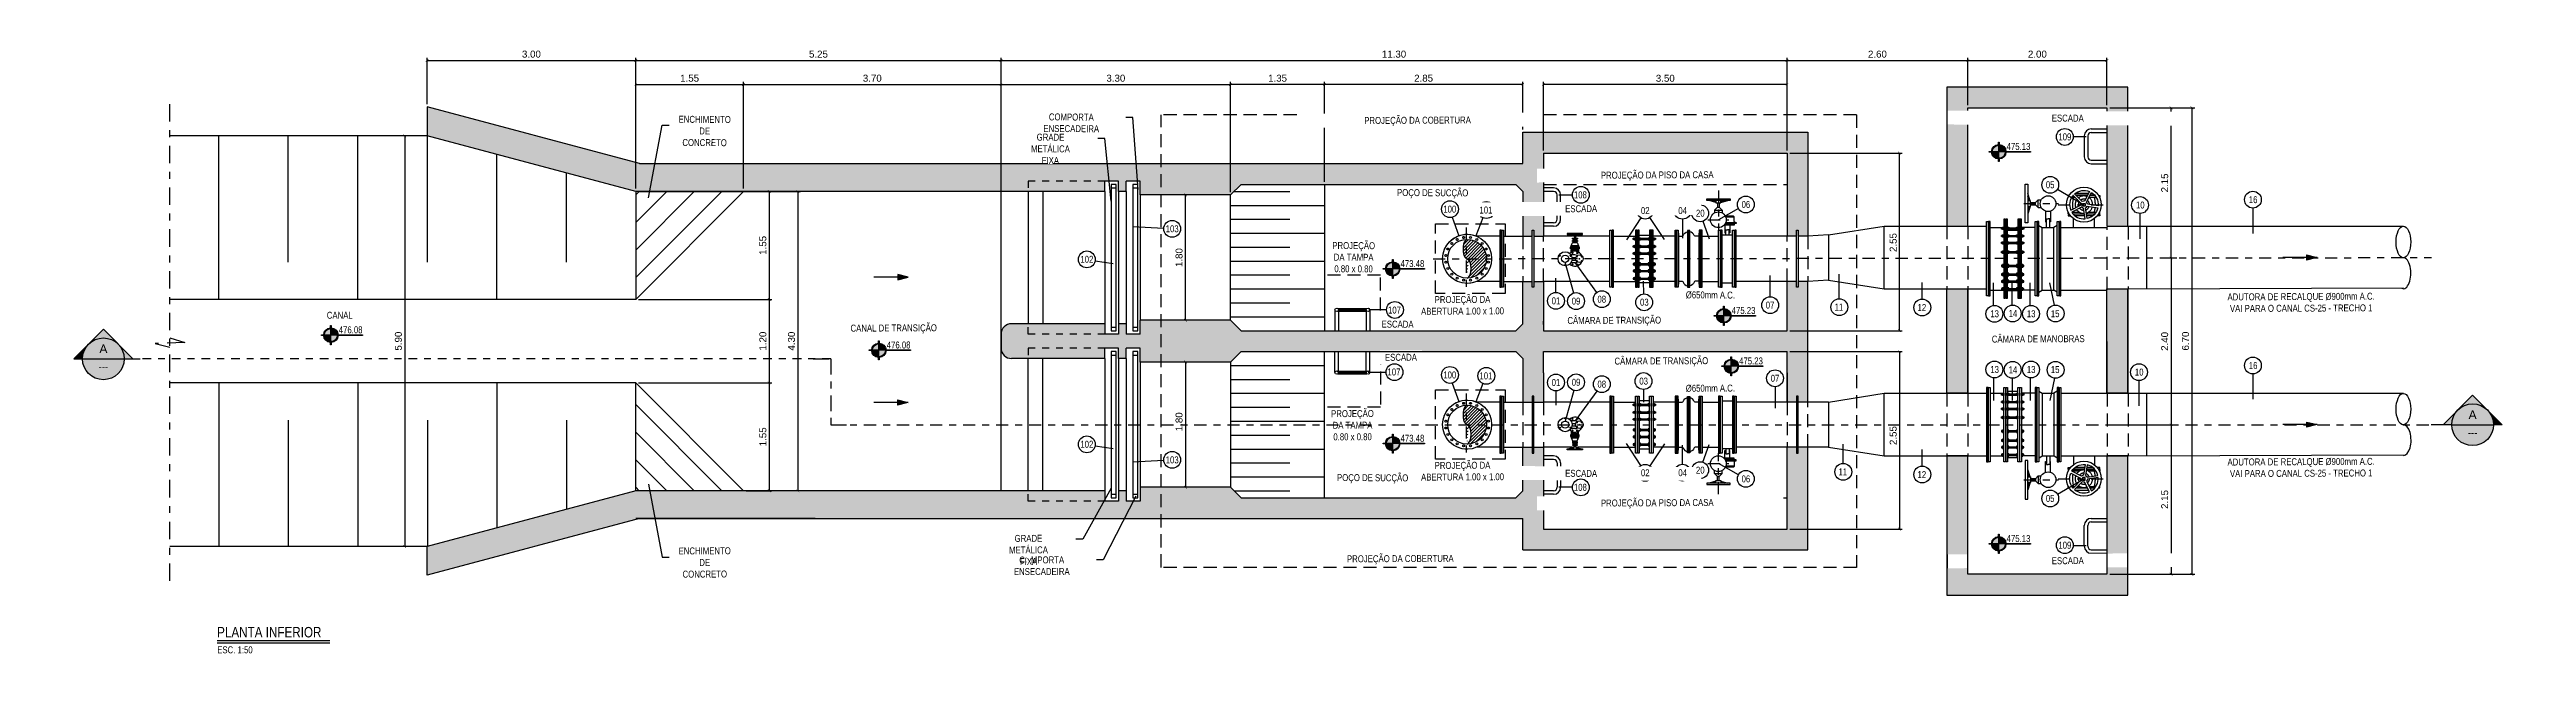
# Model space of a CAD drawing. Header units: feet. Extents: x 0 to 285374, y 0 to 9111566.
# Drawn here: x 285081.09 to 285116.7, y 9111368.69 to 9111377.37 of the extents above; entities that cross this region are included whole.
import ezdxf
from ezdxf import colors
from ezdxf.entities.mleader import LeaderData, LeaderLine
from ezdxf.enums import TextEntityAlignment as Align
from ezdxf.math import Vec2, Vec3

# ---------------------------------------------------------------- set-up
doc = ezdxf.new("R2010")
doc.units = ezdxf.units.FT
doc.header["$MEASUREMENT"] = 0
for name, pattern in [('CENTER2', [1.125, 0.75, -0.125, 0.125, -0.125]), ('DASHDOT', [1, 0.5, -0.25, 0, -0.25]), ('HIDDEN', [0.375, 0.25, -0.125])]:
    doc.linetypes.add(name, pattern=pattern)
doc.layers.get('0').update_dxf_attribs({"linetype": 'CONTINUOUS'})
doc.layers.get('DEFPOINTS').update_dxf_attribs({"linetype": 'CONTINUOUS'})
for name, color, linetype in [('01', 1, 'CONTINUOUS'), ('01PROJ', 1, 'HIDDEN'), ('02', 7, 'CONTINUOUS'), ('A-NIVEIS', 1, 'CONTINUOUS'), ('A-TEXTO', 2, 'CONTINUOUS'), ('ARQ_SENTIDO', 1, 'CONTINUOUS'), ('EIXO', 1, 'DASHDOT'), ('FLANGES', 7, 'CONTINUOUS'), ('H-SA-CONTORNO', 2, 'CONTINUOUS'), ('H-SA-DIM', 1, 'CONTINUOUS'), ('H-SA-EIXOS', 1, 'DASHDOT'), ('H-SA-ESTRUTURA (CORTE)', 5, 'CONTINUOUS'), ('H-SA-HTC CONCRETO', 253, 'CONTINUOUS'), ('H-SA-HTC ENCHIMENTO', 1, 'CONTINUOUS'), ('H-SA-SIMB', 1, 'CONTINUOUS'), ('H-SA-TEXTO', 2, 'CONTINUOUS'), ('INDIC', 2, 'CONTINUOUS'), ('Top View-Ferro Fundido - JGS - K7(Esgoto)', 7, 'CONTINUOUS'), ('TUBULAÇÃO', 5, 'CONTINUOUS')]:
    doc.layers.add(name, color=color, linetype=linetype)
doc.styles.add('EGC_Arial_2.0mm', font='arial.ttf', dxfattribs={"width": 0.8, "height": 2})
doc.styles.add('EGC_Arial_2.5mm', font='arial.ttf', dxfattribs={"width": 0.8, "height": 2.5})
doc.styles.add('EGC_Arial_3.0mm', font='arial.ttf', dxfattribs={"width": 0.8, "height": 3})
doc.styles.get("Standard").update_dxf_attribs({"font": 'arial.ttf'})
doc.dimstyles.new('Copy of EGC_2.0mm', dxfattribs={"dimtxt": 0.1, "dimasz": 0.04, "dimexe": 0.04, "dimexo": 0.04, "dimgap": 0.04, "dimtad": 1, "dimzin": 1, "dimdsep": 46, "dimtxsty": 'Standard', "dimblk": 'ARCHTICK', "dimcen": 0, "dimclrd": 1, "dimclre": 1, "dimclrt": 2, "dimazin": 0, "dimtfac": 1, "dimtix": 1, "dimtmove": 1, "dimatfit": 3, "dimldrblk": 'NONE', "dimfxl": 0.002, "dimtolj": 1, "dimtzin": 0, "dimlwd": -1, "dimarcsym": 0})

msp = doc.modelspace()

# ---------------------------------------------------------------- texts
at = {"layer": 'INDIC', "color": 2, "style": 'EGC_Arial_2.0mm', "width": 0.8}
for s, p in [('05', (285109.852, 9111375.425)), ('06', (285105.477, 9111375.142)), ('10', (285111.147, 9111375.134)), ('16', (285112.77, 9111375.211)), ('103', (285097.228, 9111374.793)), ('02', (285104.03, 9111375.054)), ('04', (285104.567, 9111375.054)), ('20', (285104.821, 9111375.017)), ('102', (285096.001, 9111374.354)), ('07', (285105.825, 9111373.697)), ('11', (285106.814, 9111373.667)), ('12', (285108.007, 9111373.662)), ('13', (285109.053, 9111373.572)), ('14', (285109.316, 9111373.576)), ('13', (285109.579, 9111373.572)), ('15', (285109.924, 9111373.573)), ('100', (285101.219, 9111372.693)), ('101', (285101.74, 9111372.68)), ('07', (285105.896, 9111372.645)), ('13', (285109.053, 9111372.772, 478.198)), ('14', (285109.316, 9111372.766, 478.198)), ('13', (285109.579, 9111372.772, 478.198)), ('15', (285109.924, 9111372.77, 478.198)), ('10', (285111.132, 9111372.734, 478.198)), ('16', (285112.77, 9111372.828, 478.198)), ('102', (285096.001, 9111371.697)), ('103', (285097.228, 9111371.473)), ('02', (285104.03, 9111371.288)), ('04', (285104.567, 9111371.289)), ('20', (285104.821, 9111371.326)), ('06', (285105.477, 9111371.2)), ('11', (285106.871, 9111371.301)), ('12', (285108.007, 9111371.262, 478.198)), ('05', (285109.852, 9111370.919, 478.198))]:
    msp.add_text(s, height=0.1, dxfattribs=at).set_placement(p, align=Align.MIDDLE_CENTER)

# ---------------------------------------------------------------- blocks, each defined once
blk = doc.blocks.new('_ArchTick')
at = {"color": 0, "linetype": 'ByBlock', "const_width": 0.15}
blk.add_lwpolyline([(-0.5, -0.5), (0.5, 0.5)], dxfattribs=at)
blk = doc.blocks.new('*D1184')
at = {"layer": 'DEFPOINTS', "color": 0, "transparency": 16777216}
for p in [(285097.418, 9111372.879), (285097.418, 9111371.079), (285097.418, 9111371.079)]:
    blk.add_point(p, dxfattribs=at)
at = {"layer": 'H-SA-DIM', "color": 1, "transparency": 16777216}
blk.add_line((285097.418, 9111372.879), (285097.418, 9111371.079), dxfattribs=at)
at = {"layer": 'H-SA-DIM', "color": 1, "transparency": 16777216, "xscale": 0.04, "yscale": 0.04, "zscale": 0.04}
for p, rotation in [((285097.418, 9111372.879), 90), ((285097.418, 9111371.079), 270)]:
    blk.add_blockref('_ArchTick', p, dxfattribs=dict(at, rotation=rotation))
at = {"layer": 'H-SA-DIM', "color": 2, "transparency": 16777216, "insert": (285097.327, 9111372.02), "char_height": 0.1, "attachment_point": 5, "rotation": 90}
blk.add_mtext('\\A1;1.80', dxfattribs=at)
blk = doc.blocks.new('_None')
blk = doc.blocks.new('*D1185')
at = {"layer": 'DEFPOINTS', "color": 0, "transparency": 16777216}
for p in [(285110.671, 9111371.978, 478.198), (285110.668, 9111369.829), (285111.59, 9111369.829)]:
    blk.add_point(p, dxfattribs=at)
at = {"layer": 'H-SA-DIM', "color": 1, "lineweight": -2, "transparency": 16777216}
for p, q in [((285110.711, 9111371.978), (285111.63, 9111371.978)), ((285110.708, 9111369.829), (285111.63, 9111369.829))]:
    blk.add_line(p, q, dxfattribs=at)
at = {"layer": 'H-SA-DIM', "color": 1, "transparency": 16777216}
blk.add_line((285111.59, 9111371.978), (285111.59, 9111369.829), dxfattribs=at)
at = {"layer": 'H-SA-DIM', "color": 1, "transparency": 16777216, "xscale": 0.04, "yscale": 0.04, "zscale": 0.04}
for p, rotation in [((285111.59, 9111371.978), 90), ((285111.59, 9111369.829), 270)]:
    blk.add_blockref('_ArchTick', p, dxfattribs=dict(at, rotation=rotation))
at = {"layer": 'H-SA-DIM', "color": 2, "transparency": 16777216, "insert": (285111.499, 9111370.904), "char_height": 0.1, "attachment_point": 5, "rotation": 90}
blk.add_mtext('\\A1;2.15', dxfattribs=at)
blk = doc.blocks.new('*D1181')
at = {"layer": 'DEFPOINTS', "color": 0, "transparency": 16777216}
for p in [(285106.068, 9111373.029), (285106.068, 9111370.479), (285107.686, 9111370.479)]:
    blk.add_point(p, dxfattribs=at)
at = {"layer": 'H-SA-DIM', "color": 1, "lineweight": -2, "transparency": 16777216}
for p, q in [((285106.108, 9111373.029), (285107.726, 9111373.029)), ((285106.108, 9111370.479), (285107.726, 9111370.479))]:
    blk.add_line(p, q, dxfattribs=at)
at = {"layer": 'H-SA-DIM', "color": 1, "transparency": 16777216}
blk.add_line((285107.686, 9111373.029), (285107.686, 9111370.479), dxfattribs=at)
at = {"layer": 'H-SA-DIM', "color": 1, "transparency": 16777216, "xscale": 0.04, "yscale": 0.04, "zscale": 0.04}
for p, rotation in [((285107.686, 9111373.029), 90), ((285107.686, 9111370.479), 270)]:
    blk.add_blockref('_ArchTick', p, dxfattribs=dict(at, rotation=rotation))
at = {"layer": 'H-SA-DIM', "color": 2, "transparency": 16777216, "insert": (285107.595, 9111371.822), "char_height": 0.1, "attachment_point": 5, "rotation": 90}
blk.add_mtext('\\A1;2.55', dxfattribs=at)
blk = doc.blocks.new('EGC-SETA SENTIDO DA TUBULAÇÃO')
h = blk.add_hatch(color=256)
h.dxf.hatch_style = 1
h.paths.add_polyline_path([(-3, 0.75), (0, 0), (-3, -0.75)])
blk.add_line((0, 0), (-9.84, 0))
blk.add_lwpolyline([(-3, 0.75), (0, 0), (-3, -0.75), (-3, 0.75)])
blk = doc.blocks.new('*U1244')
at = {"true_color": 0xffffff}
h = blk.add_hatch(color=7, dxfattribs=at)
h.dxf.hatch_style = 1
edge = h.paths.add_edge_path()
edge.add_arc((0, 0), 2.07, 92.76231, 177.23769, ccw=False)
edge.add_line((-0.1, 2.07), (-0.1, 2.75))
edge.add_line((-0.1, 2.75), (0.1, 2.75))
edge.add_line((0.1, 2.75), (0.1, 2.07))
edge.add_arc((0, 0), 2.07, 2.76231, 87.23769, ccw=False)
edge.add_line((2.07, 0.1), (9.09, 0.1))
edge.add_line((9.09, 0.1), (9.09, -0.1))
edge.add_line((9.09, -0.1), (2.07, -0.1))
edge.add_arc((0, 0), 2.07, 272.76231, 357.23769, ccw=False)
edge.add_line((0.1, -2.07), (0.1, -2.75))
edge.add_line((0.1, -2.75), (-0.1, -2.75))
edge.add_line((-0.1, -2.75), (-0.1, -2.07))
edge.add_arc((0, 0), 2.07, 182.76231, 267.23769, ccw=False)
edge.add_line((-2.07, -0.1), (-2.75, -0.1))
edge.add_line((-2.75, -0.1), (-2.75, 0.1))
edge.add_line((-2.75, 0.1), (-2.07, 0.1))
for p, q in [((0, -2.75), (0, 2.75)), ((9.09, 0), (-2.75, 0))]:
    blk.add_line(p, q)
at = {"color": 7, "true_color": 0xffffff}
blk.add_lwpolyline([(-2.07, 0.1, -0.386246), (-0.1, 2.07), (-0.1, 2.75), (0.1, 2.75), (0.1, 2.07, -0.386246), (2.07, 0.1), (9.09, 0.1), (9.09, -0.1), (2.07, -0.1, -0.386246), (0.1, -2.07), (0.1, -2.75), (-0.1, -2.75), (-0.1, -2.07, -0.386246), (-2.07, -0.1), (-2.75, -0.1), (-2.75, 0.1)], format="xyb", close=True, dxfattribs=at)
blk.add_circle((0, 0), 1.87)
for points in [[(-1.79, -0.57), (0, 0), (-1.8, -0.54), (-1.88, 0)], [(-1.53, -1.08), (-1.57, 0), (-1.79, -0.57), (0, 0)], [(-1.1, -1.52), (-1.1, 0), (-1.53, -1.08), (-1.57, 0)], [(-0.58, -1.78), (-0.59, 0), (-1.1, -1.52), (-1.1, 0)], [(0, -1.88), (0, 0), (-0.58, -1.78), (-0.59, 0)], [(0, 1.87), (0, 0), (0.58, 1.78), (0.59, 0)], [(1.53, 1.08), (1.57, 0), (1.79, 0.57), (0, 0)], [(1.79, 0.57), (0, 0), (1.8, 0.54), (1.87, 0)], [(0.58, 1.78), (0.59, 0), (1.1, 1.52), (1.1, 0)], [(1.1, 1.52), (1.1, 0), (1.53, 1.08), (1.57, 0)]]:
    blk.add_solid(points)
at = {"layer": 'A-TEXTO', "color": 2, "style": 'EGC_Arial_2.0mm', "width": 0.8}
blk.add_attdef('000.00', text='', height=2, dxfattribs=at).set_placement((9.09, 0.53), align=Align.RIGHT)
blk = doc.blocks.new('*U504')
at = {"color": 5}
blk.add_line((5, -9.04), (37.45, -9.04), dxfattribs=at)
blk.add_line((5, -9.71), (37.45, -9.71))
at = {"style": 'EGC_Arial_3.0mm', "width": 0.8}
blk.add_attdef('TITULO', text='', height=3, dxfattribs=at).set_placement((5, -9.04), align=Align.BOTTOM_LEFT)
at = {"style": 'EGC_Arial_2.0mm', "width": 0.8}
blk.add_attdef('ESCALA', text='', height=2, dxfattribs=at).set_placement((5.03, -10.71), align=Align.TOP_LEFT)
blk = doc.blocks.new('*D1186')
at = {"layer": 'DEFPOINTS', "color": 0, "transparency": 16777216}
for p in [(285089.515, 9111375.329), (285091.845, 9111371.029), (285091.845, 9111371.029)]:
    blk.add_point(p, dxfattribs=at)
at = {"layer": 'H-SA-DIM', "color": 1, "lineweight": -2, "transparency": 16777216}
blk.add_line((285089.555, 9111375.329), (285091.885, 9111375.329), dxfattribs=at)
at = {"layer": 'H-SA-DIM', "color": 1, "transparency": 16777216}
blk.add_line((285091.845, 9111375.329), (285091.845, 9111371.029), dxfattribs=at)
at = {"layer": 'H-SA-DIM', "color": 1, "transparency": 16777216, "xscale": 0.04, "yscale": 0.04, "zscale": 0.04}
for p, rotation in [((285091.845, 9111375.329), 90), ((285091.845, 9111371.029), 270)]:
    blk.add_blockref('_ArchTick', p, dxfattribs=dict(at, rotation=rotation))
at = {"layer": 'H-SA-DIM', "color": 2, "transparency": 16777216, "insert": (285091.754, 9111373.179), "char_height": 0.1, "attachment_point": 5, "rotation": 90}
blk.add_mtext('\\A1;4.30', dxfattribs=at)
blk = doc.blocks.new('*D1231')
at = {"layer": 'DEFPOINTS', "color": 0, "transparency": 16777216}
for p in [(285110.668, 9111376.53), (285111.59, 9111376.53), (285111.714, 9111374.372)]:
    blk.add_point(p, dxfattribs=at)
at = {"layer": 'H-SA-DIM', "color": 1, "lineweight": -2, "transparency": 16777216}
for p, q in [((285110.708, 9111376.53), (285111.63, 9111376.53)), ((285111.674, 9111374.372), (285111.55, 9111374.372))]:
    blk.add_line(p, q, dxfattribs=at)
at = {"layer": 'H-SA-DIM', "color": 1, "transparency": 16777216}
blk.add_line((285111.59, 9111374.372), (285111.59, 9111376.53), dxfattribs=at)
at = {"layer": 'H-SA-DIM', "color": 1, "transparency": 16777216, "xscale": 0.04, "yscale": 0.04, "zscale": 0.04}
for p, rotation in [((285111.59, 9111376.53), 90), ((285111.59, 9111374.372), 270)]:
    blk.add_blockref('_ArchTick', p, dxfattribs=dict(at, rotation=rotation))
at = {"layer": 'H-SA-DIM', "color": 2, "transparency": 16777216, "insert": (285111.499, 9111375.451), "char_height": 0.1, "attachment_point": 5, "rotation": 90}
blk.add_mtext('\\A1;2.15', dxfattribs=at)
blk = doc.blocks.new('*D1230')
at = {"layer": 'DEFPOINTS', "color": 0, "transparency": 16777216}
for p in [(285106.068, 9111375.879), (285107.686, 9111375.879), (285106.068, 9111373.329)]:
    blk.add_point(p, dxfattribs=at)
at = {"layer": 'H-SA-DIM', "color": 1, "lineweight": -2, "transparency": 16777216}
for p, q in [((285106.108, 9111375.879), (285107.726, 9111375.879)), ((285106.108, 9111373.329), (285107.726, 9111373.329))]:
    blk.add_line(p, q, dxfattribs=at)
at = {"layer": 'H-SA-DIM', "color": 1, "transparency": 16777216}
blk.add_line((285107.686, 9111373.329), (285107.686, 9111375.879), dxfattribs=at)
at = {"layer": 'H-SA-DIM', "color": 1, "transparency": 16777216, "xscale": 0.04, "yscale": 0.04, "zscale": 0.04}
for p, rotation in [((285107.686, 9111375.879), 90), ((285107.686, 9111373.329), 270)]:
    blk.add_blockref('_ArchTick', p, dxfattribs=dict(at, rotation=rotation))
at = {"layer": 'H-SA-DIM', "color": 2, "transparency": 16777216, "insert": (285107.595, 9111374.595), "char_height": 0.1, "attachment_point": 5, "rotation": 90}
blk.add_mtext('\\A1;2.55', dxfattribs=at)
blk = doc.blocks.new('*D1232')
at = {"layer": 'DEFPOINTS', "color": 0, "transparency": 16777216}
for p in [(285089.515, 9111373.779), (285089.515, 9111372.579), (285091.434, 9111372.579)]:
    blk.add_point(p, dxfattribs=at)
at = {"layer": 'H-SA-DIM', "color": 1, "lineweight": -2, "transparency": 16777216}
for p, q in [((285089.555, 9111373.779), (285091.474, 9111373.779)), ((285089.555, 9111372.579), (285091.474, 9111372.579))]:
    blk.add_line(p, q, dxfattribs=at)
at = {"layer": 'H-SA-DIM', "color": 1, "transparency": 16777216}
blk.add_line((285091.434, 9111373.779), (285091.434, 9111372.579), dxfattribs=at)
at = {"layer": 'H-SA-DIM', "color": 1, "transparency": 16777216, "xscale": 0.04, "yscale": 0.04, "zscale": 0.04}
for p, rotation in [((285091.434, 9111373.779), 90), ((285091.434, 9111372.579), 270)]:
    blk.add_blockref('_ArchTick', p, dxfattribs=dict(at, rotation=rotation))
at = {"layer": 'H-SA-DIM', "color": 2, "transparency": 16777216, "insert": (285091.343, 9111373.179), "char_height": 0.1, "attachment_point": 5, "rotation": 90}
blk.add_mtext('\\A1;1.20', dxfattribs=at)
blk = doc.blocks.new('*D1233')
at = {"layer": 'DEFPOINTS', "color": 0, "transparency": 16777216}
for p in [(285111.714, 9111374.372), (285110.671, 9111371.978, 478.198), (285111.59, 9111371.978)]:
    blk.add_point(p, dxfattribs=at)
at = {"layer": 'H-SA-DIM', "color": 1, "lineweight": -2, "transparency": 16777216}
for p, q in [((285111.674, 9111374.372), (285111.55, 9111374.372)), ((285110.711, 9111371.978), (285111.63, 9111371.978))]:
    blk.add_line(p, q, dxfattribs=at)
at = {"layer": 'H-SA-DIM', "color": 1, "transparency": 16777216}
blk.add_line((285111.59, 9111374.372), (285111.59, 9111371.978), dxfattribs=at)
at = {"layer": 'H-SA-DIM', "color": 1, "transparency": 16777216, "xscale": 0.04, "yscale": 0.04, "zscale": 0.04}
for p, rotation in [((285111.59, 9111374.372), 90), ((285111.59, 9111371.978), 270)]:
    blk.add_blockref('_ArchTick', p, dxfattribs=dict(at, rotation=rotation))
at = {"layer": 'H-SA-DIM', "color": 2, "transparency": 16777216, "insert": (285111.499, 9111373.175), "char_height": 0.1, "attachment_point": 5, "rotation": 90}
blk.add_mtext('\\A1;2.40', dxfattribs=at)
blk = doc.blocks.new('*D1234')
at = {"layer": 'DEFPOINTS', "color": 0, "transparency": 16777216}
for p in [(285102.568, 9111376.863), (285102.568, 9111375.879), (285106.068, 9111375.879)]:
    blk.add_point(p, dxfattribs=at)
at = {"layer": 'H-SA-DIM', "color": 1, "lineweight": -2, "transparency": 16777216}
for p, q in [((285102.568, 9111375.919), (285102.568, 9111376.903)), ((285106.068, 9111375.919), (285106.068, 9111376.903))]:
    blk.add_line(p, q, dxfattribs=at)
at = {"layer": 'H-SA-DIM', "color": 1, "transparency": 16777216}
blk.add_line((285106.068, 9111376.863), (285102.568, 9111376.863), dxfattribs=at)
at = {"layer": 'H-SA-DIM', "color": 1, "transparency": 16777216, "xscale": 0.04, "yscale": 0.04, "zscale": 0.04, "rotation": 180}
blk.add_blockref('_ArchTick', (285102.568, 9111376.863), dxfattribs=at)
at = {"layer": 'H-SA-DIM', "color": 1, "transparency": 16777216, "xscale": 0.04, "yscale": 0.04, "zscale": 0.04}
blk.add_blockref('_ArchTick', (285106.068, 9111376.863), dxfattribs=at)
at = {"layer": 'H-SA-DIM', "color": 2, "transparency": 16777216, "insert": (285104.318, 9111376.954), "char_height": 0.1, "attachment_point": 5}
blk.add_mtext('\\A1;3.50', dxfattribs=at)
blk = doc.blocks.new('*D1235')
at = {"layer": 'DEFPOINTS', "color": 0, "transparency": 16777216}
for p in [(285099.418, 9111376.864), (285102.268, 9111376.179), (285099.418, 9111375.429)]:
    blk.add_point(p, dxfattribs=at)
at = {"layer": 'H-SA-DIM', "color": 1, "lineweight": -2, "transparency": 16777216}
for p, q in [((285099.418, 9111375.469), (285099.418, 9111376.904)), ((285102.268, 9111376.219), (285102.268, 9111376.904))]:
    blk.add_line(p, q, dxfattribs=at)
at = {"layer": 'H-SA-DIM', "color": 1, "transparency": 16777216}
blk.add_line((285102.268, 9111376.864), (285099.418, 9111376.864), dxfattribs=at)
at = {"layer": 'H-SA-DIM', "color": 1, "transparency": 16777216, "xscale": 0.04, "yscale": 0.04, "zscale": 0.04, "rotation": 180}
blk.add_blockref('_ArchTick', (285099.418, 9111376.864), dxfattribs=at)
at = {"layer": 'H-SA-DIM', "color": 1, "transparency": 16777216, "xscale": 0.04, "yscale": 0.04, "zscale": 0.04}
blk.add_blockref('_ArchTick', (285102.268, 9111376.864), dxfattribs=at)
at = {"layer": 'H-SA-DIM', "color": 2, "transparency": 16777216, "insert": (285100.843, 9111376.955), "char_height": 0.1, "attachment_point": 5}
blk.add_mtext('\\A1;2.85', dxfattribs=at)
blk = doc.blocks.new('*D1236')
at = {"layer": 'DEFPOINTS', "color": 0, "transparency": 16777216}
for p in [(285098.068, 9111376.864), (285098.068, 9111375.279), (285099.418, 9111375.429)]:
    blk.add_point(p, dxfattribs=at)
at = {"layer": 'H-SA-DIM', "color": 1, "lineweight": -2, "transparency": 16777216}
for p, q in [((285098.068, 9111375.319), (285098.068, 9111376.904)), ((285099.418, 9111375.469), (285099.418, 9111376.904))]:
    blk.add_line(p, q, dxfattribs=at)
at = {"layer": 'H-SA-DIM', "color": 1, "transparency": 16777216}
blk.add_line((285099.418, 9111376.864), (285098.068, 9111376.864), dxfattribs=at)
at = {"layer": 'H-SA-DIM', "color": 1, "transparency": 16777216, "xscale": 0.04, "yscale": 0.04, "zscale": 0.04, "rotation": 180}
blk.add_blockref('_ArchTick', (285098.068, 9111376.864), dxfattribs=at)
at = {"layer": 'H-SA-DIM', "color": 1, "transparency": 16777216, "xscale": 0.04, "yscale": 0.04, "zscale": 0.04}
blk.add_blockref('_ArchTick', (285099.418, 9111376.864), dxfattribs=at)
at = {"layer": 'H-SA-DIM', "color": 2, "transparency": 16777216, "insert": (285098.743, 9111376.955), "char_height": 0.1, "attachment_point": 5}
blk.add_mtext('\\A1;1.35', dxfattribs=at)
blk = doc.blocks.new('*D1237')
at = {"layer": 'DEFPOINTS', "color": 0, "transparency": 16777216}
for p in [(285097.418, 9111375.279), (285097.418, 9111375.279), (285097.418, 9111373.479)]:
    blk.add_point(p, dxfattribs=at)
at = {"layer": 'H-SA-DIM', "color": 1, "transparency": 16777216}
blk.add_line((285097.418, 9111373.479), (285097.418, 9111375.279), dxfattribs=at)
at = {"layer": 'H-SA-DIM', "color": 1, "transparency": 16777216, "xscale": 0.04, "yscale": 0.04, "zscale": 0.04}
for p, rotation in [((285097.418, 9111375.279), 90), ((285097.418, 9111373.479), 270)]:
    blk.add_blockref('_ArchTick', p, dxfattribs=dict(at, rotation=rotation))
at = {"layer": 'H-SA-DIM', "color": 2, "transparency": 16777216, "insert": (285097.327, 9111374.379), "char_height": 0.1, "attachment_point": 5, "rotation": 90}
blk.add_mtext('\\A1;1.80', dxfattribs=at)
blk = doc.blocks.new('*D1238')
at = {"layer": 'DEFPOINTS', "color": 0, "transparency": 16777216}
for p in [(285091.065, 9111375.329), (285091.065, 9111373.779), (285091.434, 9111373.779)]:
    blk.add_point(p, dxfattribs=at)
at = {"layer": 'H-SA-DIM', "color": 1, "lineweight": -2, "transparency": 16777216}
for p, q in [((285091.105, 9111375.329), (285091.474, 9111375.329)), ((285091.105, 9111373.779), (285091.474, 9111373.779))]:
    blk.add_line(p, q, dxfattribs=at)
at = {"layer": 'H-SA-DIM', "color": 1, "transparency": 16777216}
blk.add_line((285091.434, 9111375.329), (285091.434, 9111373.779), dxfattribs=at)
at = {"layer": 'H-SA-DIM', "color": 1, "transparency": 16777216, "xscale": 0.04, "yscale": 0.04, "zscale": 0.04}
for p, rotation in [((285091.434, 9111375.329), 90), ((285091.434, 9111373.779), 270)]:
    blk.add_blockref('_ArchTick', p, dxfattribs=dict(at, rotation=rotation))
at = {"layer": 'H-SA-DIM', "color": 2, "transparency": 16777216, "insert": (285091.343, 9111374.554), "char_height": 0.1, "attachment_point": 5, "rotation": 90}
blk.add_mtext('\\A1;1.55', dxfattribs=at)
blk = doc.blocks.new('*D1239')
at = {"layer": 'DEFPOINTS', "color": 0, "transparency": 16777216}
for p in [(285089.515, 9111372.579), (285091.065, 9111371.029), (285091.434, 9111371.029)]:
    blk.add_point(p, dxfattribs=at)
at = {"layer": 'H-SA-DIM', "color": 1, "lineweight": -2, "transparency": 16777216}
for p, q in [((285089.555, 9111372.579), (285091.474, 9111372.579)), ((285091.105, 9111371.029), (285091.474, 9111371.029))]:
    blk.add_line(p, q, dxfattribs=at)
at = {"layer": 'H-SA-DIM', "color": 1, "transparency": 16777216}
blk.add_line((285091.434, 9111372.579), (285091.434, 9111371.029), dxfattribs=at)
at = {"layer": 'H-SA-DIM', "color": 1, "transparency": 16777216, "xscale": 0.04, "yscale": 0.04, "zscale": 0.04}
for p, rotation in [((285091.434, 9111372.579), 90), ((285091.434, 9111371.029), 270)]:
    blk.add_blockref('_ArchTick', p, dxfattribs=dict(at, rotation=rotation))
at = {"layer": 'H-SA-DIM', "color": 2, "transparency": 16777216, "insert": (285091.343, 9111371.804), "char_height": 0.1, "attachment_point": 5, "rotation": 90}
blk.add_mtext('\\A1;1.55', dxfattribs=at)
blk = doc.blocks.new('*D1240')
at = {"layer": 'DEFPOINTS', "color": 0, "transparency": 16777216}
for p in [(285089.515, 9111377.21), (285086.515, 9111376.543), (285089.515, 9111375.329)]:
    blk.add_point(p, dxfattribs=at)
at = {"layer": 'H-SA-DIM', "color": 1, "lineweight": -2, "transparency": 16777216}
for p, q in [((285086.515, 9111376.583), (285086.515, 9111377.25)), ((285089.515, 9111375.369), (285089.515, 9111377.25))]:
    blk.add_line(p, q, dxfattribs=at)
at = {"layer": 'H-SA-DIM', "color": 1, "transparency": 16777216}
blk.add_line((285086.515, 9111377.21), (285089.515, 9111377.21), dxfattribs=at)
at = {"layer": 'H-SA-DIM', "color": 1, "transparency": 16777216, "xscale": 0.04, "yscale": 0.04, "zscale": 0.04, "rotation": 180}
blk.add_blockref('_ArchTick', (285086.515, 9111377.21), dxfattribs=at)
at = {"layer": 'H-SA-DIM', "color": 1, "transparency": 16777216, "xscale": 0.04, "yscale": 0.04, "zscale": 0.04}
blk.add_blockref('_ArchTick', (285089.515, 9111377.21), dxfattribs=at)
at = {"layer": 'H-SA-DIM', "color": 2, "transparency": 16777216, "insert": (285088.015, 9111377.301), "char_height": 0.1, "attachment_point": 5}
blk.add_mtext('\\A1;3.00', dxfattribs=at)
blk = doc.blocks.new('*D1241')
at = {"layer": 'DEFPOINTS', "color": 0, "transparency": 16777216}
for p in [(285091.065, 9111376.864), (285089.515, 9111375.329), (285091.065, 9111375.329)]:
    blk.add_point(p, dxfattribs=at)
at = {"layer": 'H-SA-DIM', "color": 1, "lineweight": -2, "transparency": 16777216}
for p, q in [((285089.515, 9111375.369), (285089.515, 9111376.904)), ((285091.065, 9111375.369), (285091.065, 9111376.904))]:
    blk.add_line(p, q, dxfattribs=at)
at = {"layer": 'H-SA-DIM', "color": 1, "transparency": 16777216}
blk.add_line((285089.515, 9111376.864), (285091.065, 9111376.864), dxfattribs=at)
at = {"layer": 'H-SA-DIM', "color": 1, "transparency": 16777216, "xscale": 0.04, "yscale": 0.04, "zscale": 0.04, "rotation": 180}
blk.add_blockref('_ArchTick', (285089.515, 9111376.864), dxfattribs=at)
at = {"layer": 'H-SA-DIM', "color": 1, "transparency": 16777216, "xscale": 0.04, "yscale": 0.04, "zscale": 0.04}
blk.add_blockref('_ArchTick', (285091.065, 9111376.864), dxfattribs=at)
at = {"layer": 'H-SA-DIM', "color": 2, "transparency": 16777216, "insert": (285090.29, 9111376.955), "char_height": 0.1, "attachment_point": 5}
blk.add_mtext('\\A1;1.55', dxfattribs=at)
blk = doc.blocks.new('*D1242')
at = {"layer": 'DEFPOINTS', "color": 0, "transparency": 16777216}
for p in [(285094.768, 9111376.864), (285091.065, 9111375.329), (285094.768, 9111375.279)]:
    blk.add_point(p, dxfattribs=at)
at = {"layer": 'H-SA-DIM', "color": 1, "lineweight": -2, "transparency": 16777216}
for p, q in [((285091.065, 9111375.369), (285091.065, 9111376.904)), ((285094.768, 9111375.319), (285094.768, 9111376.904))]:
    blk.add_line(p, q, dxfattribs=at)
at = {"layer": 'H-SA-DIM', "color": 1, "transparency": 16777216}
blk.add_line((285091.065, 9111376.864), (285094.768, 9111376.864), dxfattribs=at)
at = {"layer": 'H-SA-DIM', "color": 1, "transparency": 16777216, "xscale": 0.04, "yscale": 0.04, "zscale": 0.04, "rotation": 180}
blk.add_blockref('_ArchTick', (285091.065, 9111376.864), dxfattribs=at)
at = {"layer": 'H-SA-DIM', "color": 1, "transparency": 16777216, "xscale": 0.04, "yscale": 0.04, "zscale": 0.04}
blk.add_blockref('_ArchTick', (285094.768, 9111376.864), dxfattribs=at)
at = {"layer": 'H-SA-DIM', "color": 2, "transparency": 16777216, "insert": (285092.916, 9111376.955), "char_height": 0.1, "attachment_point": 5}
blk.add_mtext('\\A1;3.70', dxfattribs=at)
blk = doc.blocks.new('*U1243')
at = {"true_color": 0x737373}
h = blk.add_hatch(color=8, dxfattribs=at)
h.dxf.hatch_style = 1
h.paths.add_polyline_path([(4.24, 4.24), (8.49, 0), (6, 0, 0.198912)])
h.paths.add_polyline_path([(0, 8.49), (4.24, 4.24, 0.414214), (-4.24, 4.24)])
h.paths.add_polyline_path([(-4.24, 4.24, 0.198912), (-6, 0), (-8.49, 0)])
h = blk.add_hatch(color=8, dxfattribs=at)
h.dxf.hatch_style = 1
h.paths.add_polyline_path([(4.24, 4.24), (8.49, 0), (6, 0, 0.198912)])
h.paths.add_polyline_path([(15.49, 0.03), (-15.49, 0.03), (-15.49, 5.65), (15.49, 5.65)], flags=9)
at = {"true_color": 0xffffff}
h = blk.add_hatch(color=7, dxfattribs=at)
h.dxf.hatch_style = 1
edge = h.paths.add_edge_path()
edge.add_arc((0, 0), 6, 0, 360)
for p, q in [((0, 8.49), (-8.49, 0)), ((0, 8.49), (8.49, 0)), ((-6, 0), (6, 0)), ((-6, 0), (-11.88, 0)), ((8.49, 0), (6, 0))]:
    blk.add_line(p, q)
blk.add_circle((0, 0), 6)
for tag, height, style, p in [('IDENTIFIER', 2.5, 'EGC_Arial_2.5mm', (0, 2.87)), ('DRG_REF', 2, 'EGC_Arial_2.0mm', (0, -2.29))]:
    blk.add_attdef(tag, text='', height=height, dxfattribs=dict(style=style)).set_placement(p, align=Align.MIDDLE_CENTER)
blk = doc.blocks.new('*U6')
at = {"true_color": 0x737373}
h = blk.add_hatch(color=8, dxfattribs=at)
h.dxf.hatch_style = 1
h.paths.add_polyline_path([(-4.24, 4.24), (-8.49, 0), (-6, 0, -0.198912)])
h.paths.add_polyline_path([(0, 8.49), (-4.24, 4.24, -0.414214), (4.24, 4.24)])
h.paths.add_polyline_path([(4.24, 4.24, -0.198912), (6, 0), (8.49, 0)])
h = blk.add_hatch(color=8, dxfattribs=at)
h.dxf.hatch_style = 1
h.paths.add_polyline_path([(-4.24, 4.24), (-8.49, 0), (-6, 0, -0.198912)])
h.paths.add_polyline_path([(-15.49, 0.03), (15.49, 0.03), (15.49, 5.65), (-15.49, 5.65)], flags=9)
at = {"true_color": 0xffffff}
h = blk.add_hatch(color=7, dxfattribs=at)
h.dxf.hatch_style = 1
edge = h.paths.add_edge_path()
edge.add_arc((0, 0), 6, 0, 360)
for p, q in [((0, 8.49), (-8.49, 0)), ((0, 8.49), (8.49, 0)), ((-6, 0), (6, 0)), ((-8.49, 0), (-6, 0)), ((6, 0), (10.55, 0))]:
    blk.add_line(p, q)
blk.add_circle((0, 0), 6)
for tag, height, style, p in [('IDENTIFIER', 2.5, 'EGC_Arial_2.5mm', (0, 2.87)), ('DRG_REF', 2, 'EGC_Arial_2.0mm', (0, -2.29))]:
    blk.add_attdef(tag, text='', height=height, dxfattribs=dict(style=style)).set_placement(p, align=Align.MIDDLE_CENTER)
blk = doc.blocks.new('*D1245')
at = {"layer": 'DEFPOINTS', "color": 0, "transparency": 16777216}
for p in [(285110.668, 9111376.53), (285110.668, 9111369.829, 0.024), (285111.89, 9111369.829)]:
    blk.add_point(p, dxfattribs=at)
at = {"layer": 'H-SA-DIM', "color": 1, "lineweight": -2, "transparency": 16777216}
for p, q in [((285110.708, 9111376.53), (285111.93, 9111376.53)), ((285110.708, 9111369.829), (285111.93, 9111369.829))]:
    blk.add_line(p, q, dxfattribs=at)
at = {"layer": 'H-SA-DIM', "color": 1, "transparency": 16777216}
blk.add_line((285111.89, 9111376.53), (285111.89, 9111369.829), dxfattribs=at)
at = {"layer": 'H-SA-DIM', "color": 1, "transparency": 16777216, "xscale": 0.04, "yscale": 0.04, "zscale": 0.04}
for p, rotation in [((285111.89, 9111376.53), 90), ((285111.89, 9111369.829), 270)]:
    blk.add_blockref('_ArchTick', p, dxfattribs=dict(at, rotation=rotation))
at = {"layer": 'H-SA-DIM', "color": 2, "transparency": 16777216, "insert": (285111.798, 9111373.18), "char_height": 0.1, "attachment_point": 5, "rotation": 90}
blk.add_mtext('\\A1;6.70', dxfattribs=at)
blk = doc.blocks.new('*D1246')
at = {"layer": 'DEFPOINTS', "color": 0, "transparency": 16777216}
for p in [(285094.768, 9111377.21), (285089.515, 9111375.729), (285094.768, 9111375.329)]:
    blk.add_point(p, dxfattribs=at)
at = {"layer": 'H-SA-DIM', "color": 1, "lineweight": -2, "transparency": 16777216}
for p, q in [((285089.515, 9111375.769), (285089.515, 9111377.25)), ((285094.768, 9111375.369), (285094.768, 9111377.25))]:
    blk.add_line(p, q, dxfattribs=at)
at = {"layer": 'H-SA-DIM', "color": 1, "transparency": 16777216}
blk.add_line((285089.515, 9111377.21), (285094.768, 9111377.21), dxfattribs=at)
at = {"layer": 'H-SA-DIM', "color": 1, "transparency": 16777216, "xscale": 0.04, "yscale": 0.04, "zscale": 0.04, "rotation": 180}
blk.add_blockref('_ArchTick', (285089.515, 9111377.21), dxfattribs=at)
at = {"layer": 'H-SA-DIM', "color": 1, "transparency": 16777216, "xscale": 0.04, "yscale": 0.04, "zscale": 0.04}
blk.add_blockref('_ArchTick', (285094.768, 9111377.21), dxfattribs=at)
at = {"layer": 'H-SA-DIM', "color": 2, "transparency": 16777216, "insert": (285092.142, 9111377.301), "char_height": 0.1, "attachment_point": 5}
blk.add_mtext('\\A1;5.25', dxfattribs=at)
blk = doc.blocks.new('*D1247')
at = {"layer": 'DEFPOINTS', "color": 0, "transparency": 16777216}
for p in [(285106.068, 9111377.21), (285106.068, 9111375.879), (285094.768, 9111375.329)]:
    blk.add_point(p, dxfattribs=at)
at = {"layer": 'H-SA-DIM', "color": 1, "lineweight": -2, "transparency": 16777216}
for p, q in [((285094.768, 9111375.369), (285094.768, 9111377.25)), ((285106.068, 9111375.919), (285106.068, 9111377.25))]:
    blk.add_line(p, q, dxfattribs=at)
at = {"layer": 'H-SA-DIM', "color": 1, "transparency": 16777216}
blk.add_line((285094.768, 9111377.21), (285106.068, 9111377.21), dxfattribs=at)
at = {"layer": 'H-SA-DIM', "color": 1, "transparency": 16777216, "xscale": 0.04, "yscale": 0.04, "zscale": 0.04, "rotation": 180}
blk.add_blockref('_ArchTick', (285094.768, 9111377.21), dxfattribs=at)
at = {"layer": 'H-SA-DIM', "color": 1, "transparency": 16777216, "xscale": 0.04, "yscale": 0.04, "zscale": 0.04}
blk.add_blockref('_ArchTick', (285106.068, 9111377.21), dxfattribs=at)
at = {"layer": 'H-SA-DIM', "color": 2, "transparency": 16777216, "insert": (285100.418, 9111377.301), "char_height": 0.1, "attachment_point": 5}
blk.add_mtext('\\A1;11.30', dxfattribs=at)
blk = doc.blocks.new('*D1248')
at = {"layer": 'DEFPOINTS', "color": 0, "transparency": 16777216}
for p in [(285098.068, 9111376.864), (285094.768, 9111375.329), (285098.068, 9111375.279)]:
    blk.add_point(p, dxfattribs=at)
at = {"layer": 'H-SA-DIM', "color": 1, "lineweight": -2, "transparency": 16777216}
for p, q in [((285094.768, 9111375.369), (285094.768, 9111376.904)), ((285098.068, 9111375.319), (285098.068, 9111376.904))]:
    blk.add_line(p, q, dxfattribs=at)
at = {"layer": 'H-SA-DIM', "color": 1, "transparency": 16777216}
blk.add_line((285094.768, 9111376.864), (285098.068, 9111376.864), dxfattribs=at)
at = {"layer": 'H-SA-DIM', "color": 1, "transparency": 16777216, "xscale": 0.04, "yscale": 0.04, "zscale": 0.04, "rotation": 180}
blk.add_blockref('_ArchTick', (285094.768, 9111376.864), dxfattribs=at)
at = {"layer": 'H-SA-DIM', "color": 1, "transparency": 16777216, "xscale": 0.04, "yscale": 0.04, "zscale": 0.04}
blk.add_blockref('_ArchTick', (285098.068, 9111376.864), dxfattribs=at)
at = {"layer": 'H-SA-DIM', "color": 2, "transparency": 16777216, "insert": (285096.418, 9111376.955), "char_height": 0.1, "attachment_point": 5}
blk.add_mtext('\\A1;3.30', dxfattribs=at)
blk = doc.blocks.new('*D1249')
at = {"layer": 'DEFPOINTS', "color": 0, "transparency": 16777216}
for p in [(285108.668, 9111377.21), (285108.668, 9111376.529), (285106.068, 9111375.879)]:
    blk.add_point(p, dxfattribs=at)
at = {"layer": 'H-SA-DIM', "color": 1, "lineweight": -2, "transparency": 16777216}
for p, q in [((285106.068, 9111375.919), (285106.068, 9111377.25)), ((285108.668, 9111376.569), (285108.668, 9111377.25))]:
    blk.add_line(p, q, dxfattribs=at)
at = {"layer": 'H-SA-DIM', "color": 1, "transparency": 16777216}
blk.add_line((285106.068, 9111377.21), (285108.668, 9111377.21), dxfattribs=at)
at = {"layer": 'H-SA-DIM', "color": 1, "transparency": 16777216, "xscale": 0.04, "yscale": 0.04, "zscale": 0.04, "rotation": 180}
blk.add_blockref('_ArchTick', (285106.068, 9111377.21), dxfattribs=at)
at = {"layer": 'H-SA-DIM', "color": 1, "transparency": 16777216, "xscale": 0.04, "yscale": 0.04, "zscale": 0.04}
blk.add_blockref('_ArchTick', (285108.668, 9111377.21), dxfattribs=at)
at = {"layer": 'H-SA-DIM', "color": 2, "transparency": 16777216, "insert": (285107.368, 9111377.301), "char_height": 0.1, "attachment_point": 5}
blk.add_mtext('\\A1;2.60', dxfattribs=at)
blk = doc.blocks.new('*D1250')
at = {"layer": 'DEFPOINTS', "color": 0, "transparency": 16777216}
for p in [(285110.668, 9111377.21), (285108.668, 9111376.529), (285110.668, 9111376.53)]:
    blk.add_point(p, dxfattribs=at)
at = {"layer": 'H-SA-DIM', "color": 1, "lineweight": -2, "transparency": 16777216}
for p, q in [((285108.668, 9111376.569), (285108.668, 9111377.25)), ((285110.668, 9111376.57), (285110.668, 9111377.25))]:
    blk.add_line(p, q, dxfattribs=at)
at = {"layer": 'H-SA-DIM', "color": 1, "transparency": 16777216}
blk.add_line((285108.668, 9111377.21), (285110.668, 9111377.21), dxfattribs=at)
at = {"layer": 'H-SA-DIM', "color": 1, "transparency": 16777216, "xscale": 0.04, "yscale": 0.04, "zscale": 0.04, "rotation": 180}
blk.add_blockref('_ArchTick', (285108.668, 9111377.21), dxfattribs=at)
at = {"layer": 'H-SA-DIM', "color": 1, "transparency": 16777216, "xscale": 0.04, "yscale": 0.04, "zscale": 0.04}
blk.add_blockref('_ArchTick', (285110.668, 9111377.21), dxfattribs=at)
at = {"layer": 'H-SA-DIM', "color": 2, "transparency": 16777216, "insert": (285109.668, 9111377.301), "char_height": 0.1, "attachment_point": 5}
blk.add_mtext('\\A1;2.00', dxfattribs=at)
blk = doc.blocks.new('*D1277')
at = {"layer": 'DEFPOINTS', "color": 0, "transparency": 16777216}
for p in [(285086.515, 9111376.129), (285086.193, 9111370.229), (285086.515, 9111370.229)]:
    blk.add_point(p, dxfattribs=at)
at = {"layer": 'H-SA-DIM', "color": 1, "lineweight": -2, "transparency": 16777216}
for p, q in [((285086.475, 9111376.129), (285086.153, 9111376.129)), ((285086.475, 9111370.229), (285086.153, 9111370.229))]:
    blk.add_line(p, q, dxfattribs=at)
at = {"layer": 'H-SA-DIM', "color": 1, "transparency": 16777216}
blk.add_line((285086.193, 9111376.129), (285086.193, 9111370.229), dxfattribs=at)
at = {"layer": 'H-SA-DIM', "color": 1, "transparency": 16777216, "xscale": 0.04, "yscale": 0.04, "zscale": 0.04}
for p, rotation in [((285086.193, 9111376.129), 90), ((285086.193, 9111370.229), 270)]:
    blk.add_blockref('_ArchTick', p, dxfattribs=dict(at, rotation=rotation))
at = {"layer": 'H-SA-DIM', "color": 2, "transparency": 16777216, "insert": (285086.102, 9111373.179), "char_height": 0.1, "attachment_point": 5, "rotation": 90}
blk.add_mtext('\\A1;5.90', dxfattribs=at)

# ---------------------------------------------------------------- dimensions: what is measured, and where the dimension line sits
at = {"layer": 'H-SA-DIM'}
for base, p1, p2, picture, middle in [((285098.068, 9111376.864), (285099.418, 9111375.429), (285098.068, 9111375.279), '*D1236', (285098.743, 9111376.955)), ((285102.568, 9111376.863), (285106.068, 9111375.879), (285102.568, 9111375.879), '*D1234', (285104.318, 9111376.954))]:
    dim = msp.add_linear_dim(base=base, p1=p1, p2=p2, dimstyle='Copy of EGC_2.0mm', dxfattribs=at)
    dim.commit()
    dim.dimension.update_dxf_attribs({"geometry": picture, "text_midpoint": middle})
for base, p2, angle, text, picture, middle in [((285111.59, 9111376.53), (285110.668, 9111376.53), 270, '2.15', '*D1231', (285111.499, 9111375.451)), ((285111.59, 9111371.978), (285110.671, 9111371.978, 478.198), 90, '2.40', '*D1233', (285111.499, 9111373.175))]:
    dim = msp.add_linear_dim(base=base, p1=(285111.714, 9111374.372), p2=p2, angle=angle, text=text, dimstyle='Copy of EGC_2.0mm', dxfattribs=at)
    dim.commit()
    dim.dimension.update_dxf_attribs({"geometry": picture, "text_midpoint": middle})
for base, p1, p2, angle, picture, middle in [((285107.686, 9111375.879), (285106.068, 9111373.329), (285106.068, 9111375.879), 270, '*D1230', (285107.686, 9111374.595)), ((285107.686, 9111370.479), (285106.068, 9111373.029), (285106.068, 9111370.479), 90, '*D1181', (285107.686, 9111371.822)), ((285097.418, 9111371.079), (285097.418, 9111372.879), (285097.418, 9111371.079), 90, '*D1184', (285097.418, 9111372.02))]:
    dim = msp.add_linear_dim(base=base, p1=p1, p2=p2, angle=angle, dimstyle='Copy of EGC_2.0mm', dxfattribs=at)
    dim.commit()
    dim.dimension.update_dxf_attribs({"geometry": picture, "text_midpoint": middle, "dimtype": 160})
for base, p1, p2, picture, middle in [((285091.434, 9111373.779), (285091.065, 9111375.329), (285091.065, 9111373.779), '*D1238', (285091.343, 9111374.554)), ((285097.418, 9111375.279), (285097.418, 9111373.479), (285097.418, 9111375.279), '*D1237', (285097.327, 9111374.379)), ((285111.59, 9111369.829), (285110.671, 9111371.978, 478.198), (285110.668, 9111369.829), '*D1185', (285111.499, 9111370.904))]:
    dim = msp.add_linear_dim(base=base, p1=p1, p2=p2, angle=90, dimstyle='Copy of EGC_2.0mm', dxfattribs=at)
    dim.commit()
    dim.dimension.update_dxf_attribs({"geometry": picture, "text_midpoint": middle})

# ---------------------------------------------------------------- hatches: boundary and pattern name
at = {"layer": '01'}
h = msp.add_hatch(dxfattribs=at)
h.set_pattern_fill('ANSI31', color=256, scale=0.01, style=0)
h.set_pattern_definition([(45, (285098.709524, 9111376.303235), (-0.02245064, 0.02245064), [])])
edge = h.paths.add_edge_path()
edge.add_ellipse((285101.471, 9111374.501), major_axis=(-0.002, 0.14), ratio=0.429234, start_angle=1.15, end_angle=175.3413)
edge.add_line((285101.468, 9111374.362), (285101.468, 9111374.64))
edge = h.paths.add_edge_path()
edge.add_line((285101.468, 9111374.64), (285101.468, 9111374.362))
edge.add_line((285101.468, 9111374.362), (285101.746, 9111374.362))
edge.add_arc((285101.466, 9111374.36), 0.28, 0.2415, 89.7519)
edge = h.paths.add_edge_path()
edge.add_ellipse((285101.452, 9111374.226), major_axis=(-0.011, 0.144), ratio=0.499847, start_angle=184.3122, end_angle=338.3858, ccw=False)
edge.add_arc((285101.465, 9111374.364), 0.282, 270.7309, 359.5038)
edge.add_line((285101.746, 9111374.362), (285101.468, 9111374.362))
h = msp.add_hatch(dxfattribs=at)
h.set_pattern_fill('ANSI31', color=256, scale=0.01, style=0)
h.set_pattern_definition([(45, (285098.709524, 9111373.920832), (-0.02245064, 0.02245064), [])])
edge = h.paths.add_edge_path()
edge.add_ellipse((285101.471, 9111372.118), major_axis=(-0.002, 0.14), ratio=0.429234, start_angle=1.15, end_angle=175.3413)
edge.add_line((285101.468, 9111371.979), (285101.468, 9111372.258))
edge = h.paths.add_edge_path()
edge.add_line((285101.468, 9111372.258), (285101.468, 9111371.979))
edge.add_line((285101.468, 9111371.979), (285101.746, 9111371.979))
edge.add_arc((285101.466, 9111371.978), 0.28, 0.2415, 89.7519)
edge = h.paths.add_edge_path()
edge.add_ellipse((285101.452, 9111371.843), major_axis=(-0.011, 0.144), ratio=0.499847, start_angle=184.3122, end_angle=338.3858, ccw=False)
edge.add_arc((285101.465, 9111371.982), 0.282, 270.7309, 359.5038)
edge.add_line((285101.746, 9111371.979), (285101.468, 9111371.979))
at = {"layer": 'H-SA-HTC CONCRETO'}
h = msp.add_hatch(color=256, dxfattribs=at)
h.dxf.hatch_style = 1
h.paths.add_polyline_path([(285102.568, 9111375.879), (285106.068, 9111375.879), (285106.068, 9111374.687), (285106.368, 9111374.687), (285106.368, 9111376.179), (285102.268, 9111376.179), (285102.268, 9111375.729), (285094.808, 9111375.729), (285089.568, 9111375.729), (285086.515, 9111376.543), (285086.515, 9111376.129), (285089.515, 9111375.329), (285091.845, 9111375.329), (285095.558, 9111375.329), (285096.258, 9111375.329), (285096.258, 9111375.479), (285096.458, 9111375.479), (285096.458, 9111375.329), (285096.568, 9111375.329), (285096.568, 9111375.479), (285096.768, 9111375.479), (285096.768, 9111375.279), (285098.068, 9111375.279), (285098.218, 9111375.429), (285102.168, 9111375.429), (285102.268, 9111375.329), (285102.268, 9111374.687), (285102.568, 9111374.687)])
h.paths.add_polyline_path([(285102.568, 9111371.654), (285102.268, 9111371.654), (285102.268, 9111371.029), (285102.168, 9111370.929), (285098.218, 9111370.929), (285098.068, 9111371.079), (285096.768, 9111371.079), (285096.768, 9111370.879), (285096.568, 9111370.879), (285096.568, 9111371.029), (285096.458, 9111371.029), (285096.458, 9111370.879), (285096.258, 9111370.879), (285096.258, 9111371.029), (285092.258, 9111371.029), (285089.515, 9111371.029), (285086.515, 9111370.229), (285086.515, 9111369.815), (285089.568, 9111370.629), (285095.558, 9111370.629), (285102.268, 9111370.629), (285102.268, 9111370.179), (285106.368, 9111370.179), (285106.368, 9111371.654), (285106.068, 9111371.654), (285106.068, 9111370.479), (285102.568, 9111370.479)])
h.paths.add_polyline_path([(285110.968, 9111376.829), (285108.368, 9111376.829), (285108.368, 9111374.829), (285108.668, 9111374.829), (285108.668, 9111376.529), (285110.668, 9111376.529), (285110.668, 9111374.829), (285110.968, 9111374.829)])
h = msp.add_hatch(color=256, dxfattribs=at)
h.dxf.hatch_style = 1
h.paths.add_polyline_path([(285106.368, 9111374.037), (285106.068, 9111374.037), (285106.068, 9111373.329), (285105.218, 9111373.329), (285102.568, 9111373.329), (285102.568, 9111374.037), (285102.268, 9111374.037), (285102.268, 9111373.429), (285102.168, 9111373.329), (285098.218, 9111373.329), (285098.068, 9111373.479), (285096.768, 9111373.479), (285096.768, 9111373.279), (285096.568, 9111373.279), (285096.568, 9111373.429), (285096.458, 9111373.429), (285096.458, 9111373.279), (285096.258, 9111373.279), (285096.258, 9111373.429), (285094.918, 9111373.429, 0.414214), (285094.768, 9111373.279), (285094.768, 9111373.079, 0.414214), (285094.918, 9111372.929), (285096.258, 9111372.929), (285096.258, 9111373.079), (285096.458, 9111373.079), (285096.458, 9111372.929), (285096.568, 9111372.929), (285096.568, 9111373.079), (285096.768, 9111373.079), (285096.768, 9111372.879), (285098.068, 9111372.879), (285098.218, 9111373.029), (285102.168, 9111373.029), (285102.268, 9111372.929), (285102.268, 9111372.304), (285102.568, 9111372.304), (285102.568, 9111372.724), (285102.568, 9111373.029), (285105.218, 9111373.029), (285106.068, 9111373.029), (285106.068, 9111372.724), (285106.068, 9111372.304), (285106.368, 9111372.304)])
h = msp.add_hatch(color=256, dxfattribs=at)
h.dxf.hatch_style = 1
h.paths.add_polyline_path([(285108.668, 9111373.929), (285108.368, 9111373.929), (285108.368, 9111372.429), (285108.668, 9111372.429)])
h.paths.add_polyline_path([(285110.968, 9111373.929), (285110.668, 9111373.929), (285110.668, 9111372.429), (285110.968, 9111372.429)])
h = msp.add_hatch(color=256, dxfattribs=at)
h.dxf.hatch_style = 1
h.paths.add_polyline_path([(285110.968, 9111371.529), (285110.668, 9111371.529), (285110.668, 9111369.829), (285108.668, 9111369.829), (285108.668, 9111371.529), (285108.368, 9111371.529), (285108.368, 9111369.529), (285110.968, 9111369.529)])

# ---------------------------------------------------------------- linework, layer by layer
at = {"color": 251}
msp.add_line((285098.068, 9111373.879), (285098.068, 9111375.129), dxfattribs=at)
at = {"color": 1, "lineweight": 0}
for p, q in [((285101.941, 9111374.687), (285101.941, 9111374.772)), ((285101.941, 9111374.772), (285101.964, 9111374.772)), ((285101.964, 9111374.772), (285101.964, 9111374.728)), ((285101.604, 9111374.687), (285101.941, 9111374.687)), ((285101.964, 9111374.728), (285101.968, 9111374.728)), ((285101.968, 9111374.728), (285101.968, 9111373.996)), ((285101.941, 9111374.037), (285101.604, 9111374.037)), ((285101.941, 9111373.952), (285101.941, 9111374.037)), ((285101.964, 9111373.952), (285101.941, 9111373.952)), ((285101.604, 9111372.304), (285101.941, 9111372.304)), ((285101.941, 9111372.304), (285101.941, 9111372.389)), ((285101.941, 9111372.389), (285101.964, 9111372.389)), ((285101.964, 9111372.389), (285101.964, 9111372.345)), ((285101.964, 9111372.345), (285101.968, 9111372.345)), ((285101.968, 9111372.345), (285101.968, 9111371.613)), ((285101.941, 9111371.654), (285101.604, 9111371.654)), ((285101.941, 9111371.569), (285101.941, 9111371.654)), ((285101.964, 9111371.569), (285101.941, 9111371.569))]:
    msp.add_line(p, q, dxfattribs=at)
for centre, radius, start, end in [((285101.468, 9111374.362), 0.353, 67.197, 180), ((285101.161, 9111374.41), 0.014, 0, 180), ((285101.161, 9111374.41), 0.014, 180, 0), ((285101.191, 9111374.502), 0.014, 0, 180), ((285101.191, 9111374.502), 0.014, 180, 0), ((285101.248, 9111374.581), 0.014, 0, 180), ((285101.248, 9111374.581), 0.014, 180, 0), ((285101.327, 9111374.638), 0.014, 0, 180), ((285101.327, 9111374.638), 0.014, 180, 0), ((285101.419, 9111374.668), 0.014, 0, 180), ((285101.419, 9111374.668), 0.014, 180, 0), ((285101.468, 9111374.362), 0.353, 180, 292.803), ((285101.161, 9111374.313), 0.014, 0, 180), ((285101.161, 9111374.313), 0.014, 180, 0), ((285101.468, 9111371.979), 0.353, 67.197, 180), ((285101.327, 9111372.255), 0.014, 0, 180), ((285101.419, 9111372.285), 0.014, 0, 180), ((285101.419, 9111372.285), 0.014, 180, 0), ((285101.468, 9111371.979), 0.353, 180, 292.803), ((285101.161, 9111372.028), 0.014, 0, 180), ((285101.161, 9111372.028), 0.014, 180, 0), ((285101.161, 9111371.931), 0.014, 0, 180), ((285101.161, 9111371.931), 0.014, 180, 0), ((285101.191, 9111372.12), 0.014, 0, 180), ((285101.191, 9111372.12), 0.014, 180, 0), ((285101.248, 9111372.198), 0.014, 0, 180), ((285101.248, 9111372.198), 0.014, 180, 0), ((285101.327, 9111372.255), 0.014, 180, 0)]:
    msp.add_arc(centre, radius, start, end, dxfattribs=at)
at = {"color": 5, "lineweight": 0}
for centre, start, end in [((285101.468, 9111374.362), 0, 180), ((285101.468, 9111374.362), 180, 0), ((285101.468, 9111371.979), 0, 180), ((285101.468, 9111371.979), 180, 0)]:
    msp.add_arc(centre, 0.279, start, end, dxfattribs=at)
at = {"layer": '01', "color": 1}
for p, q in [((285105.043, 9111375.172), (285104.948, 9111375.201)), ((285105.043, 9111375.184), (285104.987, 9111375.201)), ((285105.119, 9111375.172), (285105.215, 9111375.201)), ((285105.119, 9111375.184), (285105.175, 9111375.201)), ((285109.564, 9111375.195), (285109.533, 9111375.3)), ((285109.551, 9111375.195), (285109.533, 9111375.257)), ((285109.551, 9111375.112), (285109.533, 9111375.05)), ((285109.564, 9111375.112), (285109.533, 9111375.007)), ((285109.681, 9111375.21), (285109.639, 9111375.168)), ((285109.639, 9111375.139), (285109.639, 9111375.168)), ((285109.681, 9111375.097), (285109.639, 9111375.139)), ((285109.681, 9111375.097), (285109.681, 9111375.21)), ((285110.216, 9111375.304), (285110.405, 9111375.304)), ((285110.438, 9111375.304), (285110.459, 9111375.304)), ((285105.025, 9111375.062), (285105.067, 9111375.104)), ((285105.025, 9111375.062), (285105.137, 9111375.062)), ((285105.067, 9111375.104), (285105.095, 9111375.104)), ((285105.137, 9111375.062), (285105.095, 9111375.104)), ((285105.308, 9111374.959), (285105.187, 9111374.959)), ((285102.993, 9111374.692), (285102.93, 9111374.71)), ((285102.993, 9111374.699), (285102.956, 9111374.71)), ((285103.019, 9111374.418), (285102.962, 9111374.418)), ((285102.999, 9111374.65), (285102.999, 9111374.638)), ((285103.019, 9111374.305), (285102.962, 9111374.305)), ((285103.019, 9111372.035), (285102.962, 9111372.035)), ((285103.019, 9111371.923), (285102.962, 9111371.923)), ((285102.993, 9111371.649), (285102.93, 9111371.63)), ((285102.993, 9111371.641), (285102.956, 9111371.63)), ((285102.999, 9111371.691), (285102.999, 9111371.703)), ((285105.025, 9111371.279), (285105.067, 9111371.236)), ((285105.025, 9111371.279), (285105.137, 9111371.279)), ((285105.067, 9111371.236), (285105.095, 9111371.236)), ((285105.137, 9111371.279), (285105.095, 9111371.236)), ((285105.308, 9111371.382), (285105.187, 9111371.382)), ((285109.564, 9111371.23, 478.198), (285109.533, 9111371.335, 478.198)), ((285109.551, 9111371.23, 478.198), (285109.533, 9111371.291, 478.198)), ((285109.681, 9111371.245, 478.198), (285109.639, 9111371.202, 478.198)), ((285109.639, 9111371.202, 478.198), (285109.639, 9111371.174, 478.198)), ((285109.681, 9111371.245, 478.198), (285109.681, 9111371.132, 478.198)), ((285105.043, 9111371.168), (285104.948, 9111371.14)), ((285105.043, 9111371.157), (285104.987, 9111371.14)), ((285105.119, 9111371.168), (285105.215, 9111371.14)), ((285105.119, 9111371.157), (285105.175, 9111371.14)), ((285109.564, 9111371.147, 478.198), (285109.533, 9111371.041, 478.198)), ((285109.551, 9111371.147, 478.198), (285109.533, 9111371.085, 478.198)), ((285109.681, 9111371.132, 478.198), (285109.639, 9111371.174, 478.198)), ((285110.216, 9111371.038, 478.198), (285110.405, 9111371.038, 478.198)), ((285110.438, 9111371.038, 478.198), (285110.459, 9111371.038, 478.198))]:
    msp.add_line(p, q, dxfattribs=at)
at = {"layer": '01', "color": 1, "ltscale": 2.5}
for p, q in [((285105.067, 9111375.166), (285105.067, 9111375.104)), ((285105.095, 9111375.166), (285105.095, 9111375.104)), ((285109.571, 9111375.169), (285109.639, 9111375.169)), ((285109.571, 9111375.138), (285109.639, 9111375.138)), ((285109.681, 9111375.21), (285109.724, 9111375.21)), ((285105.025, 9111375.062), (285105.025, 9111375.019)), ((285105.137, 9111375.062), (285105.137, 9111375.019)), ((285109.681, 9111375.097), (285109.724, 9111375.097)), ((285105.025, 9111371.279), (285105.025, 9111371.322)), ((285105.067, 9111371.175), (285105.067, 9111371.236)), ((285105.095, 9111371.175), (285105.095, 9111371.236)), ((285105.137, 9111371.279), (285105.137, 9111371.322)), ((285109.571, 9111371.204, 478.198), (285109.639, 9111371.204, 478.198)), ((285109.681, 9111371.245, 478.198), (285109.724, 9111371.245, 478.198)), ((285109.571, 9111371.173, 478.198), (285109.639, 9111371.173, 478.198)), ((285109.681, 9111371.132, 478.198), (285109.724, 9111371.132, 478.198))]:
    msp.add_line(p, q, dxfattribs=at)
at = {"layer": '01', "color": 1, "ltscale": 0.2}
for p, q in [((285102.956, 9111374.523), (285102.976, 9111374.572)), ((285102.973, 9111374.502), (285102.973, 9111374.502)), ((285102.976, 9111374.529), (285102.976, 9111374.546)), ((285102.976, 9111374.491), (285102.976, 9111374.498)), ((285102.99, 9111374.62), (285102.99, 9111374.614)), ((285102.99, 9111374.617), (285103.047, 9111374.617)), ((285102.99, 9111374.609), (285102.99, 9111374.595)), ((285103.011, 9111374.687), (285103.011, 9111374.658)), ((285103.026, 9111374.687), (285103.026, 9111374.658)), ((285103.038, 9111374.65), (285103.038, 9111374.638)), ((285103.044, 9111374.699), (285103.081, 9111374.71)), ((285103.044, 9111374.692), (285103.108, 9111374.71)), ((285103.047, 9111374.62), (285103.047, 9111374.614)), ((285103.047, 9111374.609), (285103.047, 9111374.595)), ((285103.061, 9111374.573), (285103.081, 9111374.523)), ((285103.061, 9111374.529), (285103.061, 9111374.546)), ((285103.061, 9111374.498), (285103.061, 9111374.491)), ((285103.064, 9111374.502), (285103.065, 9111374.502)), ((285102.977, 9111374.38), (285103.031, 9111374.38)), ((285102.977, 9111374.343), (285103.031, 9111374.343)), ((285102.977, 9111371.998), (285103.031, 9111371.998)), ((285102.977, 9111371.96), (285103.031, 9111371.96)), ((285102.956, 9111371.818), (285102.976, 9111371.769)), ((285102.973, 9111371.839), (285102.973, 9111371.839)), ((285102.976, 9111371.85), (285102.976, 9111371.843)), ((285102.976, 9111371.812), (285102.976, 9111371.795)), ((285102.99, 9111371.732), (285102.99, 9111371.746)), ((285102.99, 9111371.721), (285102.99, 9111371.726)), ((285102.99, 9111371.724), (285103.047, 9111371.724)), ((285103.011, 9111371.654), (285103.011, 9111371.683)), ((285103.026, 9111371.654), (285103.026, 9111371.683)), ((285103.038, 9111371.691), (285103.038, 9111371.703)), ((285103.044, 9111371.649), (285103.108, 9111371.63)), ((285103.044, 9111371.641), (285103.081, 9111371.63)), ((285103.047, 9111371.732), (285103.047, 9111371.746)), ((285103.047, 9111371.721), (285103.047, 9111371.726)), ((285103.061, 9111371.843), (285103.061, 9111371.85)), ((285103.061, 9111371.768), (285103.081, 9111371.818)), ((285103.061, 9111371.812), (285103.061, 9111371.795)), ((285103.064, 9111371.839), (285103.065, 9111371.839))]:
    msp.add_line(p, q, dxfattribs=at)
at = {"layer": '01', "color": 1}
for points in [[(285105.043, 9111375.201), (285105.043, 9111375.166), (285105.119, 9111375.166), (285105.119, 9111375.201)], [(285109.533, 9111375.112), (285109.571, 9111375.112), (285109.571, 9111375.195), (285109.533, 9111375.195)], [(285109.785, 9111375.047), (285109.785, 9111374.891), (285109.797, 9111374.891)], [(285109.859, 9111375.047), (285109.859, 9111374.891), (285109.846, 9111374.891)], [(285105.043, 9111371.14), (285105.043, 9111371.175), (285105.119, 9111371.175), (285105.119, 9111371.14)]]:
    msp.add_lwpolyline(points, dxfattribs=at)
for points in [[(285105.328, 9111374.884, -0.405757), (285105.308, 9111374.903), (285105.308, 9111374.959, 0.414214), (285105.292, 9111374.975), (285105.18, 9111374.975)], [(285105.328, 9111371.457, 0.405757), (285105.308, 9111371.438), (285105.308, 9111371.382, -0.414214), (285105.292, 9111371.366), (285105.18, 9111371.366)]]:
    msp.add_lwpolyline(points, format="xyb", dxfattribs=at)
for points in [[(285102.805, 9111374.4), (285102.808, 9111374.406), (285102.805, 9111374.411), (285102.799, 9111374.411), (285102.795, 9111374.406), (285102.799, 9111374.4)], [(285102.958, 9111374.4), (285102.961, 9111374.406), (285102.958, 9111374.411), (285102.951, 9111374.411), (285102.948, 9111374.406), (285102.951, 9111374.4)], [(285103.053, 9111374.39), (285103.055, 9111374.394), (285103.053, 9111374.399), (285103.047, 9111374.399), (285103.045, 9111374.394), (285103.047, 9111374.39)], [(285103.118, 9111374.39), (285103.121, 9111374.394), (285103.118, 9111374.399), (285103.113, 9111374.399), (285103.11, 9111374.394), (285103.113, 9111374.39)], [(285102.881, 9111374.268), (285102.885, 9111374.273), (285102.881, 9111374.279), (285102.875, 9111374.279), (285102.872, 9111374.273), (285102.875, 9111374.268)], [(285103.053, 9111374.324), (285103.055, 9111374.329), (285103.053, 9111374.333), (285103.047, 9111374.333), (285103.045, 9111374.329), (285103.047, 9111374.324)], [(285103.118, 9111374.324), (285103.121, 9111374.329), (285103.118, 9111374.333), (285103.113, 9111374.333), (285103.11, 9111374.329), (285103.113, 9111374.324)], [(285102.805, 9111371.941), (285102.808, 9111371.935), (285102.805, 9111371.929), (285102.799, 9111371.929), (285102.795, 9111371.935), (285102.799, 9111371.941)], [(285102.881, 9111372.073), (285102.885, 9111372.067), (285102.881, 9111372.062), (285102.875, 9111372.062), (285102.872, 9111372.067), (285102.875, 9111372.073)], [(285102.958, 9111371.941), (285102.961, 9111371.935), (285102.958, 9111371.929), (285102.951, 9111371.929), (285102.948, 9111371.935), (285102.951, 9111371.941)], [(285103.053, 9111372.017), (285103.055, 9111372.012), (285103.053, 9111372.007), (285103.047, 9111372.007), (285103.045, 9111372.012), (285103.047, 9111372.017)], [(285103.053, 9111371.951), (285103.055, 9111371.946), (285103.053, 9111371.942), (285103.047, 9111371.942), (285103.045, 9111371.946), (285103.047, 9111371.951)], [(285103.118, 9111372.017), (285103.121, 9111372.012), (285103.118, 9111372.007), (285103.113, 9111372.007), (285103.11, 9111372.012), (285103.113, 9111372.017)], [(285103.118, 9111371.951), (285103.121, 9111371.946), (285103.118, 9111371.942), (285103.113, 9111371.942), (285103.11, 9111371.946), (285103.113, 9111371.951)]]:
    msp.add_lwpolyline(points, close=True, dxfattribs=at)
at = {"layer": '01', "color": 1, "ltscale": 0.2}
for points in [[(285103.13, 9111374.71), (285103.13, 9111374.726), (285102.905, 9111374.726), (285102.905, 9111374.71)], [(285102.956, 9111374.518), (285102.956, 9111374.523), (285103.081, 9111374.523), (285103.081, 9111374.518)], [(285103.081, 9111374.506), (285102.956, 9111374.506), (285102.956, 9111374.512), (285103.081, 9111374.512)], [(285102.982, 9111374.65), (285102.982, 9111374.658), (285103.055, 9111374.658), (285103.055, 9111374.65)], [(285102.982, 9111374.62), (285102.982, 9111374.626), (285103.055, 9111374.626), (285103.055, 9111374.62)], [(285102.982, 9111374.609), (285102.982, 9111374.614), (285103.055, 9111374.614), (285103.055, 9111374.609)], [(285103.13, 9111371.63), (285103.13, 9111371.615), (285102.905, 9111371.615), (285102.905, 9111371.63)], [(285103.081, 9111371.834), (285102.956, 9111371.834), (285102.956, 9111371.829), (285103.081, 9111371.829)], [(285102.956, 9111371.823), (285102.956, 9111371.818), (285103.081, 9111371.818), (285103.081, 9111371.823)], [(285102.982, 9111371.732), (285102.982, 9111371.726), (285103.055, 9111371.726), (285103.055, 9111371.732)], [(285102.982, 9111371.721), (285102.982, 9111371.715), (285103.055, 9111371.715), (285103.055, 9111371.721)], [(285102.982, 9111371.691), (285102.982, 9111371.683), (285103.055, 9111371.683), (285103.055, 9111371.691)]]:
    msp.add_lwpolyline(points, close=True, dxfattribs=at)
for points in [[(285102.965, 9111374.454), (285102.965, 9111374.489, -0.284079), (285102.973, 9111374.502)], [(285103.063, 9111374.485), (285103.072, 9111374.488), (285103.063, 9111374.491, 0.072993), (285103.059, 9111374.491), (285102.978, 9111374.491, 0.072993), (285102.974, 9111374.491), (285102.965, 9111374.488), (285102.974, 9111374.485, 0.072993), (285102.978, 9111374.484), (285103.059, 9111374.484, 0.072993), (285103.063, 9111374.485, -0.072993), (285103.059, 9111374.484)], [(285103.058, 9111374.546), (285102.98, 9111374.546, -0.072993), (285102.976, 9111374.546), (285102.967, 9111374.549), (285102.976, 9111374.552, -0.072993), (285102.98, 9111374.552), (285103.058, 9111374.552, -0.072993), (285103.062, 9111374.552), (285103.071, 9111374.549), (285103.062, 9111374.546, -0.072993), (285103.058, 9111374.546, 0.072993), (285103.062, 9111374.546)], [(285102.976, 9111374.552), (285102.976, 9111374.572, -0.292862), (285102.99, 9111374.595), (285103.047, 9111374.595, -0.313643), (285103.061, 9111374.572), (285103.061, 9111374.552)], [(285103.065, 9111374.502, -0.284079), (285103.072, 9111374.489), (285103.072, 9111374.454)], [(285102.965, 9111371.887), (285102.965, 9111371.852, 0.284079), (285102.973, 9111371.839)], [(285103.063, 9111371.856), (285103.072, 9111371.853), (285103.063, 9111371.85, -0.072993), (285103.059, 9111371.85), (285102.978, 9111371.85, -0.072993), (285102.974, 9111371.85), (285102.965, 9111371.853), (285102.974, 9111371.856, -0.072993), (285102.978, 9111371.856), (285103.059, 9111371.856, -0.072993), (285103.063, 9111371.856, 0.072993), (285103.059, 9111371.856)], [(285103.058, 9111371.795), (285102.98, 9111371.795, 0.072993), (285102.976, 9111371.794), (285102.967, 9111371.792), (285102.976, 9111371.789, 0.072993), (285102.98, 9111371.788), (285103.058, 9111371.788, 0.072993), (285103.062, 9111371.789), (285103.071, 9111371.792), (285103.062, 9111371.794, 0.072993), (285103.058, 9111371.795, -0.072993), (285103.062, 9111371.794)], [(285102.976, 9111371.789), (285102.976, 9111371.769, 0.292862), (285102.99, 9111371.746), (285103.047, 9111371.746, 0.313643), (285103.061, 9111371.769), (285103.061, 9111371.789)], [(285103.065, 9111371.839, 0.284079), (285103.072, 9111371.852), (285103.072, 9111371.887)]]:
    msp.add_lwpolyline(points, format="xyb", dxfattribs=at)
for points in [[(285102.97, 9111374.506), (285102.976, 9111374.498), (285103.061, 9111374.498), (285103.067, 9111374.506)], [(285103.065, 9111374.523), (285103.061, 9111374.529), (285102.976, 9111374.529), (285102.972, 9111374.523)], [(285102.976, 9111374.459), (285102.976, 9111374.485)], [(285103.044, 9111374.71), (285103.044, 9111374.687), (285102.993, 9111374.687), (285102.993, 9111374.71)], [(285102.993, 9111374.626), (285102.993, 9111374.638), (285103.044, 9111374.638), (285103.044, 9111374.626)], [(285103.061, 9111374.485), (285103.061, 9111374.459)], [(285102.97, 9111371.834), (285102.976, 9111371.843), (285103.061, 9111371.843), (285103.067, 9111371.834)], [(285103.065, 9111371.818), (285103.061, 9111371.812), (285102.976, 9111371.812), (285102.972, 9111371.818)], [(285102.976, 9111371.881), (285102.976, 9111371.856)], [(285102.993, 9111371.715), (285102.993, 9111371.703), (285103.044, 9111371.703), (285103.044, 9111371.715)], [(285103.044, 9111371.63), (285103.044, 9111371.654), (285102.993, 9111371.654), (285102.993, 9111371.63)], [(285103.061, 9111371.856), (285103.061, 9111371.881)]]:
    msp.add_lwpolyline(points, dxfattribs=at)
at = {"layer": '01', "color": 1, "elevation": 478.198}
for points in [[(285109.533, 9111371.23), (285109.571, 9111371.23), (285109.571, 9111371.147), (285109.533, 9111371.147)], [(285109.785, 9111371.295), (285109.785, 9111371.451), (285109.797, 9111371.451)], [(285109.859, 9111371.295), (285109.859, 9111371.451), (285109.846, 9111371.451)]]:
    msp.add_lwpolyline(points, dxfattribs=at)
at = {"layer": '01', "color": 1}
for centre, radius in [((285101.161, 9111374.41), 0.014), ((285101.191, 9111374.502), 0.014), ((285101.248, 9111374.581), 0.014), ((285101.327, 9111374.638), 0.014), ((285101.419, 9111374.668), 0.014), ((285101.516, 9111374.668), 0.014), ((285101.608, 9111374.638), 0.014), ((285101.687, 9111374.581), 0.014), ((285101.744, 9111374.502), 0.014), ((285101.774, 9111374.41), 0.014), ((285102.802, 9111374.406), 0.00561), ((285102.955, 9111374.406), 0.00561), ((285102.984, 9111374.445), 0.0086), ((285103.053, 9111374.445), 0.0086), ((285103.05, 9111374.394), 0.00461), ((285103.116, 9111374.394), 0.00461), ((285101.161, 9111374.313), 0.014), ((285101.191, 9111374.221), 0.014), ((285101.248, 9111374.142), 0.014), ((285101.327, 9111374.085), 0.014), ((285101.419, 9111374.055), 0.014), ((285101.516, 9111374.055), 0.014), ((285101.608, 9111374.085), 0.014), ((285101.687, 9111374.142), 0.014), ((285101.744, 9111374.221), 0.014), ((285101.774, 9111374.313), 0.014), ((285102.878, 9111374.273), 0.00561), ((285102.984, 9111374.279), 0.0086), ((285103.053, 9111374.279), 0.0086), ((285103.05, 9111374.329), 0.00461), ((285103.083, 9111374.362), 0.00489), ((285103.116, 9111374.329), 0.00461), ((285101.327, 9111372.255), 0.014), ((285101.419, 9111372.285), 0.014), ((285101.516, 9111372.285), 0.014), ((285101.608, 9111372.255), 0.014), ((285101.161, 9111372.028), 0.014), ((285101.161, 9111371.931), 0.014), ((285101.191, 9111372.12), 0.014), ((285101.248, 9111372.198), 0.014), ((285101.687, 9111372.198), 0.014), ((285101.744, 9111372.12), 0.014), ((285101.774, 9111372.028), 0.014), ((285101.774, 9111371.931), 0.014), ((285102.802, 9111371.935), 0.00561), ((285102.878, 9111372.067), 0.00561), ((285102.955, 9111371.935), 0.00561), ((285102.984, 9111372.062), 0.0086), ((285102.984, 9111371.896), 0.0086), ((285103.053, 9111372.062), 0.0086), ((285103.053, 9111371.896), 0.0086), ((285103.05, 9111372.012), 0.00461), ((285103.05, 9111371.946), 0.00461), ((285103.083, 9111371.979), 0.00489), ((285103.116, 9111372.012), 0.00461), ((285103.116, 9111371.946), 0.00461), ((285101.191, 9111371.838), 0.014), ((285101.248, 9111371.76), 0.014), ((285101.327, 9111371.703), 0.014), ((285101.419, 9111371.673), 0.014), ((285101.516, 9111371.673), 0.014), ((285101.608, 9111371.703), 0.014), ((285101.687, 9111371.76), 0.014), ((285101.744, 9111371.838), 0.014)]:
    msp.add_circle(centre, radius, dxfattribs=at)
at = {"layer": '01', "color": 1, "ltscale": 0.2}
for centre, radius, start, end in [((285103.019, 9111374.362), 0.107, 24.8904, 134.2027), ((285103.067, 9111374.515), 0.00562, 330, 30), ((285103.019, 9111371.979), 0.107, 225.7973, 335.1096), ((285103.067, 9111371.826), 0.00562, 330, 30)]:
    msp.add_arc(centre, radius, start, end, dxfattribs=at)
at = {"layer": '01', "color": 1}
for centre, radius, start, end in [((285102.97, 9111374.515), 0.00562, 150, 210), ((285103.019, 9111374.362), 0.0561, 54.2977, 90), ((285103.019, 9111374.362), 0.107, 225.7973, 335.1096), ((285103.019, 9111374.362), 0.0561, 270, 305.7023), ((285103.019, 9111371.979), 0.107, 24.8904, 134.2027), ((285103.019, 9111371.979), 0.0561, 54.2977, 90), ((285103.019, 9111371.979), 0.0561, 270, 305.7023), ((285102.97, 9111371.826), 0.00562, 150, 210)]:
    msp.add_arc(centre, radius, start, end, dxfattribs=at)
at = {"layer": '01'}
for centre, ratio, start_param, end_param in [((285101.468, 9111374.501), 0.413202, 0, 3.141593), ((285101.468, 9111374.222), 0.41304, 3.141593, 6.283185), ((285101.468, 9111372.119), 0.413202, 0, 3.141593), ((285101.468, 9111371.84), 0.41304, 3.141593, 6.283185)]:
    msp.add_ellipse(centre, major_axis=(0, 0.139), ratio=ratio, start_param=start_param, end_param=end_param, dxfattribs=at)
at = {"layer": '01PROJ', "color": 1, "ltscale": 25}
for p, q in [((285108.368, 9111374.829), (285108.668, 9111374.829)), ((285110.668, 9111374.829), (285110.968, 9111374.829)), ((285102.268, 9111374.687), (285102.406, 9111374.687)), ((285102.429, 9111374.687), (285102.568, 9111374.687)), ((285102.268, 9111374.037), (285102.406, 9111374.037)), ((285102.429, 9111374.037), (285102.568, 9111374.037)), ((285108.368, 9111373.929), (285108.668, 9111373.929)), ((285110.668, 9111373.929), (285110.968, 9111373.929)), ((285102.268, 9111372.304), (285102.406, 9111372.304)), ((285102.429, 9111372.304), (285102.568, 9111372.304)), ((285108.368, 9111372.429, 478.198), (285108.668, 9111372.429, 478.198)), ((285110.668, 9111372.429, 478.198), (285110.968, 9111372.429, 478.198)), ((285102.268, 9111371.654), (285102.406, 9111371.654)), ((285102.429, 9111371.654), (285102.568, 9111371.654)), ((285108.368, 9111371.529, 478.198), (285108.668, 9111371.529, 478.198)), ((285110.668, 9111371.529, 478.198), (285110.968, 9111371.529, 478.198))]:
    msp.add_line(p, q, dxfattribs=at)
for points in [[(285102.406, 9111374.772), (285102.429, 9111374.772), (285102.429, 9111373.952), (285102.406, 9111373.952)], [(285102.406, 9111371.569), (285102.429, 9111371.569), (285102.429, 9111372.389), (285102.406, 9111372.389)]]:
    msp.add_lwpolyline(points, close=True, dxfattribs=at)
at = {"layer": '02', "color": 2, "linetype": 'Continuous', "ltscale": 0.2}
for points in [[(285110.293, 9111375.162), (285110.182, 9111375.273, 0.284894), (285110.148, 9111375.06), (285110.288, 9111375.131, -0.16324)], [(285110.293, 9111371.18), (285110.182, 9111371.069, -0.284894), (285110.148, 9111371.282), (285110.288, 9111371.211, 0.16324)]]:
    msp.add_lwpolyline(points, format="xyb", close=True, dxfattribs=at)
at = {"layer": '02', "color": 2, "linetype": 'Continuous'}
for points in [[(285110.314, 9111375.183), (285110.203, 9111375.294, -0.284894), (285110.417, 9111375.328), (285110.346, 9111375.188, 0.16324)], [(285110.384, 9111374.939), (285110.36, 9111375.094, 0.16324), (285110.382, 9111375.117), (285110.537, 9111375.092, -0.284894)], [(285110.542, 9111375.122), (285110.387, 9111375.146, 0.16324), (285110.372, 9111375.175), (285110.444, 9111375.314, -0.284894)], [(285110.355, 9111374.935), (285110.33, 9111375.09, -0.16324), (285110.302, 9111375.104), (285110.162, 9111375.033, 0.284894)], [(285110.355, 9111371.407), (285110.33, 9111371.252, 0.16324), (285110.302, 9111371.238), (285110.162, 9111371.309, -0.284894)], [(285110.384, 9111371.402), (285110.36, 9111371.248, -0.16324), (285110.382, 9111371.225), (285110.537, 9111371.25, 0.284894)], [(285110.542, 9111371.22), (285110.387, 9111371.196, -0.16324), (285110.372, 9111371.167), (285110.444, 9111371.028, 0.284894)], [(285110.314, 9111371.159), (285110.203, 9111371.048, 0.284894), (285110.417, 9111371.014), (285110.346, 9111371.154, -0.16324)]]:
    msp.add_lwpolyline(points, format="xyb", close=True, dxfattribs=at)
at = {"layer": '02', "color": 2, "linetype": 'Continuous', "ltscale": 0.2}
for points in [[(285110.357, 9111375.119), (285110.318, 9111375.119), (285110.318, 9111375.158), (285110.357, 9111375.158)], [(285110.357, 9111371.222), (285110.318, 9111371.222), (285110.318, 9111371.183), (285110.357, 9111371.183)]]:
    msp.add_lwpolyline(points, close=True, dxfattribs=at)
for centre in [(285110.337, 9111375.139), (285110.337, 9111371.203, 478.198)]:
    msp.add_circle(centre, 0.25, dxfattribs=at)
at = {"layer": 'EIXO', "ltscale": 0.35}
for p, q in [((285105.081, 9111375.343), (285105.081, 9111374.772)), ((285104.931, 9111374.922), (285105.231, 9111374.922)), ((285100.98, 9111374.362), (285115.335, 9111374.379, -478.198)), ((285105.081, 9111370.98), (285105.081, 9111371.569)), ((285104.931, 9111371.419), (285105.231, 9111371.419))]:
    msp.add_line(p, q, dxfattribs=at)
at = {"layer": 'EIXO', "color": 1, "linetype": 'DASHDOT', "ltscale": 0.35}
for p, q in [((285109.472, 9111375.154), (285109.972, 9111375.154)), ((285109.966, 9111375.139), (285110.695, 9111375.139)), ((285110.165, 9111375.249), (285110.206, 9111375.249)), ((285110.185, 9111375.27), (285110.18, 9111375.27)), ((285110.389, 9111375.274), (285110.224, 9111375.274)), ((285110.387, 9111375.27), (285110.228, 9111375.27)), ((285110.248, 9111375.249), (285110.276, 9111375.249)), ((285110.411, 9111375.249), (285110.51, 9111375.249)), ((285110.495, 9111375.27), (285110.421, 9111375.27)), ((285110.492, 9111375.274), (285110.423, 9111375.274)), ((285110.276, 9111375.028), (285110.165, 9111375.028)), ((285110.18, 9111375.008), (285110.343, 9111375.008)), ((285110.344, 9111375.004), (285110.183, 9111375.004)), ((285110.347, 9111374.979), (285110.209, 9111374.979)), ((285110.373, 9111375.008), (285110.495, 9111375.008)), ((285110.492, 9111375.004), (285110.374, 9111375.004)), ((285110.466, 9111374.979), (285110.378, 9111374.979)), ((285110.51, 9111375.028), (285110.399, 9111375.028)), ((285109.966, 9111371.203, 478.198), (285110.695, 9111371.203, 478.198)), ((285110.276, 9111371.313, 478.198), (285110.165, 9111371.313, 478.198)), ((285110.18, 9111371.334, 478.198), (285110.343, 9111371.334, 478.198)), ((285110.344, 9111371.338, 478.198), (285110.183, 9111371.338, 478.198)), ((285110.347, 9111371.362, 478.198), (285110.209, 9111371.362, 478.198)), ((285110.373, 9111371.334, 478.198), (285110.495, 9111371.334, 478.198)), ((285110.492, 9111371.338, 478.198), (285110.374, 9111371.338, 478.198)), ((285110.466, 9111371.362, 478.198), (285110.378, 9111371.362, 478.198)), ((285110.51, 9111371.313, 478.198), (285110.399, 9111371.313, 478.198)), ((285109.472, 9111371.188, 478.198), (285109.972, 9111371.188, 478.198)), ((285110.165, 9111371.092, 478.198), (285110.206, 9111371.092, 478.198)), ((285110.185, 9111371.072, 478.198), (285110.18, 9111371.072, 478.198)), ((285110.389, 9111371.068, 478.198), (285110.224, 9111371.068, 478.198)), ((285110.387, 9111371.072, 478.198), (285110.228, 9111371.072, 478.198)), ((285110.248, 9111371.092, 478.198), (285110.276, 9111371.092, 478.198)), ((285110.411, 9111371.092, 478.198), (285110.51, 9111371.092, 478.198)), ((285110.495, 9111371.072, 478.198), (285110.421, 9111371.072, 478.198)), ((285110.492, 9111371.068, 478.198), (285110.423, 9111371.068, 478.198))]:
    msp.add_line(p, q, dxfattribs=at)
at = {"layer": 'EIXO', "color": 1, "linetype": 'DASHDOT'}
for points in [[(285110.124, 9111375.27), (285110.11, 9111375.27), (285110.11, 9111375.249), (285110.113, 9111375.249)], [(285110.55, 9111375.27), (285110.565, 9111375.27), (285110.565, 9111375.249), (285110.562, 9111375.249)], [(285110.124, 9111375.008), (285110.11, 9111375.008), (285110.11, 9111375.028), (285110.113, 9111375.028)], [(285110.13, 9111375), (285110.11, 9111375), (285110.11, 9111374.979), (285110.145, 9111374.979)], [(285110.545, 9111375), (285110.565, 9111375), (285110.565, 9111374.979), (285110.53, 9111374.979)], [(285110.55, 9111375.008), (285110.565, 9111375.008), (285110.565, 9111375.028), (285110.562, 9111375.028)]]:
    msp.add_lwpolyline(points, dxfattribs=at)
at = {"layer": 'EIXO', "ltscale": 0.35}
for points in [[(285101.454, 9111374.811), (285101.454, 9111373.905)], [(285101.454, 9111372.428), (285101.454, 9111371.522)]]:
    msp.add_lwpolyline(points, dxfattribs=at)
at = {"layer": 'EIXO', "color": 1, "linetype": 'DASHDOT', "elevation": 478.198}
for points in [[(285110.13, 9111371.342), (285110.11, 9111371.342), (285110.11, 9111371.362), (285110.145, 9111371.362)], [(285110.124, 9111371.334), (285110.11, 9111371.334), (285110.11, 9111371.313), (285110.113, 9111371.313)], [(285110.545, 9111371.342), (285110.565, 9111371.342), (285110.565, 9111371.362), (285110.53, 9111371.362)], [(285110.55, 9111371.334), (285110.565, 9111371.334), (285110.565, 9111371.313), (285110.562, 9111371.313)], [(285110.124, 9111371.072), (285110.11, 9111371.072), (285110.11, 9111371.092), (285110.113, 9111371.092)], [(285110.55, 9111371.072), (285110.565, 9111371.072), (285110.565, 9111371.092), (285110.562, 9111371.092)]]:
    msp.add_lwpolyline(points, dxfattribs=at)
at = {"layer": 'EIXO', "color": 1, "linetype": 'DASHDOT'}
for centre, radius, start, end in [((285110.6, 9111375.139), 0.427, 165, 188.6904), ((285110.337, 9111375.139), 0.126, 141.81, 200.19), ((285110.337, 9111375.139), 0.08, 145.8069, 196.1931), ((285110.337, 9111375.139), 0.126, 69.81, 128.19), ((285110.337, 9111375.139), 0.08, 73.8069, 124.1931), ((285110.337, 9111375.139), 0.08, 289.8069, 340.1931), ((285110.337, 9111375.139), 0.08, 1.8069, 52.1931), ((285110.337, 9111375.139), 0.126, 357.81, 56.19), ((285110.075, 9111375.139), 0.427, 358.5434, 15), ((285110.6, 9111375.139), 0.427, 192.8842, 195), ((285110.337, 9111375.139), 0.126, 213.81, 272.19), ((285110.337, 9111375.139), 0.08, 217.8069, 268.1931), ((285110.337, 9111375.139), 0.126, 285.81, 344.19), ((285110.075, 9111375.139), 0.427, 345, 354.4977), ((285110.6, 9111371.203, 478.198), 0.427, 171.3096, 195), ((285110.6, 9111371.203, 478.198), 0.427, 165, 167.1158), ((285110.337, 9111371.203, 478.198), 0.126, 159.81, 218.19), ((285110.337, 9111371.203, 478.198), 0.126, 87.81, 146.19), ((285110.337, 9111371.203, 478.198), 0.08, 163.8069, 214.1931), ((285110.337, 9111371.203, 478.198), 0.08, 91.8069, 142.1931), ((285110.337, 9111371.203, 478.198), 0.08, 19.8069, 70.1931), ((285110.337, 9111371.203, 478.198), 0.126, 15.81, 74.19), ((285110.337, 9111371.203, 478.198), 0.08, 307.8069, 358.1931), ((285110.337, 9111371.203, 478.198), 0.126, 303.81, 2.19), ((285110.075, 9111371.203, 478.198), 0.427, 5.5023, 15), ((285110.075, 9111371.203, 478.198), 0.427, 345, 1.4566), ((285110.337, 9111371.203, 478.198), 0.126, 231.81, 290.19), ((285110.337, 9111371.203, 478.198), 0.08, 235.8069, 286.1931)]:
    msp.add_arc(centre, radius, start, end, dxfattribs=at)
at = {"layer": 'FLANGES', "color": 2}
for points in [[(285104.914, 9111375.201), (285104.914, 9111375.224), (285105.251, 9111375.224), (285105.251, 9111375.201)], [(285109.533, 9111374.877), (285109.494, 9111374.877), (285109.494, 9111375.434), (285109.533, 9111375.434)], [(285109.533, 9111371.464), (285109.494, 9111371.464), (285109.494, 9111370.907), (285109.533, 9111370.907)], [(285104.914, 9111371.14), (285104.914, 9111371.117), (285105.251, 9111371.117), (285105.251, 9111371.14)]]:
    msp.add_lwpolyline(points, close=True, dxfattribs=at)
for centre, radius in [((285109.822, 9111375.154), 0.113), ((285105.081, 9111374.922), 0.113), ((285102.878, 9111374.362), 0.101), ((285102.878, 9111374.362), 0.0518), ((285103.083, 9111374.362), 0.0554), ((285102.878, 9111371.979), 0.101), ((285102.878, 9111371.979), 0.0518), ((285103.083, 9111371.979), 0.0554), ((285105.081, 9111371.419), 0.113), ((285109.822, 9111371.188, 478.198), 0.113)]:
    msp.add_circle(centre, radius, dxfattribs=at)
at = {"layer": 'H-SA-CONTORNO', "color": 1, "linetype": 'HIDDEN', "ltscale": 0.75}
for p, q in [((285097.068, 9111369.929), (285097.068, 9111376.429)), ((285107.068, 9111376.429), (285097.068, 9111376.429)), ((285107.068, 9111376.429), (285107.068, 9111369.929)), ((285108.368, 9111374.829), (285108.368, 9111373.929)), ((285108.668, 9111374.829), (285108.668, 9111373.929)), ((285110.671, 9111373.914), (285110.671, 9111374.814)), ((285110.971, 9111374.828), (285110.971, 9111373.928)), ((285102.268, 9111374.687), (285102.268, 9111374.037)), ((285102.568, 9111374.037), (285102.568, 9111374.687)), ((285106.068, 9111374.037), (285106.068, 9111374.687)), ((285106.368, 9111374.687), (285106.368, 9111374.037)), ((285102.268, 9111372.304), (285102.268, 9111371.654)), ((285102.568, 9111372.304), (285102.568, 9111371.654)), ((285106.068, 9111372.304), (285106.068, 9111371.654)), ((285106.368, 9111371.654), (285106.368, 9111372.304)), ((285108.368, 9111372.429, 478.198), (285108.368, 9111371.529, 478.198)), ((285108.668, 9111372.429, 478.198), (285108.668, 9111371.529, 478.198)), ((285110.671, 9111372.428, 478.198), (285110.671, 9111371.528, 478.198)), ((285110.971, 9111372.428, 478.198), (285110.971, 9111371.528, 478.198)), ((285107.068, 9111369.929), (285097.068, 9111369.929))]:
    msp.add_line(p, q, dxfattribs=at)
at = {"layer": 'H-SA-CONTORNO', "ltscale": 0.75}
for p, q in [((285094.768, 9111371.029), (285094.768, 9111375.329)), ((285095.158, 9111375.329), (285095.158, 9111373.429)), ((285095.368, 9111375.329), (285095.368, 9111373.429)), ((285098.068, 9111373.479), (285098.068, 9111375.279)), ((285099.418, 9111375.429), (285099.418, 9111373.329)), ((285089.515, 9111373.779), (285082.817, 9111373.779)), ((285096.35, 9111373.379), (285096.425, 9111373.379)), ((285096.66, 9111373.379), (285096.735, 9111373.379)), ((285096.35, 9111372.979), (285096.425, 9111372.979)), ((285096.66, 9111372.979), (285096.735, 9111372.979)), ((285099.418, 9111370.929), (285099.418, 9111373.029)), ((285095.158, 9111371.029), (285095.158, 9111372.929)), ((285095.368, 9111371.027), (285095.368, 9111372.929)), ((285096.768, 9111372.879), (285096.768, 9111371.079)), ((285098.068, 9111372.879), (285098.068, 9111371.079)), ((285096.66, 9111370.979), (285096.735, 9111370.979))]:
    msp.add_line(p, q, dxfattribs=at)
at = {"layer": 'H-SA-CONTORNO', "color": 1, "linetype": 'HIDDEN', "ltscale": 0.05}
for points in [[(285096.258, 9111375.479), (285095.158, 9111375.479), (285095.158, 9111375.329)], [(285096.258, 9111373.279), (285095.158, 9111373.279), (285095.158, 9111373.429)], [(285096.258, 9111373.079), (285095.158, 9111373.079), (285095.158, 9111372.929)], [(285096.258, 9111373.079), (285095.158, 9111373.079), (285095.158, 9111372.929)], [(285096.258, 9111370.879), (285095.158, 9111370.879), (285095.158, 9111371.029)]]:
    msp.add_lwpolyline(points, dxfattribs=at)
at = {"layer": 'H-SA-CONTORNO', "color": 1, "linetype": 'HIDDEN', "ltscale": 0.75}
for points in [[(285101.012, 9111374.863), (285102.017, 9111374.863), (285102.017, 9111373.864), (285101.012, 9111373.864)], [(285099.418, 9111373.329), (285100.222, 9111373.329), (285100.222, 9111374.127), (285099.418, 9111374.127)], [(285099.418, 9111373.029), (285100.222, 9111373.029), (285100.222, 9111372.23), (285099.418, 9111372.23)], [(285101.012, 9111372.481), (285102.017, 9111372.481), (285102.017, 9111371.481), (285101.012, 9111371.481)]]:
    msp.add_lwpolyline(points, close=True, dxfattribs=at)
at = {"layer": 'H-SA-CONTORNO'}
msp.add_lwpolyline([(285096.66, 9111373.029), (285096.66, 9111370.929), (285096.735, 9111370.929), (285096.735, 9111373.029)], close=True, dxfattribs=at)
at = {"layer": 'H-SA-DIM'}
for p, q in [((285111.235, 9111374.83), (285111.235, 9111373.93)), ((285111.235, 9111372.429, 478.198), (285111.235, 9111371.53, 478.198))]:
    msp.add_line(p, q, dxfattribs=at)
at = {"layer": 'H-SA-EIXOS', "ltscale": 0.5}
for p, q in [((285083.027, 9111373.158), (285082.604, 9111373.143)), ((285082.607, 9111373.143), (285082.817, 9111373.092)), ((285082.817, 9111373.228), (285083.031, 9111373.158))]:
    msp.add_line(p, q, dxfattribs=at)
at = {"layer": 'H-SA-ESTRUTURA (CORTE)'}
for p, q in [((285086.515, 9111376.543), (285086.515, 9111376.129)), ((285089.568, 9111375.729), (285086.515, 9111376.543)), ((285108.368, 9111376.829), (285108.368, 9111374.829)), ((285110.968, 9111376.829), (285108.368, 9111376.829)), ((285110.968, 9111374.829), (285110.968, 9111376.829)), ((285102.268, 9111376.179), (285106.368, 9111376.179)), ((285102.268, 9111375.729), (285102.268, 9111376.179)), ((285106.368, 9111376.179), (285106.368, 9111374.687)), ((285108.668, 9111374.829), (285108.668, 9111376.529)), ((285108.668, 9111376.529), (285110.668, 9111376.529)), ((285110.668, 9111376.529), (285110.668, 9111374.829)), ((285089.515, 9111375.329), (285086.515, 9111376.129)), ((285102.568, 9111375.879), (285102.568, 9111374.687)), ((285089.568, 9111375.729), (285095.558, 9111375.729)), ((285092.258, 9111375.729), (285094.808, 9111375.729)), ((285094.808, 9111375.729), (285102.268, 9111375.729)), ((285096.768, 9111375.479), (285096.568, 9111375.479)), ((285096.568, 9111375.329), (285096.568, 9111375.479)), ((285096.768, 9111375.279), (285096.768, 9111375.479)), ((285091.845, 9111375.329), (285089.515, 9111375.329)), ((285095.558, 9111375.329), (285091.845, 9111375.329)), ((285096.258, 9111375.329), (285092.258, 9111375.329)), ((285096.568, 9111375.329), (285096.458, 9111375.329)), ((285098.068, 9111375.279), (285096.768, 9111375.279)), ((285098.068, 9111375.279), (285098.218, 9111375.429)), ((285098.218, 9111375.429), (285102.168, 9111375.429)), ((285102.268, 9111375.329), (285102.168, 9111375.429)), ((285102.268, 9111375.329), (285102.268, 9111374.687)), ((285102.568, 9111375.204), (285102.568, 9111375.157)), ((285102.268, 9111373.429), (285102.268, 9111374.037)), ((285106.068, 9111373.329), (285106.068, 9111374.037)), ((285106.368, 9111372.304), (285106.368, 9111374.037)), ((285108.368, 9111372.429, 478.198), (285108.368, 9111373.929)), ((285108.668, 9111372.429, 478.198), (285108.668, 9111373.929)), ((285110.671, 9111372.428, 478.198), (285110.668, 9111373.929)), ((285110.968, 9111372.429, 478.198), (285110.968, 9111373.929)), ((285096.258, 9111373.429), (285094.918, 9111373.429)), ((285096.258, 9111373.429), (285094.918, 9111373.429)), ((285096.258, 9111373.429), (285096.258, 9111373.279)), ((285096.258, 9111373.429), (285096.258, 9111373.279)), ((285096.458, 9111373.429), (285096.458, 9111373.279)), ((285096.568, 9111373.429), (285096.458, 9111373.429)), ((285096.458, 9111373.429), (285096.458, 9111373.279)), ((285096.568, 9111373.429), (285096.568, 9111373.279)), ((285096.568, 9111373.429), (285096.568, 9111373.279)), ((285096.768, 9111373.279), (285096.768, 9111373.479)), ((285098.068, 9111373.479), (285096.768, 9111373.479)), ((285096.768, 9111373.279), (285096.768, 9111373.479)), ((285098.068, 9111373.479), (285098.218, 9111373.329)), ((285102.268, 9111373.429), (285102.168, 9111373.329)), ((285102.568, 9111373.419), (285102.568, 9111373.467)), ((285105.218, 9111373.329), (285106.068, 9111373.329)), ((285094.768, 9111373.279), (285094.768, 9111373.079)), ((285096.458, 9111373.279), (285096.258, 9111373.279)), ((285096.458, 9111373.279), (285096.258, 9111373.279)), ((285096.458, 9111373.079), (285096.258, 9111373.079)), ((285096.258, 9111372.929), (285096.258, 9111373.079)), ((285096.458, 9111373.079), (285096.258, 9111373.079)), ((285096.258, 9111372.929), (285096.258, 9111373.079)), ((285096.458, 9111372.929), (285096.458, 9111373.079)), ((285096.458, 9111372.929), (285096.458, 9111373.079)), ((285096.768, 9111373.279), (285096.568, 9111373.279)), ((285096.768, 9111373.279), (285096.568, 9111373.279)), ((285096.768, 9111373.079), (285096.568, 9111373.079)), ((285096.568, 9111372.929), (285096.568, 9111373.079)), ((285096.768, 9111373.079), (285096.568, 9111373.079)), ((285096.568, 9111372.929), (285096.568, 9111373.079)), ((285096.768, 9111372.879), (285096.768, 9111373.079)), ((285096.768, 9111372.879), (285096.768, 9111373.079)), ((285098.068, 9111372.879), (285098.218, 9111373.029)), ((285098.068, 9111372.879), (285098.218, 9111373.029)), ((285098.218, 9111373.029), (285102.168, 9111373.029)), ((285102.268, 9111372.929), (285102.168, 9111373.029)), ((285105.218, 9111373.029), (285106.068, 9111373.029)), ((285106.068, 9111372.724), (285106.068, 9111373.029)), ((285096.258, 9111372.929), (285094.918, 9111372.929)), ((285096.258, 9111372.929), (285094.918, 9111372.929)), ((285096.568, 9111372.929), (285096.458, 9111372.929)), ((285098.068, 9111372.879), (285096.768, 9111372.879)), ((285098.068, 9111372.879), (285096.768, 9111372.879)), ((285102.268, 9111372.929), (285102.268, 9111372.304)), ((285102.568, 9111372.724), (285102.568, 9111372.304)), ((285106.068, 9111372.304), (285106.068, 9111372.724)), ((285106.068, 9111372.724), (285106.068, 9111372.304)), ((285102.268, 9111371.029), (285102.268, 9111371.654)), ((285106.068, 9111370.479), (285106.068, 9111371.654)), ((285106.368, 9111370.179), (285106.368, 9111371.654)), ((285096.258, 9111371.029), (285092.258, 9111371.029)), ((285096.568, 9111371.029), (285096.458, 9111371.029)), ((285096.568, 9111371.029), (285096.568, 9111370.879)), ((285096.768, 9111370.879), (285096.568, 9111370.879)), ((285098.068, 9111371.079), (285096.768, 9111371.079)), ((285096.768, 9111371.079), (285096.768, 9111370.879)), ((285098.068, 9111371.079), (285098.218, 9111370.929)), ((285098.218, 9111370.929), (285102.168, 9111370.929)), ((285092.095, 9111370.629), (285089.515, 9111370.629)), ((285092.258, 9111370.629), (285094.808, 9111370.629)), ((285094.808, 9111370.629), (285102.268, 9111370.629)), ((285102.268, 9111370.179), (285102.268, 9111370.629)), ((285102.268, 9111370.179), (285106.368, 9111370.179))]:
    msp.add_line(p, q, dxfattribs=at)
for points in [[(285102.568, 9111375.879), (285106.068, 9111375.879), (285106.068, 9111374.687)], [(285102.568, 9111374.037), (285102.568, 9111373.329), (285105.218, 9111373.329)], [(285102.568, 9111371.654), (285102.568, 9111370.479), (285106.068, 9111370.479)]]:
    msp.add_lwpolyline(points, dxfattribs=at)
for points in [[(285108.368, 9111373.929), (285108.668, 9111373.929), (285108.668, 9111372.429), (285108.368, 9111372.429)], [(285110.668, 9111373.929), (285110.968, 9111373.929), (285110.968, 9111372.429), (285110.668, 9111372.429)]]:
    msp.add_lwpolyline(points, close=True, dxfattribs=at)
for centre, start, end in [((285094.918, 9111373.279), 90, 180), ((285094.918, 9111373.079), 180, 270), ((285094.918, 9111373.079), 180, 270)]:
    msp.add_arc(centre, 0.15, start, end, dxfattribs=at)
at = {"layer": 'H-SA-HTC ENCHIMENTO'}
for p, q in [((285086.515, 9111376.129), (285082.817, 9111376.129)), ((285083.519, 9111373.779), (285083.519, 9111376.129)), ((285084.519, 9111374.314), (285084.519, 9111376.129)), ((285085.519, 9111373.779), (285085.519, 9111376.129)), ((285086.519, 9111374.314), (285086.519, 9111376.129)), ((285087.519, 9111373.779), (285087.519, 9111375.862)), ((285088.519, 9111374.314), (285088.519, 9111375.595)), ((285089.515, 9111375.329), (285089.515, 9111373.779)), ((285090.753, 9111375.329), (285089.515, 9111374.091)), ((285090.357, 9111375.329), (285089.515, 9111374.487)), ((285089.961, 9111375.329), (285089.515, 9111374.883)), ((285089.566, 9111375.329), (285089.515, 9111375.279)), ((285098.068, 9111375.129), (285099.413, 9111375.129)), ((285098.068, 9111375.129), (285099.413, 9111375.129)), ((285098.118, 9111375.329), (285098.918, 9111375.329)), ((285098.118, 9111375.329), (285098.918, 9111375.329)), ((285098.068, 9111374.929), (285098.918, 9111374.929)), ((285098.068, 9111374.729), (285099.413, 9111374.729)), ((285098.068, 9111374.529), (285098.918, 9111374.529)), ((285098.068, 9111374.329), (285099.413, 9111374.329)), ((285098.068, 9111374.129), (285098.918, 9111374.129)), ((285098.068, 9111373.929), (285099.413, 9111373.929)), ((285098.068, 9111373.729), (285098.918, 9111373.729)), ((285098.068, 9111373.529), (285099.413, 9111373.529)), ((285098.068, 9111372.829), (285099.413, 9111372.829)), ((285098.068, 9111372.829), (285099.413, 9111372.829)), ((285098.068, 9111372.629), (285098.918, 9111372.629)), ((285098.068, 9111372.429), (285099.413, 9111372.429)), ((285098.068, 9111372.229), (285098.918, 9111372.229)), ((285098.068, 9111372.029), (285099.413, 9111372.029)), ((285098.068, 9111371.829), (285098.918, 9111371.829)), ((285098.068, 9111371.629), (285099.413, 9111371.629)), ((285098.068, 9111371.429), (285098.918, 9111371.429)), ((285098.068, 9111371.229), (285099.413, 9111371.229)), ((285098.118, 9111371.029), (285098.918, 9111371.029)), ((285098.118, 9111371.029), (285098.918, 9111371.029))]:
    msp.add_line(p, q, dxfattribs=at)
at = {"layer": 'INDIC', "color": 1, "linetype": 'Continuous'}
for p, q in [((285109.957, 9111375.362), (285110.337, 9111375.139)), ((285097.108, 9111374.798), (285096.656, 9111374.823)), ((285101.253, 9111374.959), (285101.349, 9111374.693)), ((285101.695, 9111374.952), (285101.594, 9111374.691)), ((285103.964, 9111374.951), (285103.76, 9111374.632)), ((285104.308, 9111374.639), (285104.097, 9111374.953)), ((285104.567, 9111374.931), (285104.567, 9111374.658)), ((285104.857, 9111374.9), (285104.951, 9111374.648)), ((285105.372, 9111375.082), (285105.081, 9111374.922)), ((285111.141, 9111375.013), (285111.141, 9111374.649)), ((285112.764, 9111375.09), (285112.764, 9111374.726)), ((285096.121, 9111374.334), (285096.381, 9111374.293)), ((285101.468, 9111374.362), (285101.468, 9111374.362)), ((285101.468, 9111374.362), (285101.468, 9111374.362)), ((285102.746, 9111373.878), (285102.746, 9111374.084)), ((285103.002, 9111373.87), (285102.878, 9111374.312)), ((285103.334, 9111373.878), (285103.023, 9111374.306)), ((285105.825, 9111373.817), (285105.825, 9111374.123)), ((285106.82, 9111373.788), (285106.82, 9111374.142)), ((285104.011, 9111373.857), (285104.007, 9111374.039)), ((285108.013, 9111373.783), (285108.013, 9111374.023)), ((285109.039, 9111373.69), (285109.039, 9111374.018)), ((285109.305, 9111373.697), (285109.305, 9111374.018)), ((285109.566, 9111373.69), (285109.566, 9111374.018)), ((285109.913, 9111373.694), (285109.848, 9111374.018)), ((285109.039, 9111372.652, 478.198), (285109.039, 9111372.324, 478.198)), ((285109.305, 9111372.645, 478.198), (285109.305, 9111372.324, 478.198)), ((285109.566, 9111372.652, 478.198), (285109.566, 9111372.324, 478.198)), ((285109.913, 9111372.647, 478.198), (285109.848, 9111372.324, 478.198)), ((285112.764, 9111372.707, 478.198), (285112.764, 9111372.343, 478.198)), ((285101.253, 9111372.576), (285101.349, 9111372.311)), ((285101.695, 9111372.57), (285101.594, 9111372.308)), ((285104.007, 9111372.484), (285104.007, 9111372.302)), ((285105.896, 9111372.524), (285105.896, 9111372.218)), ((285111.127, 9111372.613, 478.198), (285111.127, 9111372.249, 478.198)), ((285101.468, 9111371.979), (285101.468, 9111371.979)), ((285101.468, 9111371.979), (285101.468, 9111371.979)), ((285096.121, 9111371.677), (285096.381, 9111371.636)), ((285103.964, 9111371.39), (285103.76, 9111371.708)), ((285104.308, 9111371.702), (285104.097, 9111371.388)), ((285104.567, 9111371.409), (285104.567, 9111371.682)), ((285104.857, 9111371.441), (285104.951, 9111371.693)), ((285106.877, 9111371.421), (285106.877, 9111371.697)), ((285108.013, 9111371.383, 478.198), (285108.013, 9111371.623, 478.198)), ((285097.108, 9111371.466), (285096.656, 9111371.441)), ((285105.372, 9111371.258), (285105.081, 9111371.419)), ((285109.957, 9111370.98, 478.198), (285110.337, 9111371.203, 478.198))]:
    msp.add_line(p, q, dxfattribs=at)
for centre in [(285109.853, 9111375.423), (285104.029, 9111375.053), (285104.567, 9111375.052), (285104.82, 9111375.015), (285105.477, 9111375.141), (285111.144, 9111375.134), (285112.767, 9111375.211), (285097.228, 9111374.791), (285096.001, 9111374.353), (285105.825, 9111373.696), (285106.82, 9111373.667), (285108.013, 9111373.662), (285109.05, 9111373.57), (285109.313, 9111373.576), (285109.576, 9111373.57), (285109.93, 9111373.575), (285101.222, 9111372.693), (285101.745, 9111372.68), (285105.896, 9111372.645), (285109.05, 9111372.772, 478.198), (285109.313, 9111372.766, 478.198), (285109.576, 9111372.772, 478.198), (285109.93, 9111372.767, 478.198), (285111.129, 9111372.734, 478.198), (285112.767, 9111372.828, 478.198), (285096.001, 9111371.696), (285097.228, 9111371.473), (285104.029, 9111371.288), (285104.567, 9111371.289), (285104.82, 9111371.326), (285105.477, 9111371.2), (285106.877, 9111371.301), (285108.013, 9111371.262, 478.198), (285109.853, 9111370.919, 478.198)]:
    msp.add_circle(centre, 0.121, dxfattribs=at)
at = {"layer": 'Top View-Ferro Fundido - JGS - K7(Esgoto)', "color": 1, "linetype": 'ByBlock', "lineweight": -2}
for p, q in [((285110.443, 9111376.227), (285110.668, 9111376.227)), ((285110.443, 9111376.177), (285110.668, 9111376.177)), ((285110.343, 9111376.127), (285110.343, 9111375.827)), ((285110.393, 9111376.127), (285110.393, 9111375.827)), ((285110.443, 9111375.777), (285110.668, 9111375.777)), ((285110.443, 9111375.727), (285110.668, 9111375.727)), ((285102.713, 9111375.379), (285102.568, 9111375.379)), ((285102.713, 9111375.329), (285102.568, 9111375.329)), ((285102.763, 9111374.929), (285102.763, 9111375.279)), ((285102.813, 9111374.929), (285102.813, 9111375.279)), ((285102.713, 9111374.879), (285102.568, 9111374.879)), ((285102.713, 9111374.829), (285102.568, 9111374.829)), ((285104.654, 9111373.956), (285104.654, 9111374.767)), ((285105.307, 9111374.861), (285105.176, 9111374.861)), ((285105.187, 9111374.779), (285105.211, 9111374.779)), ((285105.187, 9111374.706), (285105.187, 9111374.779)), ((285105.236, 9111374.779), (285105.211, 9111374.779)), ((285105.236, 9111374.706), (285105.236, 9111374.779)), ((285106.663, 9111374.704), (285107.463, 9111374.829)), ((285107.463, 9111373.929), (285107.463, 9111374.829)), ((285107.463, 9111374.829), (285108.368, 9111374.829)), ((285107.463, 9111373.929), (285107.463, 9111374.829)), ((285108.668, 9111374.829), (285108.936, 9111374.829)), ((285108.989, 9111374.813), (285109.186, 9111374.813)), ((285109.186, 9111374.808), (285109.157, 9111374.808)), ((285109.186, 9111374.788), (285109.157, 9111374.788)), ((285109.17, 9111374.807), (285109.184, 9111374.807)), ((285109.184, 9111374.789), (285109.17, 9111374.789)), ((285109.217, 9111374.808), (285109.209, 9111374.808)), ((285109.217, 9111374.788), (285109.209, 9111374.788)), ((285109.239, 9111374.771), (285109.386, 9111374.771)), ((285109.241, 9111374.807), (285109.255, 9111374.807)), ((285109.255, 9111374.789), (285109.241, 9111374.789)), ((285109.257, 9111374.807), (285109.368, 9111374.807)), ((285109.257, 9111374.789), (285109.368, 9111374.789)), ((285109.37, 9111374.807), (285109.384, 9111374.807)), ((285109.384, 9111374.789), (285109.37, 9111374.789)), ((285109.417, 9111374.808), (285109.409, 9111374.808)), ((285109.417, 9111374.788), (285109.409, 9111374.788)), ((285109.636, 9111374.813), (285109.439, 9111374.813)), ((285109.441, 9111374.807), (285109.455, 9111374.807)), ((285109.455, 9111374.789), (285109.441, 9111374.789)), ((285109.689, 9111374.842), (285109.739, 9111374.813)), ((285109.739, 9111373.913), (285109.739, 9111374.813)), ((285109.739, 9111374.813), (285109.904, 9111374.813)), ((285109.797, 9111374.936), (285109.822, 9111374.936)), ((285109.797, 9111374.813), (285109.797, 9111374.936)), ((285109.846, 9111374.936), (285109.822, 9111374.936)), ((285109.846, 9111374.813), (285109.846, 9111374.936)), ((285109.954, 9111374.842), (285109.904, 9111374.813)), ((285109.904, 9111373.913), (285109.904, 9111374.813)), ((285110.007, 9111374.813), (285110.668, 9111374.813)), ((285110.187, 9111374.813), (285110.187, 9111374.939)), ((285110.487, 9111374.813), (285110.487, 9111374.939)), ((285110.968, 9111374.829), (285114.931, 9111374.829)), ((285101.941, 9111374.687), (285101.604, 9111374.687)), ((285101.994, 9111374.687), (285102.268, 9111374.687)), ((285102.982, 9111374.687), (285102.568, 9111374.687)), ((285103.521, 9111374.687), (285103.055, 9111374.687)), ((285103.574, 9111374.687), (285103.891, 9111374.687)), ((285103.891, 9111374.657), (285103.862, 9111374.657)), ((285103.891, 9111374.637), (285103.862, 9111374.637)), ((285103.891, 9111374.547), (285103.862, 9111374.547)), ((285103.891, 9111374.527), (285103.862, 9111374.527)), ((285103.891, 9111374.448), (285103.862, 9111374.448)), ((285103.891, 9111374.428), (285103.862, 9111374.428)), ((285103.875, 9111374.656), (285103.889, 9111374.656)), ((285103.889, 9111374.638), (285103.875, 9111374.638)), ((285103.875, 9111374.546), (285103.889, 9111374.546)), ((285103.889, 9111374.528), (285103.875, 9111374.528)), ((285103.875, 9111374.447), (285103.889, 9111374.447)), ((285103.889, 9111374.429), (285103.875, 9111374.429)), ((285103.922, 9111374.657), (285103.914, 9111374.657)), ((285103.922, 9111374.637), (285103.914, 9111374.637)), ((285103.922, 9111374.547), (285103.914, 9111374.547)), ((285103.922, 9111374.527), (285103.914, 9111374.527)), ((285103.922, 9111374.448), (285103.914, 9111374.448)), ((285103.922, 9111374.428), (285103.914, 9111374.428)), ((285103.944, 9111374.7), (285104.091, 9111374.7)), ((285103.946, 9111374.656), (285103.96, 9111374.656)), ((285103.96, 9111374.638), (285103.946, 9111374.638)), ((285103.946, 9111374.546), (285103.96, 9111374.546)), ((285103.96, 9111374.528), (285103.946, 9111374.528)), ((285103.946, 9111374.447), (285103.96, 9111374.447)), ((285103.96, 9111374.429), (285103.946, 9111374.429)), ((285103.962, 9111374.656), (285104.073, 9111374.656)), ((285103.962, 9111374.638), (285104.073, 9111374.638)), ((285103.962, 9111374.546), (285104.073, 9111374.546)), ((285103.962, 9111374.528), (285104.073, 9111374.528)), ((285103.962, 9111374.447), (285104.073, 9111374.447)), ((285103.962, 9111374.429), (285104.073, 9111374.429)), ((285104.075, 9111374.656), (285104.089, 9111374.656)), ((285104.089, 9111374.638), (285104.075, 9111374.638)), ((285104.075, 9111374.546), (285104.089, 9111374.546)), ((285104.089, 9111374.528), (285104.075, 9111374.528)), ((285104.075, 9111374.447), (285104.089, 9111374.447)), ((285104.089, 9111374.429), (285104.075, 9111374.429)), ((285104.122, 9111374.657), (285104.114, 9111374.657)), ((285104.122, 9111374.637), (285104.114, 9111374.637)), ((285104.122, 9111374.547), (285104.114, 9111374.547)), ((285104.122, 9111374.527), (285104.114, 9111374.527)), ((285104.122, 9111374.448), (285104.114, 9111374.448)), ((285104.122, 9111374.428), (285104.114, 9111374.428)), ((285104.459, 9111374.687), (285104.144, 9111374.687)), ((285104.146, 9111374.656), (285104.16, 9111374.656)), ((285104.16, 9111374.638), (285104.146, 9111374.638)), ((285104.146, 9111374.546), (285104.16, 9111374.546)), ((285104.16, 9111374.528), (285104.146, 9111374.528)), ((285104.146, 9111374.447), (285104.16, 9111374.447)), ((285104.16, 9111374.429), (285104.146, 9111374.429)), ((285104.849, 9111374.687), (285105.083, 9111374.687)), ((285105.136, 9111374.706), (285105.286, 9111374.706)), ((285106.068, 9111374.687), (285105.339, 9111374.687)), ((285106.206, 9111374.687), (285106.068, 9111374.687)), ((285106.368, 9111374.687), (285106.229, 9111374.687)), ((285106.663, 9111374.704), (285106.368, 9111374.687)), ((285106.663, 9111374.704), (285106.663, 9111374.054)), ((285106.663, 9111374.629), (285106.663, 9111374.129)), ((285109.186, 9111374.699), (285109.157, 9111374.699)), ((285109.186, 9111374.679), (285109.157, 9111374.679)), ((285109.186, 9111374.599), (285109.157, 9111374.599)), ((285109.186, 9111374.579), (285109.157, 9111374.579)), ((285109.186, 9111374.467), (285109.157, 9111374.467)), ((285109.186, 9111374.447), (285109.157, 9111374.447)), ((285109.17, 9111374.698), (285109.184, 9111374.698)), ((285109.184, 9111374.68), (285109.17, 9111374.68)), ((285109.17, 9111374.598), (285109.184, 9111374.598)), ((285109.184, 9111374.58), (285109.17, 9111374.58)), ((285109.17, 9111374.466), (285109.184, 9111374.466)), ((285109.184, 9111374.448), (285109.17, 9111374.448)), ((285109.217, 9111374.699), (285109.209, 9111374.699)), ((285109.217, 9111374.679), (285109.209, 9111374.679)), ((285109.217, 9111374.599), (285109.209, 9111374.599)), ((285109.217, 9111374.579), (285109.209, 9111374.579)), ((285109.217, 9111374.467), (285109.209, 9111374.467)), ((285109.217, 9111374.447), (285109.209, 9111374.447)), ((285109.241, 9111374.698), (285109.255, 9111374.698)), ((285109.255, 9111374.68), (285109.241, 9111374.68)), ((285109.241, 9111374.598), (285109.255, 9111374.598)), ((285109.255, 9111374.58), (285109.241, 9111374.58)), ((285109.241, 9111374.466), (285109.255, 9111374.466)), ((285109.255, 9111374.448), (285109.241, 9111374.448)), ((285109.257, 9111374.698), (285109.368, 9111374.698)), ((285109.257, 9111374.68), (285109.368, 9111374.68)), ((285109.257, 9111374.598), (285109.368, 9111374.598)), ((285109.257, 9111374.58), (285109.368, 9111374.58)), ((285109.257, 9111374.466), (285109.368, 9111374.466)), ((285109.257, 9111374.448), (285109.368, 9111374.448)), ((285109.37, 9111374.698), (285109.384, 9111374.698)), ((285109.384, 9111374.68), (285109.37, 9111374.68)), ((285109.37, 9111374.598), (285109.384, 9111374.598)), ((285109.384, 9111374.58), (285109.37, 9111374.58)), ((285109.37, 9111374.466), (285109.384, 9111374.466)), ((285109.384, 9111374.448), (285109.37, 9111374.448)), ((285109.417, 9111374.699), (285109.409, 9111374.699)), ((285109.417, 9111374.679), (285109.409, 9111374.679)), ((285109.417, 9111374.599), (285109.409, 9111374.599)), ((285109.417, 9111374.579), (285109.409, 9111374.579)), ((285109.417, 9111374.467), (285109.409, 9111374.467)), ((285109.417, 9111374.447), (285109.409, 9111374.447)), ((285109.441, 9111374.698), (285109.455, 9111374.698)), ((285109.455, 9111374.68), (285109.441, 9111374.68)), ((285109.441, 9111374.598), (285109.455, 9111374.598)), ((285109.455, 9111374.58), (285109.441, 9111374.58)), ((285109.441, 9111374.466), (285109.455, 9111374.466)), ((285109.455, 9111374.448), (285109.441, 9111374.448)), ((285103.891, 9111374.295), (285103.862, 9111374.295)), ((285103.891, 9111374.275), (285103.862, 9111374.275)), ((285103.891, 9111374.196), (285103.862, 9111374.196)), ((285103.891, 9111374.176), (285103.862, 9111374.176)), ((285103.891, 9111374.086), (285103.862, 9111374.086)), ((285103.891, 9111374.066), (285103.862, 9111374.066)), ((285103.889, 9111374.294), (285103.875, 9111374.294)), ((285103.875, 9111374.276), (285103.889, 9111374.276)), ((285103.889, 9111374.195), (285103.875, 9111374.195)), ((285103.875, 9111374.177), (285103.889, 9111374.177)), ((285103.889, 9111374.085), (285103.875, 9111374.085)), ((285103.875, 9111374.067), (285103.889, 9111374.067)), ((285103.922, 9111374.295), (285103.914, 9111374.295)), ((285103.922, 9111374.275), (285103.914, 9111374.275)), ((285103.922, 9111374.196), (285103.914, 9111374.196)), ((285103.922, 9111374.176), (285103.914, 9111374.176)), ((285103.922, 9111374.086), (285103.914, 9111374.086)), ((285103.922, 9111374.066), (285103.914, 9111374.066)), ((285103.96, 9111374.294), (285103.946, 9111374.294)), ((285103.946, 9111374.276), (285103.96, 9111374.276)), ((285103.96, 9111374.195), (285103.946, 9111374.195)), ((285103.946, 9111374.177), (285103.96, 9111374.177)), ((285103.96, 9111374.085), (285103.946, 9111374.085)), ((285103.946, 9111374.067), (285103.96, 9111374.067)), ((285103.962, 9111374.294), (285104.073, 9111374.294)), ((285103.962, 9111374.276), (285104.073, 9111374.276)), ((285103.962, 9111374.195), (285104.073, 9111374.195)), ((285103.962, 9111374.177), (285104.073, 9111374.177)), ((285103.962, 9111374.085), (285104.073, 9111374.085)), ((285103.962, 9111374.067), (285104.073, 9111374.067)), ((285104.089, 9111374.294), (285104.075, 9111374.294)), ((285104.075, 9111374.276), (285104.089, 9111374.276)), ((285104.089, 9111374.195), (285104.075, 9111374.195)), ((285104.075, 9111374.177), (285104.089, 9111374.177)), ((285104.089, 9111374.085), (285104.075, 9111374.085)), ((285104.075, 9111374.067), (285104.089, 9111374.067)), ((285104.122, 9111374.295), (285104.114, 9111374.295)), ((285104.122, 9111374.275), (285104.114, 9111374.275)), ((285104.122, 9111374.196), (285104.114, 9111374.196)), ((285104.122, 9111374.176), (285104.114, 9111374.176)), ((285104.122, 9111374.086), (285104.114, 9111374.086)), ((285104.122, 9111374.066), (285104.114, 9111374.066)), ((285104.16, 9111374.294), (285104.146, 9111374.294)), ((285104.146, 9111374.276), (285104.16, 9111374.276)), ((285104.16, 9111374.195), (285104.146, 9111374.195)), ((285104.146, 9111374.177), (285104.16, 9111374.177)), ((285104.16, 9111374.085), (285104.146, 9111374.085)), ((285104.146, 9111374.067), (285104.16, 9111374.067)), ((285106.663, 9111374.054), (285106.368, 9111374.037)), ((285106.663, 9111374.054), (285107.463, 9111373.929)), ((285109.186, 9111374.271), (285109.157, 9111374.271)), ((285109.186, 9111374.251), (285109.157, 9111374.251)), ((285109.186, 9111374.147), (285109.157, 9111374.147)), ((285109.186, 9111374.127), (285109.157, 9111374.127)), ((285109.186, 9111374.047), (285109.157, 9111374.047)), ((285109.184, 9111374.27), (285109.17, 9111374.27)), ((285109.17, 9111374.252), (285109.184, 9111374.252)), ((285109.184, 9111374.146), (285109.17, 9111374.146)), ((285109.17, 9111374.128), (285109.184, 9111374.128)), ((285109.184, 9111374.046), (285109.17, 9111374.046)), ((285109.217, 9111374.271), (285109.209, 9111374.271)), ((285109.217, 9111374.251), (285109.209, 9111374.251)), ((285109.217, 9111374.147), (285109.209, 9111374.147)), ((285109.217, 9111374.127), (285109.209, 9111374.127)), ((285109.217, 9111374.047), (285109.209, 9111374.047)), ((285109.255, 9111374.27), (285109.241, 9111374.27)), ((285109.241, 9111374.252), (285109.255, 9111374.252)), ((285109.255, 9111374.146), (285109.241, 9111374.146)), ((285109.241, 9111374.128), (285109.255, 9111374.128)), ((285109.255, 9111374.046), (285109.241, 9111374.046)), ((285109.257, 9111374.27), (285109.368, 9111374.27)), ((285109.257, 9111374.252), (285109.368, 9111374.252)), ((285109.257, 9111374.146), (285109.368, 9111374.146)), ((285109.257, 9111374.128), (285109.368, 9111374.128)), ((285109.257, 9111374.046), (285109.368, 9111374.046)), ((285109.384, 9111374.27), (285109.37, 9111374.27)), ((285109.37, 9111374.252), (285109.384, 9111374.252)), ((285109.384, 9111374.146), (285109.37, 9111374.146)), ((285109.37, 9111374.128), (285109.384, 9111374.128)), ((285109.384, 9111374.046), (285109.37, 9111374.046)), ((285109.417, 9111374.271), (285109.409, 9111374.271)), ((285109.417, 9111374.251), (285109.409, 9111374.251)), ((285109.417, 9111374.147), (285109.409, 9111374.147)), ((285109.417, 9111374.127), (285109.409, 9111374.127)), ((285109.417, 9111374.047), (285109.409, 9111374.047)), ((285109.455, 9111374.27), (285109.441, 9111374.27)), ((285109.441, 9111374.252), (285109.455, 9111374.252)), ((285109.455, 9111374.146), (285109.441, 9111374.146)), ((285109.441, 9111374.128), (285109.455, 9111374.128)), ((285109.455, 9111374.046), (285109.441, 9111374.046)), ((285101.941, 9111374.037), (285101.604, 9111374.037)), ((285101.994, 9111374.037), (285102.268, 9111374.037)), ((285103.521, 9111374.037), (285102.568, 9111374.037)), ((285103.574, 9111374.037), (285103.891, 9111374.037)), ((285103.944, 9111374.023), (285104.091, 9111374.023)), ((285104.459, 9111374.037), (285104.144, 9111374.037)), ((285104.849, 9111374.037), (285105.083, 9111374.037)), ((285105.136, 9111374.017), (285105.286, 9111374.017)), ((285106.068, 9111374.037), (285105.339, 9111374.037)), ((285106.206, 9111374.037), (285106.068, 9111374.037)), ((285106.368, 9111374.037), (285106.229, 9111374.037)), ((285107.463, 9111373.929), (285108.368, 9111373.929)), ((285108.668, 9111373.929), (285108.936, 9111373.929)), ((285108.989, 9111373.913), (285109.186, 9111373.913)), ((285109.186, 9111374.027), (285109.157, 9111374.027)), ((285109.186, 9111373.938), (285109.157, 9111373.938)), ((285109.186, 9111373.918), (285109.157, 9111373.918)), ((285109.17, 9111374.028), (285109.184, 9111374.028)), ((285109.184, 9111373.937), (285109.17, 9111373.937)), ((285109.17, 9111373.919), (285109.184, 9111373.919)), ((285109.217, 9111374.027), (285109.209, 9111374.027)), ((285109.217, 9111373.938), (285109.209, 9111373.938)), ((285109.217, 9111373.918), (285109.209, 9111373.918)), ((285109.239, 9111373.905), (285109.386, 9111373.905)), ((285109.241, 9111374.028), (285109.255, 9111374.028)), ((285109.255, 9111373.937), (285109.241, 9111373.937)), ((285109.241, 9111373.919), (285109.255, 9111373.919)), ((285109.257, 9111374.028), (285109.368, 9111374.028)), ((285109.257, 9111373.937), (285109.368, 9111373.937)), ((285109.257, 9111373.919), (285109.368, 9111373.919)), ((285109.37, 9111374.028), (285109.384, 9111374.028)), ((285109.384, 9111373.937), (285109.37, 9111373.937)), ((285109.37, 9111373.919), (285109.384, 9111373.919)), ((285109.417, 9111374.027), (285109.409, 9111374.027)), ((285109.417, 9111373.938), (285109.409, 9111373.938)), ((285109.417, 9111373.918), (285109.409, 9111373.918)), ((285109.636, 9111373.913), (285109.439, 9111373.913)), ((285109.441, 9111374.028), (285109.455, 9111374.028)), ((285109.455, 9111373.937), (285109.441, 9111373.937)), ((285109.441, 9111373.919), (285109.455, 9111373.919)), ((285109.689, 9111373.884), (285109.739, 9111373.913)), ((285109.739, 9111373.913), (285109.904, 9111373.913)), ((285109.954, 9111373.884), (285109.904, 9111373.913)), ((285110.007, 9111373.913), (285110.668, 9111373.913)), ((285110.968, 9111373.929), (285114.931, 9111373.945)), ((285099.569, 9111373.629), (285099.569, 9111373.329)), ((285099.609, 9111373.649), (285100.029, 9111373.649)), ((285099.609, 9111373.609), (285100.029, 9111373.609)), ((285099.619, 9111373.629), (285100.019, 9111373.629)), ((285099.619, 9111373.609), (285099.619, 9111373.329)), ((285100.019, 9111373.609), (285100.019, 9111373.329)), ((285100.069, 9111373.629), (285100.069, 9111373.329)), ((285099.569, 9111372.727), (285099.569, 9111373.027)), ((285099.619, 9111372.747), (285099.619, 9111373.027)), ((285100.019, 9111372.747), (285100.019, 9111373.027)), ((285100.069, 9111372.727), (285100.069, 9111373.027)), ((285099.609, 9111372.747), (285100.029, 9111372.747)), ((285099.609, 9111372.707), (285100.029, 9111372.707)), ((285099.619, 9111372.727), (285100.019, 9111372.727)), ((285101.941, 9111372.304), (285101.604, 9111372.304)), ((285101.994, 9111372.304), (285102.268, 9111372.304)), ((285103.521, 9111372.304), (285102.568, 9111372.304)), ((285103.574, 9111372.304), (285103.891, 9111372.304)), ((285103.891, 9111372.274), (285103.862, 9111372.274)), ((285103.875, 9111372.273), (285103.889, 9111372.273)), ((285103.922, 9111372.274), (285103.914, 9111372.274)), ((285103.944, 9111372.324), (285104.091, 9111372.324)), ((285103.946, 9111372.273), (285103.96, 9111372.273)), ((285103.962, 9111372.273), (285104.073, 9111372.273)), ((285104.075, 9111372.273), (285104.089, 9111372.273)), ((285104.122, 9111372.274), (285104.114, 9111372.274)), ((285104.459, 9111372.304), (285104.144, 9111372.304)), ((285104.146, 9111372.273), (285104.16, 9111372.273)), ((285104.654, 9111372.385), (285104.654, 9111371.574)), ((285104.849, 9111372.304), (285105.083, 9111372.304)), ((285105.136, 9111372.323), (285105.286, 9111372.323)), ((285106.068, 9111372.304), (285105.339, 9111372.304)), ((285106.206, 9111372.304), (285106.068, 9111372.304)), ((285106.368, 9111372.304), (285106.229, 9111372.304)), ((285106.663, 9111372.304), (285106.368, 9111372.304)), ((285106.663, 9111372.304), (285107.463, 9111372.429, 478.198)), ((285106.663, 9111372.304), (285106.663, 9111371.654)), ((285107.463, 9111371.529, 478.198), (285107.463, 9111372.429, 478.198)), ((285107.463, 9111372.429, 478.198), (285108.368, 9111372.429, 478.198)), ((285107.463, 9111371.529, 478.198), (285107.463, 9111372.429, 478.198)), ((285108.668, 9111372.429, 478.198), (285108.936, 9111372.429, 478.198)), ((285108.989, 9111372.429, 478.198), (285109.186, 9111372.429, 478.198)), ((285109.186, 9111372.424, 478.198), (285109.157, 9111372.424, 478.198)), ((285109.186, 9111372.404, 478.198), (285109.157, 9111372.404, 478.198)), ((285109.186, 9111372.315, 478.198), (285109.157, 9111372.315, 478.198)), ((285109.186, 9111372.295, 478.198), (285109.157, 9111372.295, 478.198)), ((285109.17, 9111372.423, 478.198), (285109.184, 9111372.423, 478.198)), ((285109.184, 9111372.405, 478.198), (285109.17, 9111372.405, 478.198)), ((285109.17, 9111372.314, 478.198), (285109.184, 9111372.314, 478.198)), ((285109.184, 9111372.296, 478.198), (285109.17, 9111372.296, 478.198)), ((285109.217, 9111372.424, 478.198), (285109.209, 9111372.424, 478.198)), ((285109.217, 9111372.404, 478.198), (285109.209, 9111372.404, 478.198)), ((285109.217, 9111372.315, 478.198), (285109.209, 9111372.315, 478.198)), ((285109.217, 9111372.295, 478.198), (285109.209, 9111372.295, 478.198)), ((285109.239, 9111372.459, 478.198), (285109.386, 9111372.459, 478.198)), ((285109.241, 9111372.423, 478.198), (285109.255, 9111372.423, 478.198)), ((285109.255, 9111372.405, 478.198), (285109.241, 9111372.405, 478.198)), ((285109.241, 9111372.314, 478.198), (285109.255, 9111372.314, 478.198)), ((285109.255, 9111372.296, 478.198), (285109.241, 9111372.296, 478.198)), ((285109.257, 9111372.423, 478.198), (285109.368, 9111372.423, 478.198)), ((285109.257, 9111372.405, 478.198), (285109.368, 9111372.405, 478.198)), ((285109.257, 9111372.314, 478.198), (285109.368, 9111372.314, 478.198)), ((285109.257, 9111372.296, 478.198), (285109.368, 9111372.296, 478.198)), ((285109.37, 9111372.423, 478.198), (285109.384, 9111372.423, 478.198)), ((285109.384, 9111372.405, 478.198), (285109.37, 9111372.405, 478.198)), ((285109.37, 9111372.314, 478.198), (285109.384, 9111372.314, 478.198)), ((285109.384, 9111372.296, 478.198), (285109.37, 9111372.296, 478.198)), ((285109.417, 9111372.424, 478.198), (285109.409, 9111372.424, 478.198)), ((285109.417, 9111372.404, 478.198), (285109.409, 9111372.404, 478.198)), ((285109.417, 9111372.315, 478.198), (285109.409, 9111372.315, 478.198)), ((285109.417, 9111372.295, 478.198), (285109.409, 9111372.295, 478.198)), ((285109.636, 9111372.429, 478.198), (285109.439, 9111372.429, 478.198)), ((285109.441, 9111372.423, 478.198), (285109.455, 9111372.423, 478.198)), ((285109.455, 9111372.405, 478.198), (285109.441, 9111372.405, 478.198)), ((285109.441, 9111372.314, 478.198), (285109.455, 9111372.314, 478.198)), ((285109.455, 9111372.296, 478.198), (285109.441, 9111372.296, 478.198)), ((285109.689, 9111372.458, 478.198), (285109.739, 9111372.429, 478.198)), ((285109.739, 9111372.429, 478.198), (285109.739, 9111371.529, 478.198)), ((285109.739, 9111372.429, 478.198), (285109.904, 9111372.429, 478.198)), ((285109.954, 9111372.458, 478.198), (285109.904, 9111372.429, 478.198)), ((285109.904, 9111372.429, 478.198), (285109.904, 9111371.529, 478.198)), ((285110.007, 9111372.429, 478.198), (285110.668, 9111372.429, 478.198)), ((285110.968, 9111372.429, 478.198), (285114.931, 9111372.429)), ((285103.891, 9111372.254), (285103.862, 9111372.254)), ((285103.891, 9111372.165), (285103.862, 9111372.165)), ((285103.891, 9111372.145), (285103.862, 9111372.145)), ((285103.891, 9111372.065), (285103.862, 9111372.065)), ((285103.891, 9111372.045), (285103.862, 9111372.045)), ((285103.891, 9111371.913), (285103.862, 9111371.913)), ((285103.889, 9111372.255), (285103.875, 9111372.255)), ((285103.875, 9111372.164), (285103.889, 9111372.164)), ((285103.889, 9111372.146), (285103.875, 9111372.146)), ((285103.875, 9111372.064), (285103.889, 9111372.064)), ((285103.889, 9111372.046), (285103.875, 9111372.046)), ((285103.889, 9111371.912), (285103.875, 9111371.912)), ((285103.922, 9111372.254), (285103.914, 9111372.254)), ((285103.922, 9111372.165), (285103.914, 9111372.165)), ((285103.922, 9111372.145), (285103.914, 9111372.145)), ((285103.922, 9111372.065), (285103.914, 9111372.065)), ((285103.922, 9111372.045), (285103.914, 9111372.045)), ((285103.922, 9111371.913), (285103.914, 9111371.913)), ((285103.96, 9111372.255), (285103.946, 9111372.255)), ((285103.946, 9111372.164), (285103.96, 9111372.164)), ((285103.96, 9111372.146), (285103.946, 9111372.146)), ((285103.946, 9111372.064), (285103.96, 9111372.064)), ((285103.96, 9111372.046), (285103.946, 9111372.046)), ((285103.96, 9111371.912), (285103.946, 9111371.912)), ((285103.962, 9111372.255), (285104.073, 9111372.255)), ((285103.962, 9111372.164), (285104.073, 9111372.164)), ((285103.962, 9111372.146), (285104.073, 9111372.146)), ((285103.962, 9111372.064), (285104.073, 9111372.064)), ((285103.962, 9111372.046), (285104.073, 9111372.046)), ((285103.962, 9111371.912), (285104.073, 9111371.912)), ((285104.089, 9111372.255), (285104.075, 9111372.255)), ((285104.075, 9111372.164), (285104.089, 9111372.164)), ((285104.089, 9111372.146), (285104.075, 9111372.146)), ((285104.075, 9111372.064), (285104.089, 9111372.064)), ((285104.089, 9111372.046), (285104.075, 9111372.046)), ((285104.089, 9111371.912), (285104.075, 9111371.912)), ((285104.122, 9111372.254), (285104.114, 9111372.254)), ((285104.122, 9111372.165), (285104.114, 9111372.165)), ((285104.122, 9111372.145), (285104.114, 9111372.145)), ((285104.122, 9111372.065), (285104.114, 9111372.065)), ((285104.122, 9111372.045), (285104.114, 9111372.045)), ((285104.122, 9111371.913), (285104.114, 9111371.913)), ((285104.16, 9111372.255), (285104.146, 9111372.255)), ((285104.146, 9111372.164), (285104.16, 9111372.164)), ((285104.16, 9111372.146), (285104.146, 9111372.146)), ((285104.146, 9111372.064), (285104.16, 9111372.064)), ((285104.16, 9111372.046), (285104.146, 9111372.046)), ((285104.16, 9111371.912), (285104.146, 9111371.912)), ((285106.663, 9111372.229), (285106.663, 9111371.729)), ((285109.186, 9111372.215, 478.198), (285109.157, 9111372.215, 478.198)), ((285109.186, 9111372.195, 478.198), (285109.157, 9111372.195, 478.198)), ((285109.186, 9111372.091, 478.198), (285109.157, 9111372.091, 478.198)), ((285109.186, 9111372.071, 478.198), (285109.157, 9111372.071, 478.198)), ((285109.17, 9111372.214, 478.198), (285109.184, 9111372.214, 478.198)), ((285109.184, 9111372.196, 478.198), (285109.17, 9111372.196, 478.198)), ((285109.17, 9111372.09, 478.198), (285109.184, 9111372.09, 478.198)), ((285109.184, 9111372.072, 478.198), (285109.17, 9111372.072, 478.198)), ((285109.217, 9111372.215, 478.198), (285109.209, 9111372.215, 478.198)), ((285109.217, 9111372.195, 478.198), (285109.209, 9111372.195, 478.198)), ((285109.217, 9111372.091, 478.198), (285109.209, 9111372.091, 478.198)), ((285109.217, 9111372.071, 478.198), (285109.209, 9111372.071, 478.198)), ((285109.241, 9111372.214, 478.198), (285109.255, 9111372.214, 478.198)), ((285109.255, 9111372.196, 478.198), (285109.241, 9111372.196, 478.198)), ((285109.241, 9111372.09, 478.198), (285109.255, 9111372.09, 478.198)), ((285109.255, 9111372.072, 478.198), (285109.241, 9111372.072, 478.198)), ((285109.257, 9111372.214, 478.198), (285109.368, 9111372.214, 478.198)), ((285109.257, 9111372.196, 478.198), (285109.368, 9111372.196, 478.198)), ((285109.257, 9111372.09, 478.198), (285109.368, 9111372.09, 478.198)), ((285109.257, 9111372.072, 478.198), (285109.368, 9111372.072, 478.198)), ((285109.37, 9111372.214, 478.198), (285109.384, 9111372.214, 478.198)), ((285109.384, 9111372.196, 478.198), (285109.37, 9111372.196, 478.198)), ((285109.37, 9111372.09, 478.198), (285109.384, 9111372.09, 478.198)), ((285109.384, 9111372.072, 478.198), (285109.37, 9111372.072, 478.198)), ((285109.417, 9111372.215, 478.198), (285109.409, 9111372.215, 478.198)), ((285109.417, 9111372.195, 478.198), (285109.409, 9111372.195, 478.198)), ((285109.417, 9111372.091, 478.198), (285109.409, 9111372.091, 478.198)), ((285109.417, 9111372.071, 478.198), (285109.409, 9111372.071, 478.198)), ((285109.441, 9111372.214, 478.198), (285109.455, 9111372.214, 478.198)), ((285109.455, 9111372.196, 478.198), (285109.441, 9111372.196, 478.198)), ((285109.441, 9111372.09, 478.198), (285109.455, 9111372.09, 478.198)), ((285109.455, 9111372.072, 478.198), (285109.441, 9111372.072, 478.198)), ((285101.941, 9111371.654), (285101.604, 9111371.654)), ((285101.994, 9111371.654), (285102.268, 9111371.654)), ((285102.982, 9111371.654), (285102.568, 9111371.654)), ((285103.521, 9111371.654), (285103.055, 9111371.654)), ((285103.574, 9111371.654), (285103.891, 9111371.654)), ((285103.891, 9111371.893), (285103.862, 9111371.893)), ((285103.891, 9111371.813), (285103.862, 9111371.813)), ((285103.891, 9111371.793), (285103.862, 9111371.793)), ((285103.891, 9111371.704), (285103.862, 9111371.704)), ((285103.891, 9111371.684), (285103.862, 9111371.684)), ((285103.875, 9111371.894), (285103.889, 9111371.894)), ((285103.889, 9111371.812), (285103.875, 9111371.812)), ((285103.875, 9111371.794), (285103.889, 9111371.794)), ((285103.889, 9111371.703), (285103.875, 9111371.703)), ((285103.875, 9111371.685), (285103.889, 9111371.685)), ((285103.922, 9111371.893), (285103.914, 9111371.893)), ((285103.922, 9111371.813), (285103.914, 9111371.813)), ((285103.922, 9111371.793), (285103.914, 9111371.793)), ((285103.922, 9111371.704), (285103.914, 9111371.704)), ((285103.922, 9111371.684), (285103.914, 9111371.684)), ((285103.944, 9111371.632), (285104.091, 9111371.632)), ((285103.946, 9111371.894), (285103.96, 9111371.894)), ((285103.96, 9111371.812), (285103.946, 9111371.812)), ((285103.946, 9111371.794), (285103.96, 9111371.794)), ((285103.96, 9111371.703), (285103.946, 9111371.703)), ((285103.946, 9111371.685), (285103.96, 9111371.685)), ((285103.962, 9111371.894), (285104.073, 9111371.894)), ((285103.962, 9111371.812), (285104.073, 9111371.812)), ((285103.962, 9111371.794), (285104.073, 9111371.794)), ((285103.962, 9111371.703), (285104.073, 9111371.703)), ((285103.962, 9111371.685), (285104.073, 9111371.685)), ((285104.075, 9111371.894), (285104.089, 9111371.894)), ((285104.089, 9111371.812), (285104.075, 9111371.812)), ((285104.075, 9111371.794), (285104.089, 9111371.794)), ((285104.089, 9111371.703), (285104.075, 9111371.703)), ((285104.075, 9111371.685), (285104.089, 9111371.685)), ((285104.122, 9111371.893), (285104.114, 9111371.893)), ((285104.122, 9111371.813), (285104.114, 9111371.813)), ((285104.122, 9111371.793), (285104.114, 9111371.793)), ((285104.122, 9111371.704), (285104.114, 9111371.704)), ((285104.122, 9111371.684), (285104.114, 9111371.684)), ((285104.459, 9111371.654), (285104.144, 9111371.654)), ((285104.146, 9111371.894), (285104.16, 9111371.894)), ((285104.16, 9111371.812), (285104.146, 9111371.812)), ((285104.146, 9111371.794), (285104.16, 9111371.794)), ((285104.16, 9111371.703), (285104.146, 9111371.703)), ((285104.146, 9111371.685), (285104.16, 9111371.685)), ((285104.845, 9111371.654), (285105.083, 9111371.654)), ((285105.136, 9111371.635), (285105.286, 9111371.635)), ((285105.187, 9111371.635), (285105.187, 9111371.562)), ((285105.187, 9111371.562), (285105.211, 9111371.562)), ((285105.236, 9111371.562), (285105.211, 9111371.562)), ((285105.236, 9111371.635), (285105.236, 9111371.562)), ((285106.068, 9111371.654), (285105.339, 9111371.654)), ((285106.206, 9111371.654), (285106.068, 9111371.654)), ((285106.368, 9111371.654), (285106.229, 9111371.654)), ((285106.663, 9111371.654), (285106.368, 9111371.654)), ((285106.663, 9111371.654), (285107.463, 9111371.529, 478.198)), ((285109.186, 9111371.894, 478.198), (285109.157, 9111371.894, 478.198)), ((285109.186, 9111371.874, 478.198), (285109.157, 9111371.874, 478.198)), ((285109.186, 9111371.763, 478.198), (285109.157, 9111371.763, 478.198)), ((285109.186, 9111371.743, 478.198), (285109.157, 9111371.743, 478.198)), ((285109.186, 9111371.663, 478.198), (285109.157, 9111371.663, 478.198)), ((285109.186, 9111371.643, 478.198), (285109.157, 9111371.643, 478.198)), ((285109.186, 9111371.554, 478.198), (285109.157, 9111371.554, 478.198)), ((285109.184, 9111371.893, 478.198), (285109.17, 9111371.893, 478.198)), ((285109.17, 9111371.875, 478.198), (285109.184, 9111371.875, 478.198)), ((285109.184, 9111371.762, 478.198), (285109.17, 9111371.762, 478.198)), ((285109.17, 9111371.744, 478.198), (285109.184, 9111371.744, 478.198)), ((285109.184, 9111371.662, 478.198), (285109.17, 9111371.662, 478.198)), ((285109.17, 9111371.644, 478.198), (285109.184, 9111371.644, 478.198)), ((285109.184, 9111371.553, 478.198), (285109.17, 9111371.553, 478.198)), ((285109.217, 9111371.894, 478.198), (285109.209, 9111371.894, 478.198)), ((285109.217, 9111371.874, 478.198), (285109.209, 9111371.874, 478.198)), ((285109.217, 9111371.763, 478.198), (285109.209, 9111371.763, 478.198)), ((285109.217, 9111371.743, 478.198), (285109.209, 9111371.743, 478.198)), ((285109.217, 9111371.663, 478.198), (285109.209, 9111371.663, 478.198)), ((285109.217, 9111371.643, 478.198), (285109.209, 9111371.643, 478.198)), ((285109.217, 9111371.554, 478.198), (285109.209, 9111371.554, 478.198)), ((285109.255, 9111371.893, 478.198), (285109.241, 9111371.893, 478.198)), ((285109.241, 9111371.875, 478.198), (285109.255, 9111371.875, 478.198)), ((285109.255, 9111371.762, 478.198), (285109.241, 9111371.762, 478.198)), ((285109.241, 9111371.744, 478.198), (285109.255, 9111371.744, 478.198)), ((285109.255, 9111371.662, 478.198), (285109.241, 9111371.662, 478.198)), ((285109.241, 9111371.644, 478.198), (285109.255, 9111371.644, 478.198)), ((285109.255, 9111371.553, 478.198), (285109.241, 9111371.553, 478.198)), ((285109.257, 9111371.893, 478.198), (285109.368, 9111371.893, 478.198)), ((285109.257, 9111371.875, 478.198), (285109.368, 9111371.875, 478.198)), ((285109.257, 9111371.762, 478.198), (285109.368, 9111371.762, 478.198)), ((285109.257, 9111371.744, 478.198), (285109.368, 9111371.744, 478.198)), ((285109.257, 9111371.662, 478.198), (285109.368, 9111371.662, 478.198)), ((285109.257, 9111371.644, 478.198), (285109.368, 9111371.644, 478.198)), ((285109.257, 9111371.553, 478.198), (285109.368, 9111371.553, 478.198)), ((285109.384, 9111371.893, 478.198), (285109.37, 9111371.893, 478.198)), ((285109.37, 9111371.875, 478.198), (285109.384, 9111371.875, 478.198)), ((285109.384, 9111371.762, 478.198), (285109.37, 9111371.762, 478.198)), ((285109.37, 9111371.744, 478.198), (285109.384, 9111371.744, 478.198)), ((285109.384, 9111371.662, 478.198), (285109.37, 9111371.662, 478.198)), ((285109.37, 9111371.644, 478.198), (285109.384, 9111371.644, 478.198)), ((285109.384, 9111371.553, 478.198), (285109.37, 9111371.553, 478.198)), ((285109.417, 9111371.894, 478.198), (285109.409, 9111371.894, 478.198)), ((285109.417, 9111371.874, 478.198), (285109.409, 9111371.874, 478.198)), ((285109.417, 9111371.763, 478.198), (285109.409, 9111371.763, 478.198)), ((285109.417, 9111371.743, 478.198), (285109.409, 9111371.743, 478.198)), ((285109.417, 9111371.663, 478.198), (285109.409, 9111371.663, 478.198)), ((285109.417, 9111371.643, 478.198), (285109.409, 9111371.643, 478.198)), ((285109.417, 9111371.554, 478.198), (285109.409, 9111371.554, 478.198)), ((285109.455, 9111371.893, 478.198), (285109.441, 9111371.893, 478.198)), ((285109.441, 9111371.875, 478.198), (285109.455, 9111371.875, 478.198)), ((285109.455, 9111371.762, 478.198), (285109.441, 9111371.762, 478.198)), ((285109.441, 9111371.744, 478.198), (285109.455, 9111371.744, 478.198)), ((285109.455, 9111371.662, 478.198), (285109.441, 9111371.662, 478.198)), ((285109.441, 9111371.644, 478.198), (285109.455, 9111371.644, 478.198)), ((285109.455, 9111371.553, 478.198), (285109.441, 9111371.553, 478.198)), ((285102.713, 9111371.529), (285102.568, 9111371.529)), ((285102.713, 9111371.479), (285102.568, 9111371.479)), ((285102.763, 9111371.429), (285102.763, 9111371.079)), ((285102.813, 9111371.429), (285102.813, 9111371.079)), ((285105.307, 9111371.48), (285105.176, 9111371.48)), ((285107.463, 9111371.529, 478.198), (285108.368, 9111371.529, 478.198)), ((285108.668, 9111371.529, 478.198), (285108.936, 9111371.529, 478.198)), ((285108.989, 9111371.529, 478.198), (285109.186, 9111371.529, 478.198)), ((285109.186, 9111371.534, 478.198), (285109.157, 9111371.534, 478.198)), ((285109.17, 9111371.535, 478.198), (285109.184, 9111371.535, 478.198)), ((285109.217, 9111371.534, 478.198), (285109.209, 9111371.534, 478.198)), ((285109.239, 9111371.507, 478.198), (285109.386, 9111371.507, 478.198)), ((285109.241, 9111371.535, 478.198), (285109.255, 9111371.535, 478.198)), ((285109.257, 9111371.535, 478.198), (285109.368, 9111371.535, 478.198)), ((285109.37, 9111371.535, 478.198), (285109.384, 9111371.535, 478.198)), ((285109.417, 9111371.534, 478.198), (285109.409, 9111371.534, 478.198)), ((285109.636, 9111371.529, 478.198), (285109.439, 9111371.529, 478.198)), ((285109.441, 9111371.535, 478.198), (285109.455, 9111371.535, 478.198)), ((285109.689, 9111371.5, 478.198), (285109.739, 9111371.529, 478.198)), ((285109.739, 9111371.529, 478.198), (285109.904, 9111371.529, 478.198)), ((285109.797, 9111371.529, 478.198), (285109.797, 9111371.406, 478.198)), ((285109.797, 9111371.406, 478.198), (285109.822, 9111371.406, 478.198)), ((285109.846, 9111371.406, 478.198), (285109.822, 9111371.406, 478.198)), ((285109.846, 9111371.529, 478.198), (285109.846, 9111371.406, 478.198)), ((285109.954, 9111371.5, 478.198), (285109.904, 9111371.529, 478.198)), ((285110.007, 9111371.529, 478.198), (285110.668, 9111371.529, 478.198)), ((285110.187, 9111371.529, 478.198), (285110.187, 9111371.403, 478.198)), ((285110.487, 9111371.529, 478.198), (285110.487, 9111371.403, 478.198)), ((285110.968, 9111371.529, 478.198), (285114.931, 9111371.545)), ((285102.713, 9111371.029), (285102.568, 9111371.029)), ((285102.713, 9111370.979), (285102.568, 9111370.979)), ((285110.343, 9111370.232), (285110.343, 9111370.532)), ((285110.393, 9111370.232), (285110.393, 9111370.532)), ((285110.443, 9111370.632), (285110.668, 9111370.632)), ((285110.443, 9111370.582), (285110.668, 9111370.582)), ((285110.443, 9111370.182), (285110.668, 9111370.182)), ((285110.443, 9111370.132), (285110.668, 9111370.132))]:
    msp.add_line(p, q, dxfattribs=at)
for points in [[(285101.941, 9111373.952), (285101.964, 9111373.952), (285101.964, 9111374.772), (285101.941, 9111374.772)], [(285101.994, 9111373.952), (285101.972, 9111373.952), (285101.972, 9111374.772), (285101.994, 9111374.772)], [(285103.521, 9111374.772), (285103.544, 9111374.772), (285103.544, 9111373.952), (285103.521, 9111373.952)], [(285103.574, 9111374.772), (285103.552, 9111374.772), (285103.552, 9111373.952), (285103.574, 9111373.952)], [(285103.891, 9111373.952), (285103.914, 9111373.952), (285103.914, 9111374.772), (285103.891, 9111374.772)], [(285103.944, 9111374.772), (285103.922, 9111374.772), (285103.922, 9111373.952), (285103.944, 9111373.952)], [(285104.091, 9111373.952), (285104.114, 9111373.952), (285104.114, 9111374.772), (285104.091, 9111374.772)], [(285104.144, 9111374.772), (285104.122, 9111374.772), (285104.122, 9111373.952), (285104.144, 9111373.952)], [(285104.481, 9111374.772), (285104.504, 9111374.772), (285104.504, 9111373.952), (285104.481, 9111373.952)], [(285104.637, 9111374.767), (285104.637, 9111373.956), (285104.671, 9111373.956), (285104.671, 9111374.767)], [(285104.826, 9111374.772), (285104.804, 9111374.772), (285104.804, 9111373.952), (285104.826, 9111373.952)], [(285105.083, 9111374.772), (285105.106, 9111374.772), (285105.106, 9111373.952), (285105.083, 9111373.952)], [(285105.136, 9111374.772), (285105.114, 9111374.772), (285105.114, 9111373.952), (285105.136, 9111373.952)], [(285105.286, 9111374.772), (285105.309, 9111374.772), (285105.309, 9111373.952), (285105.286, 9111373.952)], [(285105.339, 9111374.772), (285105.317, 9111374.772), (285105.317, 9111373.952), (285105.339, 9111373.952)], [(285106.206, 9111374.772), (285106.229, 9111374.772), (285106.229, 9111373.952), (285106.206, 9111373.952)], [(285108.936, 9111374.898), (285108.959, 9111374.898), (285108.959, 9111373.828), (285108.936, 9111373.828)], [(285108.989, 9111374.898), (285108.967, 9111374.898), (285108.967, 9111373.828), (285108.989, 9111373.828)], [(285109.186, 9111373.795), (285109.209, 9111373.795), (285109.209, 9111374.931), (285109.186, 9111374.931)], [(285109.239, 9111374.931), (285109.217, 9111374.931), (285109.217, 9111373.795), (285109.239, 9111373.795)], [(285109.386, 9111373.795), (285109.409, 9111373.795), (285109.409, 9111374.931), (285109.386, 9111374.931)], [(285109.439, 9111374.931), (285109.417, 9111374.931), (285109.417, 9111373.795), (285109.439, 9111373.795)], [(285109.636, 9111374.898), (285109.659, 9111374.898), (285109.659, 9111373.828), (285109.636, 9111373.828)], [(285109.689, 9111374.898), (285109.667, 9111374.898), (285109.667, 9111373.828), (285109.689, 9111373.828)], [(285109.954, 9111374.898), (285109.977, 9111374.898), (285109.977, 9111373.828), (285109.954, 9111373.828)], [(285110.007, 9111374.898), (285109.985, 9111374.898), (285109.985, 9111373.828), (285110.007, 9111373.828)], [(285101.941, 9111371.569), (285101.964, 9111371.569), (285101.964, 9111372.389), (285101.941, 9111372.389)], [(285101.994, 9111371.569), (285101.972, 9111371.569), (285101.972, 9111372.389), (285101.994, 9111372.389)], [(285103.521, 9111371.569), (285103.544, 9111371.569), (285103.544, 9111372.389), (285103.521, 9111372.389)], [(285103.574, 9111371.569), (285103.552, 9111371.569), (285103.552, 9111372.389), (285103.574, 9111372.389)], [(285103.891, 9111372.389), (285103.914, 9111372.389), (285103.914, 9111371.569), (285103.891, 9111371.569)], [(285103.944, 9111371.569), (285103.922, 9111371.569), (285103.922, 9111372.389), (285103.944, 9111372.389)], [(285104.091, 9111372.389), (285104.114, 9111372.389), (285104.114, 9111371.569), (285104.091, 9111371.569)], [(285104.144, 9111371.569), (285104.122, 9111371.569), (285104.122, 9111372.389), (285104.144, 9111372.389)], [(285104.481, 9111371.569), (285104.504, 9111371.569), (285104.504, 9111372.389), (285104.481, 9111372.389)], [(285104.637, 9111371.574), (285104.637, 9111372.385), (285104.671, 9111372.385), (285104.671, 9111371.574)], [(285104.826, 9111371.569), (285104.804, 9111371.569), (285104.804, 9111372.389), (285104.826, 9111372.389)], [(285105.083, 9111371.569), (285105.106, 9111371.569), (285105.106, 9111372.389), (285105.083, 9111372.389)], [(285105.136, 9111371.569), (285105.114, 9111371.569), (285105.114, 9111372.389), (285105.136, 9111372.389)], [(285105.286, 9111371.569), (285105.309, 9111371.569), (285105.309, 9111372.389), (285105.286, 9111372.389)], [(285105.339, 9111371.569), (285105.317, 9111371.569), (285105.317, 9111372.389), (285105.339, 9111372.389)], [(285106.206, 9111371.569), (285106.229, 9111371.569), (285106.229, 9111372.389), (285106.206, 9111372.389)], [(285108.936, 9111371.444), (285108.959, 9111371.444), (285108.959, 9111372.514), (285108.936, 9111372.514)], [(285108.989, 9111371.444), (285108.967, 9111371.444), (285108.967, 9111372.514), (285108.989, 9111372.514)], [(285109.186, 9111372.514), (285109.209, 9111372.514), (285109.209, 9111371.444), (285109.186, 9111371.444)], [(285109.239, 9111371.444), (285109.217, 9111371.444), (285109.217, 9111372.514), (285109.239, 9111372.514)], [(285109.386, 9111372.514), (285109.409, 9111372.514), (285109.409, 9111371.444), (285109.386, 9111371.444)], [(285109.439, 9111371.444), (285109.417, 9111371.444), (285109.417, 9111372.514), (285109.439, 9111372.514)], [(285109.636, 9111371.444), (285109.659, 9111371.444), (285109.659, 9111372.514), (285109.636, 9111372.514)], [(285109.689, 9111371.444), (285109.667, 9111371.444), (285109.667, 9111372.514), (285109.689, 9111372.514)], [(285109.954, 9111371.444), (285109.977, 9111371.444), (285109.977, 9111372.514), (285109.954, 9111372.514)], [(285110.007, 9111371.444), (285109.985, 9111371.444), (285109.985, 9111372.514), (285110.007, 9111372.514)]]:
    msp.add_lwpolyline(points, close=True, dxfattribs=at)
for points in [[(285105.307, 9111374.868), (285105.307, 9111374.845), (285105.163, 9111374.845)], [(285105.174, 9111374.845), (285105.174, 9111374.734), (285105.187, 9111374.734)], [(285105.187, 9111374.884), (285105.337, 9111374.884), (285105.337, 9111374.868), (285105.18, 9111374.868)], [(285105.248, 9111374.845), (285105.248, 9111374.734), (285105.236, 9111374.734)], [(285108.959, 9111374.854), (285108.963, 9111374.854), (285108.963, 9111373.872), (285108.959, 9111373.872)], [(285108.967, 9111374.854), (285108.963, 9111374.854), (285108.963, 9111373.872), (285108.967, 9111373.872)], [(285109.168, 9111374.806), (285109.17, 9111374.807), (285109.168, 9111374.808)], [(285109.168, 9111374.788), (285109.17, 9111374.789), (285109.168, 9111374.79)], [(285109.186, 9111374.808), (285109.184, 9111374.807), (285109.186, 9111374.806)], [(285109.186, 9111374.79), (285109.184, 9111374.789), (285109.186, 9111374.788)], [(285109.239, 9111374.806), (285109.241, 9111374.807), (285109.239, 9111374.808)], [(285109.239, 9111374.788), (285109.241, 9111374.789), (285109.239, 9111374.79)], [(285109.257, 9111374.808), (285109.255, 9111374.807), (285109.257, 9111374.806)], [(285109.257, 9111374.79), (285109.255, 9111374.789), (285109.257, 9111374.788)], [(285109.368, 9111374.806), (285109.37, 9111374.807), (285109.368, 9111374.808)], [(285109.368, 9111374.788), (285109.37, 9111374.789), (285109.368, 9111374.79)], [(285109.386, 9111374.808), (285109.384, 9111374.807), (285109.386, 9111374.806)], [(285109.386, 9111374.79), (285109.384, 9111374.789), (285109.386, 9111374.788)], [(285109.439, 9111374.806), (285109.441, 9111374.807), (285109.439, 9111374.808)], [(285109.439, 9111374.788), (285109.441, 9111374.789), (285109.439, 9111374.79)], [(285109.457, 9111374.808), (285109.455, 9111374.807), (285109.457, 9111374.806)], [(285109.457, 9111374.79), (285109.455, 9111374.789), (285109.457, 9111374.788)], [(285109.659, 9111374.854), (285109.663, 9111374.854), (285109.663, 9111373.872), (285109.659, 9111373.872)], [(285109.667, 9111374.854), (285109.663, 9111374.854), (285109.663, 9111373.872), (285109.667, 9111373.872)], [(285109.977, 9111374.854), (285109.981, 9111374.854), (285109.981, 9111373.872), (285109.977, 9111373.872)], [(285109.985, 9111374.854), (285109.981, 9111374.854), (285109.981, 9111373.872), (285109.985, 9111373.872)], [(285101.964, 9111373.996), (285101.968, 9111373.996), (285101.968, 9111374.728), (285101.964, 9111374.728)], [(285101.972, 9111373.996), (285101.968, 9111373.996), (285101.968, 9111374.728), (285101.972, 9111374.728)], [(285103.544, 9111374.728), (285103.548, 9111374.728), (285103.548, 9111373.996), (285103.544, 9111373.996)], [(285103.552, 9111374.728), (285103.548, 9111374.728), (285103.548, 9111373.996), (285103.552, 9111373.996)], [(285103.873, 9111374.655), (285103.875, 9111374.656), (285103.873, 9111374.657)], [(285103.873, 9111374.637), (285103.875, 9111374.638), (285103.873, 9111374.639)], [(285103.873, 9111374.545), (285103.875, 9111374.546), (285103.873, 9111374.547)], [(285103.873, 9111374.527), (285103.875, 9111374.528), (285103.873, 9111374.529)], [(285103.873, 9111374.446), (285103.875, 9111374.447), (285103.873, 9111374.448)], [(285103.873, 9111374.428), (285103.875, 9111374.429), (285103.873, 9111374.43)], [(285103.891, 9111374.657), (285103.889, 9111374.656), (285103.891, 9111374.655)], [(285103.891, 9111374.639), (285103.889, 9111374.638), (285103.891, 9111374.637)], [(285103.891, 9111374.547), (285103.889, 9111374.546), (285103.891, 9111374.545)], [(285103.891, 9111374.529), (285103.889, 9111374.528), (285103.891, 9111374.527)], [(285103.891, 9111374.448), (285103.889, 9111374.447), (285103.891, 9111374.446)], [(285103.891, 9111374.43), (285103.889, 9111374.429), (285103.891, 9111374.428)], [(285103.944, 9111374.655), (285103.946, 9111374.656), (285103.944, 9111374.657)], [(285103.944, 9111374.637), (285103.946, 9111374.638), (285103.944, 9111374.639)], [(285103.944, 9111374.545), (285103.946, 9111374.546), (285103.944, 9111374.547)], [(285103.944, 9111374.527), (285103.946, 9111374.528), (285103.944, 9111374.529)], [(285103.944, 9111374.446), (285103.946, 9111374.447), (285103.944, 9111374.448)], [(285103.944, 9111374.428), (285103.946, 9111374.429), (285103.944, 9111374.43)], [(285103.962, 9111374.657), (285103.96, 9111374.656), (285103.962, 9111374.655)], [(285103.962, 9111374.639), (285103.96, 9111374.638), (285103.962, 9111374.637)], [(285103.962, 9111374.547), (285103.96, 9111374.546), (285103.962, 9111374.545)], [(285103.962, 9111374.529), (285103.96, 9111374.528), (285103.962, 9111374.527)], [(285103.962, 9111374.448), (285103.96, 9111374.447), (285103.962, 9111374.446)], [(285103.962, 9111374.43), (285103.96, 9111374.429), (285103.962, 9111374.428)], [(285104.073, 9111374.655), (285104.075, 9111374.656), (285104.073, 9111374.657)], [(285104.073, 9111374.637), (285104.075, 9111374.638), (285104.073, 9111374.639)], [(285104.073, 9111374.545), (285104.075, 9111374.546), (285104.073, 9111374.547)], [(285104.073, 9111374.527), (285104.075, 9111374.528), (285104.073, 9111374.529)], [(285104.073, 9111374.446), (285104.075, 9111374.447), (285104.073, 9111374.448)], [(285104.073, 9111374.428), (285104.075, 9111374.429), (285104.073, 9111374.43)], [(285104.091, 9111374.657), (285104.089, 9111374.656), (285104.091, 9111374.655)], [(285104.091, 9111374.639), (285104.089, 9111374.638), (285104.091, 9111374.637)], [(285104.091, 9111374.547), (285104.089, 9111374.546), (285104.091, 9111374.545)], [(285104.091, 9111374.529), (285104.089, 9111374.528), (285104.091, 9111374.527)], [(285104.091, 9111374.448), (285104.089, 9111374.447), (285104.091, 9111374.446)], [(285104.091, 9111374.43), (285104.089, 9111374.429), (285104.091, 9111374.428)], [(285104.144, 9111374.655), (285104.146, 9111374.656), (285104.144, 9111374.657)], [(285104.144, 9111374.637), (285104.146, 9111374.638), (285104.144, 9111374.639)], [(285104.144, 9111374.545), (285104.146, 9111374.546), (285104.144, 9111374.547)], [(285104.144, 9111374.527), (285104.146, 9111374.528), (285104.144, 9111374.529)], [(285104.144, 9111374.446), (285104.146, 9111374.447), (285104.144, 9111374.448)], [(285104.144, 9111374.428), (285104.146, 9111374.429), (285104.144, 9111374.43)], [(285104.162, 9111374.657), (285104.16, 9111374.656), (285104.162, 9111374.655)], [(285104.162, 9111374.639), (285104.16, 9111374.638), (285104.162, 9111374.637)], [(285104.162, 9111374.547), (285104.16, 9111374.546), (285104.162, 9111374.545)], [(285104.162, 9111374.529), (285104.16, 9111374.528), (285104.162, 9111374.527)], [(285104.162, 9111374.448), (285104.16, 9111374.447), (285104.162, 9111374.446)], [(285104.162, 9111374.43), (285104.16, 9111374.429), (285104.162, 9111374.428)], [(285104.504, 9111374.728), (285104.508, 9111374.728), (285104.508, 9111373.996), (285104.504, 9111373.996)], [(285104.804, 9111374.728), (285104.8, 9111374.728), (285104.8, 9111373.996), (285104.804, 9111373.996)], [(285105.106, 9111374.728), (285105.11, 9111374.728), (285105.11, 9111373.996), (285105.106, 9111373.996)], [(285105.114, 9111374.728), (285105.11, 9111374.728), (285105.11, 9111373.996), (285105.114, 9111373.996)], [(285105.309, 9111374.728), (285105.313, 9111374.728), (285105.313, 9111373.996), (285105.309, 9111373.996)], [(285105.317, 9111374.728), (285105.313, 9111374.728), (285105.313, 9111373.996), (285105.317, 9111373.996)], [(285109.168, 9111374.697), (285109.17, 9111374.698), (285109.168, 9111374.699)], [(285109.168, 9111374.679), (285109.17, 9111374.68), (285109.168, 9111374.681)], [(285109.168, 9111374.597), (285109.17, 9111374.598), (285109.168, 9111374.599)], [(285109.168, 9111374.579), (285109.17, 9111374.58), (285109.168, 9111374.581)], [(285109.168, 9111374.466), (285109.17, 9111374.466), (285109.168, 9111374.467)], [(285109.168, 9111374.448), (285109.17, 9111374.448), (285109.168, 9111374.449)], [(285109.186, 9111374.699), (285109.184, 9111374.698), (285109.186, 9111374.697)], [(285109.186, 9111374.681), (285109.184, 9111374.68), (285109.186, 9111374.679)], [(285109.186, 9111374.599), (285109.184, 9111374.598), (285109.186, 9111374.597)], [(285109.186, 9111374.581), (285109.184, 9111374.58), (285109.186, 9111374.579)], [(285109.186, 9111374.467), (285109.184, 9111374.466), (285109.186, 9111374.466)], [(285109.186, 9111374.449), (285109.184, 9111374.448), (285109.186, 9111374.448)], [(285109.239, 9111374.697), (285109.241, 9111374.698), (285109.239, 9111374.699)], [(285109.239, 9111374.679), (285109.241, 9111374.68), (285109.239, 9111374.681)], [(285109.239, 9111374.597), (285109.241, 9111374.598), (285109.239, 9111374.599)], [(285109.239, 9111374.579), (285109.241, 9111374.58), (285109.239, 9111374.581)], [(285109.239, 9111374.466), (285109.241, 9111374.466), (285109.239, 9111374.467)], [(285109.239, 9111374.448), (285109.241, 9111374.448), (285109.239, 9111374.449)], [(285109.257, 9111374.699), (285109.255, 9111374.698), (285109.257, 9111374.697)], [(285109.257, 9111374.681), (285109.255, 9111374.68), (285109.257, 9111374.679)], [(285109.257, 9111374.599), (285109.255, 9111374.598), (285109.257, 9111374.597)], [(285109.257, 9111374.581), (285109.255, 9111374.58), (285109.257, 9111374.579)], [(285109.257, 9111374.467), (285109.255, 9111374.466), (285109.257, 9111374.466)], [(285109.257, 9111374.449), (285109.255, 9111374.448), (285109.257, 9111374.448)], [(285109.368, 9111374.697), (285109.37, 9111374.698), (285109.368, 9111374.699)], [(285109.368, 9111374.679), (285109.37, 9111374.68), (285109.368, 9111374.681)], [(285109.368, 9111374.597), (285109.37, 9111374.598), (285109.368, 9111374.599)], [(285109.368, 9111374.579), (285109.37, 9111374.58), (285109.368, 9111374.581)], [(285109.368, 9111374.466), (285109.37, 9111374.466), (285109.368, 9111374.467)], [(285109.368, 9111374.448), (285109.37, 9111374.448), (285109.368, 9111374.449)], [(285109.386, 9111374.699), (285109.384, 9111374.698), (285109.386, 9111374.697)], [(285109.386, 9111374.681), (285109.384, 9111374.68), (285109.386, 9111374.679)], [(285109.386, 9111374.599), (285109.384, 9111374.598), (285109.386, 9111374.597)], [(285109.386, 9111374.581), (285109.384, 9111374.58), (285109.386, 9111374.579)], [(285109.386, 9111374.467), (285109.384, 9111374.466), (285109.386, 9111374.466)], [(285109.386, 9111374.449), (285109.384, 9111374.448), (285109.386, 9111374.448)], [(285109.439, 9111374.697), (285109.441, 9111374.698), (285109.439, 9111374.699)], [(285109.439, 9111374.679), (285109.441, 9111374.68), (285109.439, 9111374.681)], [(285109.439, 9111374.597), (285109.441, 9111374.598), (285109.439, 9111374.599)], [(285109.439, 9111374.579), (285109.441, 9111374.58), (285109.439, 9111374.581)], [(285109.439, 9111374.466), (285109.441, 9111374.466), (285109.439, 9111374.467)], [(285109.439, 9111374.448), (285109.441, 9111374.448), (285109.439, 9111374.449)], [(285109.457, 9111374.699), (285109.455, 9111374.698), (285109.457, 9111374.697)], [(285109.457, 9111374.681), (285109.455, 9111374.68), (285109.457, 9111374.679)], [(285109.457, 9111374.599), (285109.455, 9111374.598), (285109.457, 9111374.597)], [(285109.457, 9111374.581), (285109.455, 9111374.58), (285109.457, 9111374.579)], [(285109.457, 9111374.467), (285109.455, 9111374.466), (285109.457, 9111374.466)], [(285109.457, 9111374.449), (285109.455, 9111374.448), (285109.457, 9111374.448)], [(285103.873, 9111374.295), (285103.875, 9111374.294), (285103.873, 9111374.293)], [(285103.873, 9111374.277), (285103.875, 9111374.276), (285103.873, 9111374.275)], [(285103.873, 9111374.196), (285103.875, 9111374.195), (285103.873, 9111374.194)], [(285103.873, 9111374.178), (285103.875, 9111374.177), (285103.873, 9111374.176)], [(285103.873, 9111374.086), (285103.875, 9111374.085), (285103.873, 9111374.085)], [(285103.873, 9111374.068), (285103.875, 9111374.067), (285103.873, 9111374.067)], [(285103.891, 9111374.293), (285103.889, 9111374.294), (285103.891, 9111374.295)], [(285103.891, 9111374.275), (285103.889, 9111374.276), (285103.891, 9111374.277)], [(285103.891, 9111374.194), (285103.889, 9111374.195), (285103.891, 9111374.196)], [(285103.891, 9111374.176), (285103.889, 9111374.177), (285103.891, 9111374.178)], [(285103.891, 9111374.085), (285103.889, 9111374.085), (285103.891, 9111374.086)], [(285103.891, 9111374.067), (285103.889, 9111374.067), (285103.891, 9111374.068)], [(285103.944, 9111374.295), (285103.946, 9111374.294), (285103.944, 9111374.293)], [(285103.944, 9111374.277), (285103.946, 9111374.276), (285103.944, 9111374.275)], [(285103.944, 9111374.196), (285103.946, 9111374.195), (285103.944, 9111374.194)], [(285103.944, 9111374.178), (285103.946, 9111374.177), (285103.944, 9111374.176)], [(285103.944, 9111374.086), (285103.946, 9111374.085), (285103.944, 9111374.085)], [(285103.944, 9111374.068), (285103.946, 9111374.067), (285103.944, 9111374.067)], [(285103.962, 9111374.293), (285103.96, 9111374.294), (285103.962, 9111374.295)], [(285103.962, 9111374.275), (285103.96, 9111374.276), (285103.962, 9111374.277)], [(285103.962, 9111374.194), (285103.96, 9111374.195), (285103.962, 9111374.196)], [(285103.962, 9111374.176), (285103.96, 9111374.177), (285103.962, 9111374.178)], [(285103.962, 9111374.085), (285103.96, 9111374.085), (285103.962, 9111374.086)], [(285103.962, 9111374.067), (285103.96, 9111374.067), (285103.962, 9111374.068)], [(285104.073, 9111374.295), (285104.075, 9111374.294), (285104.073, 9111374.293)], [(285104.073, 9111374.277), (285104.075, 9111374.276), (285104.073, 9111374.275)], [(285104.073, 9111374.196), (285104.075, 9111374.195), (285104.073, 9111374.194)], [(285104.073, 9111374.178), (285104.075, 9111374.177), (285104.073, 9111374.176)], [(285104.073, 9111374.086), (285104.075, 9111374.085), (285104.073, 9111374.085)], [(285104.073, 9111374.068), (285104.075, 9111374.067), (285104.073, 9111374.067)], [(285104.091, 9111374.293), (285104.089, 9111374.294), (285104.091, 9111374.295)], [(285104.091, 9111374.275), (285104.089, 9111374.276), (285104.091, 9111374.277)], [(285104.091, 9111374.194), (285104.089, 9111374.195), (285104.091, 9111374.196)], [(285104.091, 9111374.176), (285104.089, 9111374.177), (285104.091, 9111374.178)], [(285104.091, 9111374.085), (285104.089, 9111374.085), (285104.091, 9111374.086)], [(285104.091, 9111374.067), (285104.089, 9111374.067), (285104.091, 9111374.068)], [(285104.144, 9111374.295), (285104.146, 9111374.294), (285104.144, 9111374.293)], [(285104.144, 9111374.277), (285104.146, 9111374.276), (285104.144, 9111374.275)], [(285104.144, 9111374.196), (285104.146, 9111374.195), (285104.144, 9111374.194)], [(285104.144, 9111374.178), (285104.146, 9111374.177), (285104.144, 9111374.176)], [(285104.144, 9111374.086), (285104.146, 9111374.085), (285104.144, 9111374.085)], [(285104.144, 9111374.068), (285104.146, 9111374.067), (285104.144, 9111374.067)], [(285104.162, 9111374.293), (285104.16, 9111374.294), (285104.162, 9111374.295)], [(285104.162, 9111374.275), (285104.16, 9111374.276), (285104.162, 9111374.277)], [(285104.162, 9111374.194), (285104.16, 9111374.195), (285104.162, 9111374.196)], [(285104.162, 9111374.176), (285104.16, 9111374.177), (285104.162, 9111374.178)], [(285104.162, 9111374.085), (285104.16, 9111374.085), (285104.162, 9111374.086)], [(285104.162, 9111374.067), (285104.16, 9111374.067), (285104.162, 9111374.068)], [(285109.168, 9111374.27), (285109.17, 9111374.27), (285109.168, 9111374.269)], [(285109.168, 9111374.252), (285109.17, 9111374.252), (285109.168, 9111374.251)], [(285109.168, 9111374.147), (285109.17, 9111374.146), (285109.168, 9111374.145)], [(285109.168, 9111374.129), (285109.17, 9111374.128), (285109.168, 9111374.127)], [(285109.168, 9111374.047), (285109.17, 9111374.046), (285109.168, 9111374.045)], [(285109.186, 9111374.269), (285109.184, 9111374.27), (285109.186, 9111374.27)], [(285109.186, 9111374.251), (285109.184, 9111374.252), (285109.186, 9111374.252)], [(285109.186, 9111374.145), (285109.184, 9111374.146), (285109.186, 9111374.147)], [(285109.186, 9111374.127), (285109.184, 9111374.128), (285109.186, 9111374.129)], [(285109.186, 9111374.045), (285109.184, 9111374.046), (285109.186, 9111374.047)], [(285109.239, 9111374.27), (285109.241, 9111374.27), (285109.239, 9111374.269)], [(285109.239, 9111374.252), (285109.241, 9111374.252), (285109.239, 9111374.251)], [(285109.239, 9111374.147), (285109.241, 9111374.146), (285109.239, 9111374.145)], [(285109.239, 9111374.129), (285109.241, 9111374.128), (285109.239, 9111374.127)], [(285109.239, 9111374.047), (285109.241, 9111374.046), (285109.239, 9111374.045)], [(285109.257, 9111374.269), (285109.255, 9111374.27), (285109.257, 9111374.27)], [(285109.257, 9111374.251), (285109.255, 9111374.252), (285109.257, 9111374.252)], [(285109.257, 9111374.145), (285109.255, 9111374.146), (285109.257, 9111374.147)], [(285109.257, 9111374.127), (285109.255, 9111374.128), (285109.257, 9111374.129)], [(285109.257, 9111374.045), (285109.255, 9111374.046), (285109.257, 9111374.047)], [(285109.368, 9111374.27), (285109.37, 9111374.27), (285109.368, 9111374.269)], [(285109.368, 9111374.252), (285109.37, 9111374.252), (285109.368, 9111374.251)], [(285109.368, 9111374.147), (285109.37, 9111374.146), (285109.368, 9111374.145)], [(285109.368, 9111374.129), (285109.37, 9111374.128), (285109.368, 9111374.127)], [(285109.368, 9111374.047), (285109.37, 9111374.046), (285109.368, 9111374.045)], [(285109.386, 9111374.269), (285109.384, 9111374.27), (285109.386, 9111374.27)], [(285109.386, 9111374.251), (285109.384, 9111374.252), (285109.386, 9111374.252)], [(285109.386, 9111374.145), (285109.384, 9111374.146), (285109.386, 9111374.147)], [(285109.386, 9111374.127), (285109.384, 9111374.128), (285109.386, 9111374.129)], [(285109.386, 9111374.045), (285109.384, 9111374.046), (285109.386, 9111374.047)], [(285109.439, 9111374.27), (285109.441, 9111374.27), (285109.439, 9111374.269)], [(285109.439, 9111374.252), (285109.441, 9111374.252), (285109.439, 9111374.251)], [(285109.439, 9111374.147), (285109.441, 9111374.146), (285109.439, 9111374.145)], [(285109.439, 9111374.129), (285109.441, 9111374.128), (285109.439, 9111374.127)], [(285109.439, 9111374.047), (285109.441, 9111374.046), (285109.439, 9111374.045)], [(285109.457, 9111374.269), (285109.455, 9111374.27), (285109.457, 9111374.27)], [(285109.457, 9111374.251), (285109.455, 9111374.252), (285109.457, 9111374.252)], [(285109.457, 9111374.145), (285109.455, 9111374.146), (285109.457, 9111374.147)], [(285109.457, 9111374.127), (285109.455, 9111374.128), (285109.457, 9111374.129)], [(285109.457, 9111374.045), (285109.455, 9111374.046), (285109.457, 9111374.047)], [(285109.168, 9111374.029), (285109.17, 9111374.028), (285109.168, 9111374.027)], [(285109.168, 9111373.938), (285109.17, 9111373.937), (285109.168, 9111373.936)], [(285109.168, 9111373.92), (285109.17, 9111373.919), (285109.168, 9111373.918)], [(285109.186, 9111374.027), (285109.184, 9111374.028), (285109.186, 9111374.029)], [(285109.186, 9111373.936), (285109.184, 9111373.937), (285109.186, 9111373.938)], [(285109.186, 9111373.918), (285109.184, 9111373.919), (285109.186, 9111373.92)], [(285109.239, 9111374.029), (285109.241, 9111374.028), (285109.239, 9111374.027)], [(285109.239, 9111373.938), (285109.241, 9111373.937), (285109.239, 9111373.936)], [(285109.239, 9111373.92), (285109.241, 9111373.919), (285109.239, 9111373.918)], [(285109.257, 9111374.027), (285109.255, 9111374.028), (285109.257, 9111374.029)], [(285109.257, 9111373.936), (285109.255, 9111373.937), (285109.257, 9111373.938)], [(285109.257, 9111373.918), (285109.255, 9111373.919), (285109.257, 9111373.92)], [(285109.368, 9111374.029), (285109.37, 9111374.028), (285109.368, 9111374.027)], [(285109.368, 9111373.938), (285109.37, 9111373.937), (285109.368, 9111373.936)], [(285109.368, 9111373.92), (285109.37, 9111373.919), (285109.368, 9111373.918)], [(285109.386, 9111374.027), (285109.384, 9111374.028), (285109.386, 9111374.029)], [(285109.386, 9111373.936), (285109.384, 9111373.937), (285109.386, 9111373.938)], [(285109.386, 9111373.918), (285109.384, 9111373.919), (285109.386, 9111373.92)], [(285109.439, 9111374.029), (285109.441, 9111374.028), (285109.439, 9111374.027)], [(285109.439, 9111373.938), (285109.441, 9111373.937), (285109.439, 9111373.936)], [(285109.439, 9111373.92), (285109.441, 9111373.919), (285109.439, 9111373.918)], [(285109.457, 9111374.027), (285109.455, 9111374.028), (285109.457, 9111374.029)], [(285109.457, 9111373.936), (285109.455, 9111373.937), (285109.457, 9111373.938)], [(285109.457, 9111373.918), (285109.455, 9111373.919), (285109.457, 9111373.92)], [(285101.964, 9111371.613), (285101.968, 9111371.613), (285101.968, 9111372.345), (285101.964, 9111372.345)], [(285101.972, 9111371.613), (285101.968, 9111371.613), (285101.968, 9111372.345), (285101.972, 9111372.345)], [(285103.544, 9111371.613), (285103.548, 9111371.613), (285103.548, 9111372.345), (285103.544, 9111372.345)], [(285103.552, 9111371.613), (285103.548, 9111371.613), (285103.548, 9111372.345), (285103.552, 9111372.345)], [(285103.873, 9111372.272), (285103.875, 9111372.273), (285103.873, 9111372.274)], [(285103.891, 9111372.274), (285103.889, 9111372.273), (285103.891, 9111372.272)], [(285103.944, 9111372.272), (285103.946, 9111372.273), (285103.944, 9111372.274)], [(285103.962, 9111372.274), (285103.96, 9111372.273), (285103.962, 9111372.272)], [(285104.073, 9111372.272), (285104.075, 9111372.273), (285104.073, 9111372.274)], [(285104.091, 9111372.274), (285104.089, 9111372.273), (285104.091, 9111372.272)], [(285104.144, 9111372.272), (285104.146, 9111372.273), (285104.144, 9111372.274)], [(285104.162, 9111372.274), (285104.16, 9111372.273), (285104.162, 9111372.272)], [(285104.504, 9111371.613), (285104.508, 9111371.613), (285104.508, 9111372.345), (285104.504, 9111372.345)], [(285104.804, 9111371.613), (285104.8, 9111371.613), (285104.8, 9111372.345), (285104.804, 9111372.345)], [(285105.106, 9111371.613), (285105.11, 9111371.613), (285105.11, 9111372.345), (285105.106, 9111372.345)], [(285105.114, 9111371.613), (285105.11, 9111371.613), (285105.11, 9111372.345), (285105.114, 9111372.345)], [(285105.309, 9111371.613), (285105.313, 9111371.613), (285105.313, 9111372.345), (285105.309, 9111372.345)], [(285105.317, 9111371.613), (285105.313, 9111371.613), (285105.313, 9111372.345), (285105.317, 9111372.345)], [(285103.873, 9111372.254), (285103.875, 9111372.255), (285103.873, 9111372.256)], [(285103.873, 9111372.163), (285103.875, 9111372.164), (285103.873, 9111372.165)], [(285103.873, 9111372.145), (285103.875, 9111372.146), (285103.873, 9111372.147)], [(285103.873, 9111372.064), (285103.875, 9111372.064), (285103.873, 9111372.065)], [(285103.873, 9111372.046), (285103.875, 9111372.046), (285103.873, 9111372.047)], [(285103.873, 9111371.913), (285103.875, 9111371.912), (285103.873, 9111371.911)], [(285103.891, 9111372.256), (285103.889, 9111372.255), (285103.891, 9111372.254)], [(285103.891, 9111372.165), (285103.889, 9111372.164), (285103.891, 9111372.163)], [(285103.891, 9111372.147), (285103.889, 9111372.146), (285103.891, 9111372.145)], [(285103.891, 9111372.065), (285103.889, 9111372.064), (285103.891, 9111372.064)], [(285103.891, 9111372.047), (285103.889, 9111372.046), (285103.891, 9111372.046)], [(285103.891, 9111371.911), (285103.889, 9111371.912), (285103.891, 9111371.913)], [(285103.944, 9111372.254), (285103.946, 9111372.255), (285103.944, 9111372.256)], [(285103.944, 9111372.163), (285103.946, 9111372.164), (285103.944, 9111372.165)], [(285103.944, 9111372.145), (285103.946, 9111372.146), (285103.944, 9111372.147)], [(285103.944, 9111372.064), (285103.946, 9111372.064), (285103.944, 9111372.065)], [(285103.944, 9111372.046), (285103.946, 9111372.046), (285103.944, 9111372.047)], [(285103.944, 9111371.913), (285103.946, 9111371.912), (285103.944, 9111371.911)], [(285103.962, 9111372.256), (285103.96, 9111372.255), (285103.962, 9111372.254)], [(285103.962, 9111372.165), (285103.96, 9111372.164), (285103.962, 9111372.163)], [(285103.962, 9111372.147), (285103.96, 9111372.146), (285103.962, 9111372.145)], [(285103.962, 9111372.065), (285103.96, 9111372.064), (285103.962, 9111372.064)], [(285103.962, 9111372.047), (285103.96, 9111372.046), (285103.962, 9111372.046)], [(285103.962, 9111371.911), (285103.96, 9111371.912), (285103.962, 9111371.913)], [(285104.073, 9111372.254), (285104.075, 9111372.255), (285104.073, 9111372.256)], [(285104.073, 9111372.163), (285104.075, 9111372.164), (285104.073, 9111372.165)], [(285104.073, 9111372.145), (285104.075, 9111372.146), (285104.073, 9111372.147)], [(285104.073, 9111372.064), (285104.075, 9111372.064), (285104.073, 9111372.065)], [(285104.073, 9111372.046), (285104.075, 9111372.046), (285104.073, 9111372.047)], [(285104.073, 9111371.913), (285104.075, 9111371.912), (285104.073, 9111371.911)], [(285104.091, 9111372.256), (285104.089, 9111372.255), (285104.091, 9111372.254)], [(285104.091, 9111372.165), (285104.089, 9111372.164), (285104.091, 9111372.163)], [(285104.091, 9111372.147), (285104.089, 9111372.146), (285104.091, 9111372.145)], [(285104.091, 9111372.065), (285104.089, 9111372.064), (285104.091, 9111372.064)], [(285104.091, 9111372.047), (285104.089, 9111372.046), (285104.091, 9111372.046)], [(285104.091, 9111371.911), (285104.089, 9111371.912), (285104.091, 9111371.913)], [(285104.144, 9111372.254), (285104.146, 9111372.255), (285104.144, 9111372.256)], [(285104.144, 9111372.163), (285104.146, 9111372.164), (285104.144, 9111372.165)], [(285104.144, 9111372.145), (285104.146, 9111372.146), (285104.144, 9111372.147)], [(285104.144, 9111372.064), (285104.146, 9111372.064), (285104.144, 9111372.065)], [(285104.144, 9111372.046), (285104.146, 9111372.046), (285104.144, 9111372.047)], [(285104.144, 9111371.913), (285104.146, 9111371.912), (285104.144, 9111371.911)], [(285104.162, 9111372.256), (285104.16, 9111372.255), (285104.162, 9111372.254)], [(285104.162, 9111372.165), (285104.16, 9111372.164), (285104.162, 9111372.163)], [(285104.162, 9111372.147), (285104.16, 9111372.146), (285104.162, 9111372.145)], [(285104.162, 9111372.065), (285104.16, 9111372.064), (285104.162, 9111372.064)], [(285104.162, 9111372.047), (285104.16, 9111372.046), (285104.162, 9111372.046)], [(285104.162, 9111371.911), (285104.16, 9111371.912), (285104.162, 9111371.913)], [(285103.873, 9111371.895), (285103.875, 9111371.894), (285103.873, 9111371.893)], [(285103.873, 9111371.813), (285103.875, 9111371.812), (285103.873, 9111371.811)], [(285103.873, 9111371.795), (285103.875, 9111371.794), (285103.873, 9111371.793)], [(285103.873, 9111371.704), (285103.875, 9111371.703), (285103.873, 9111371.702)], [(285103.873, 9111371.686), (285103.875, 9111371.685), (285103.873, 9111371.684)], [(285103.891, 9111371.893), (285103.889, 9111371.894), (285103.891, 9111371.895)], [(285103.891, 9111371.811), (285103.889, 9111371.812), (285103.891, 9111371.813)], [(285103.891, 9111371.793), (285103.889, 9111371.794), (285103.891, 9111371.795)], [(285103.891, 9111371.702), (285103.889, 9111371.703), (285103.891, 9111371.704)], [(285103.891, 9111371.684), (285103.889, 9111371.685), (285103.891, 9111371.686)], [(285103.944, 9111371.895), (285103.946, 9111371.894), (285103.944, 9111371.893)], [(285103.944, 9111371.813), (285103.946, 9111371.812), (285103.944, 9111371.811)], [(285103.944, 9111371.795), (285103.946, 9111371.794), (285103.944, 9111371.793)], [(285103.944, 9111371.704), (285103.946, 9111371.703), (285103.944, 9111371.702)], [(285103.944, 9111371.686), (285103.946, 9111371.685), (285103.944, 9111371.684)], [(285103.962, 9111371.893), (285103.96, 9111371.894), (285103.962, 9111371.895)], [(285103.962, 9111371.811), (285103.96, 9111371.812), (285103.962, 9111371.813)], [(285103.962, 9111371.793), (285103.96, 9111371.794), (285103.962, 9111371.795)], [(285103.962, 9111371.702), (285103.96, 9111371.703), (285103.962, 9111371.704)], [(285103.962, 9111371.684), (285103.96, 9111371.685), (285103.962, 9111371.686)], [(285104.073, 9111371.895), (285104.075, 9111371.894), (285104.073, 9111371.893)], [(285104.073, 9111371.813), (285104.075, 9111371.812), (285104.073, 9111371.811)], [(285104.073, 9111371.795), (285104.075, 9111371.794), (285104.073, 9111371.793)], [(285104.073, 9111371.704), (285104.075, 9111371.703), (285104.073, 9111371.702)], [(285104.073, 9111371.686), (285104.075, 9111371.685), (285104.073, 9111371.684)], [(285104.091, 9111371.893), (285104.089, 9111371.894), (285104.091, 9111371.895)], [(285104.091, 9111371.811), (285104.089, 9111371.812), (285104.091, 9111371.813)], [(285104.091, 9111371.793), (285104.089, 9111371.794), (285104.091, 9111371.795)], [(285104.091, 9111371.702), (285104.089, 9111371.703), (285104.091, 9111371.704)], [(285104.091, 9111371.684), (285104.089, 9111371.685), (285104.091, 9111371.686)], [(285104.144, 9111371.895), (285104.146, 9111371.894), (285104.144, 9111371.893)], [(285104.144, 9111371.813), (285104.146, 9111371.812), (285104.144, 9111371.811)], [(285104.144, 9111371.795), (285104.146, 9111371.794), (285104.144, 9111371.793)], [(285104.144, 9111371.704), (285104.146, 9111371.703), (285104.144, 9111371.702)], [(285104.144, 9111371.686), (285104.146, 9111371.685), (285104.144, 9111371.684)], [(285104.162, 9111371.893), (285104.16, 9111371.894), (285104.162, 9111371.895)], [(285104.162, 9111371.811), (285104.16, 9111371.812), (285104.162, 9111371.813)], [(285104.162, 9111371.793), (285104.16, 9111371.794), (285104.162, 9111371.795)], [(285104.162, 9111371.702), (285104.16, 9111371.703), (285104.162, 9111371.704)], [(285104.162, 9111371.684), (285104.16, 9111371.685), (285104.162, 9111371.686)], [(285105.174, 9111371.496), (285105.174, 9111371.607), (285105.187, 9111371.607)], [(285105.248, 9111371.496), (285105.248, 9111371.607), (285105.236, 9111371.607)], [(285105.307, 9111371.472), (285105.307, 9111371.496), (285105.163, 9111371.496)], [(285105.187, 9111371.457), (285105.337, 9111371.457), (285105.337, 9111371.472), (285105.18, 9111371.472)]]:
    msp.add_lwpolyline(points, dxfattribs=at)
for points in [[(285109.168, 9111374.789), (285109.153, 9111374.789, -0.414214), (285109.151, 9111374.791), (285109.151, 9111374.805, -0.414214), (285109.153, 9111374.807), (285109.168, 9111374.807)], [(285109.457, 9111374.807), (285109.472, 9111374.807, -0.414214), (285109.474, 9111374.805), (285109.474, 9111374.791, -0.414214), (285109.472, 9111374.789), (285109.457, 9111374.789)], [(285103.873, 9111374.638), (285103.858, 9111374.638, -0.414214), (285103.856, 9111374.64), (285103.856, 9111374.654, -0.414214), (285103.858, 9111374.656), (285103.873, 9111374.656)], [(285103.873, 9111374.528), (285103.858, 9111374.528, -0.414214), (285103.856, 9111374.53), (285103.856, 9111374.545, -0.414214), (285103.858, 9111374.546), (285103.873, 9111374.546)], [(285103.873, 9111374.429), (285103.858, 9111374.429, -0.414214), (285103.856, 9111374.431), (285103.856, 9111374.445, -0.414214), (285103.858, 9111374.447), (285103.873, 9111374.447)], [(285104.162, 9111374.656), (285104.177, 9111374.656, -0.414214), (285104.179, 9111374.654), (285104.179, 9111374.64, -0.414214), (285104.177, 9111374.638), (285104.162, 9111374.638)], [(285104.162, 9111374.546), (285104.177, 9111374.546, -0.414214), (285104.179, 9111374.545), (285104.179, 9111374.53, -0.414214), (285104.177, 9111374.528), (285104.162, 9111374.528)], [(285104.162, 9111374.447), (285104.177, 9111374.447, -0.414214), (285104.179, 9111374.445), (285104.179, 9111374.431, -0.414214), (285104.177, 9111374.429), (285104.162, 9111374.429)], [(285104.508, 9111374.686), (285104.561, 9111374.686, 0.317315), (285104.576, 9111374.697, -0.262382), (285104.637, 9111374.75, -0.262382)], [(285104.8, 9111374.686), (285104.747, 9111374.686, -0.317315), (285104.732, 9111374.697, 0.262382), (285104.671, 9111374.75)], [(285109.168, 9111374.68), (285109.153, 9111374.68, -0.414214), (285109.151, 9111374.682), (285109.151, 9111374.696, -0.414214), (285109.153, 9111374.698), (285109.168, 9111374.698)], [(285109.168, 9111374.58), (285109.153, 9111374.58, -0.414214), (285109.151, 9111374.582), (285109.151, 9111374.596, -0.414214), (285109.153, 9111374.598), (285109.168, 9111374.598)], [(285109.168, 9111374.448), (285109.153, 9111374.448, -0.414214), (285109.151, 9111374.45), (285109.151, 9111374.465, -0.414214), (285109.153, 9111374.466), (285109.168, 9111374.466)], [(285109.457, 9111374.698), (285109.472, 9111374.698, -0.414214), (285109.474, 9111374.696), (285109.474, 9111374.682, -0.414214), (285109.472, 9111374.68), (285109.457, 9111374.68)], [(285109.457, 9111374.598), (285109.472, 9111374.598, -0.414214), (285109.474, 9111374.596), (285109.474, 9111374.582, -0.414214), (285109.472, 9111374.58), (285109.457, 9111374.58)], [(285109.457, 9111374.466), (285109.472, 9111374.466, -0.414214), (285109.474, 9111374.465), (285109.474, 9111374.45, -0.414214), (285109.472, 9111374.448), (285109.457, 9111374.448)], [(285103.873, 9111374.294), (285103.858, 9111374.294, 0.414214), (285103.856, 9111374.293), (285103.856, 9111374.278, 0.414214), (285103.858, 9111374.276), (285103.873, 9111374.276)], [(285103.873, 9111374.195), (285103.858, 9111374.195, 0.414214), (285103.856, 9111374.193), (285103.856, 9111374.179, 0.414214), (285103.858, 9111374.177), (285103.873, 9111374.177)], [(285103.873, 9111374.085), (285103.858, 9111374.085, 0.414214), (285103.856, 9111374.084), (285103.856, 9111374.069, 0.414214), (285103.858, 9111374.067), (285103.873, 9111374.067)], [(285104.162, 9111374.276), (285104.177, 9111374.276, 0.414214), (285104.179, 9111374.278), (285104.179, 9111374.293, 0.414214), (285104.177, 9111374.294), (285104.162, 9111374.294)], [(285104.162, 9111374.177), (285104.177, 9111374.177, 0.414214), (285104.179, 9111374.179), (285104.179, 9111374.193, 0.414214), (285104.177, 9111374.195), (285104.162, 9111374.195)], [(285104.162, 9111374.067), (285104.177, 9111374.067, 0.414214), (285104.179, 9111374.069), (285104.179, 9111374.084, 0.414214), (285104.177, 9111374.085), (285104.162, 9111374.085)], [(285109.168, 9111374.27), (285109.153, 9111374.27, 0.414214), (285109.151, 9111374.268), (285109.151, 9111374.253, 0.414214), (285109.153, 9111374.252), (285109.168, 9111374.252)], [(285109.168, 9111374.146), (285109.153, 9111374.146, 0.414214), (285109.151, 9111374.144), (285109.151, 9111374.13, 0.414214), (285109.153, 9111374.128), (285109.168, 9111374.128)], [(285109.168, 9111374.046), (285109.153, 9111374.046, 0.414214), (285109.151, 9111374.044), (285109.151, 9111374.03, 0.414214), (285109.153, 9111374.028), (285109.168, 9111374.028)], [(285109.457, 9111374.252), (285109.472, 9111374.252, 0.414214), (285109.474, 9111374.253), (285109.474, 9111374.268, 0.414214), (285109.472, 9111374.27), (285109.457, 9111374.27)], [(285109.457, 9111374.128), (285109.472, 9111374.128, 0.414214), (285109.474, 9111374.13), (285109.474, 9111374.144, 0.414214), (285109.472, 9111374.146), (285109.457, 9111374.146)], [(285109.457, 9111374.028), (285109.472, 9111374.028, 0.414214), (285109.474, 9111374.03), (285109.474, 9111374.044, 0.414214), (285109.472, 9111374.046), (285109.457, 9111374.046)], [(285104.508, 9111374.038), (285104.561, 9111374.038, -0.317315), (285104.576, 9111374.027, 0.262382), (285104.637, 9111373.973)], [(285104.8, 9111374.038), (285104.747, 9111374.038, 0.317315), (285104.732, 9111374.027, -0.262382), (285104.671, 9111373.973, -0.262382)], [(285109.168, 9111373.937), (285109.153, 9111373.937, 0.414214), (285109.151, 9111373.935), (285109.151, 9111373.921, 0.414214), (285109.153, 9111373.919), (285109.168, 9111373.919)], [(285109.457, 9111373.919), (285109.472, 9111373.919, 0.414214), (285109.474, 9111373.921), (285109.474, 9111373.935, 0.414214), (285109.472, 9111373.937), (285109.457, 9111373.937)], [(285103.873, 9111372.255), (285103.858, 9111372.255, -0.414214), (285103.856, 9111372.257), (285103.856, 9111372.272, -0.414214), (285103.858, 9111372.273), (285103.873, 9111372.273)], [(285104.162, 9111372.273), (285104.177, 9111372.273, -0.414214), (285104.179, 9111372.272), (285104.179, 9111372.257, -0.414214), (285104.177, 9111372.255), (285104.162, 9111372.255)], [(285104.508, 9111372.303), (285104.561, 9111372.303, 0.317315), (285104.576, 9111372.314, -0.262382), (285104.637, 9111372.367)], [(285104.8, 9111372.303), (285104.747, 9111372.303, -0.317315), (285104.732, 9111372.314, 0.262382), (285104.671, 9111372.367, 0.262382)], [(285103.873, 9111372.146), (285103.858, 9111372.146, -0.414214), (285103.856, 9111372.148), (285103.856, 9111372.162, -0.414214), (285103.858, 9111372.164), (285103.873, 9111372.164)], [(285103.873, 9111372.046), (285103.858, 9111372.046, -0.414214), (285103.856, 9111372.048), (285103.856, 9111372.063, -0.414214), (285103.858, 9111372.064), (285103.873, 9111372.064)], [(285103.873, 9111371.912), (285103.858, 9111371.912, 0.414214), (285103.856, 9111371.91), (285103.856, 9111371.896, 0.414214), (285103.858, 9111371.894), (285103.873, 9111371.894)], [(285104.162, 9111372.164), (285104.177, 9111372.164, -0.414214), (285104.179, 9111372.162), (285104.179, 9111372.148, -0.414214), (285104.177, 9111372.146), (285104.162, 9111372.146)], [(285104.162, 9111372.064), (285104.177, 9111372.064, -0.414214), (285104.179, 9111372.063), (285104.179, 9111372.048, -0.414214), (285104.177, 9111372.046), (285104.162, 9111372.046)], [(285104.162, 9111371.894), (285104.177, 9111371.894, 0.414214), (285104.179, 9111371.896), (285104.179, 9111371.91, 0.414214), (285104.177, 9111371.912), (285104.162, 9111371.912)], [(285103.873, 9111371.812), (285103.858, 9111371.812, 0.414214), (285103.856, 9111371.811), (285103.856, 9111371.796, 0.414214), (285103.858, 9111371.794), (285103.873, 9111371.794)], [(285103.873, 9111371.703), (285103.858, 9111371.703, 0.414214), (285103.856, 9111371.701), (285103.856, 9111371.687, 0.414214), (285103.858, 9111371.685), (285103.873, 9111371.685)], [(285104.162, 9111371.794), (285104.177, 9111371.794, 0.414214), (285104.179, 9111371.796), (285104.179, 9111371.811, 0.414214), (285104.177, 9111371.812), (285104.162, 9111371.812)], [(285104.162, 9111371.685), (285104.177, 9111371.685, 0.414214), (285104.179, 9111371.687), (285104.179, 9111371.701, 0.414214), (285104.177, 9111371.703), (285104.162, 9111371.703)], [(285104.508, 9111371.655), (285104.561, 9111371.655, -0.317315), (285104.576, 9111371.644, 0.262382), (285104.637, 9111371.591, 0.262382)], [(285104.8, 9111371.655), (285104.747, 9111371.655, 0.317315), (285104.732, 9111371.644, -0.262382), (285104.671, 9111371.591)]]:
    msp.add_lwpolyline(points, format="xyb", dxfattribs=at)
for points in [[(285109.186, 9111374.782, -0.414214), (285109.184, 9111374.78), (285109.17, 9111374.78, -0.414214), (285109.168, 9111374.782), (285109.168, 9111374.814, -0.414214), (285109.17, 9111374.816), (285109.184, 9111374.816, -0.414214), (285109.186, 9111374.814)], [(285109.257, 9111374.782, -0.414214), (285109.255, 9111374.78), (285109.241, 9111374.78, -0.414214), (285109.239, 9111374.782), (285109.239, 9111374.814, -0.414214), (285109.241, 9111374.816), (285109.255, 9111374.816, -0.414214), (285109.257, 9111374.814)], [(285109.386, 9111374.782, -0.414214), (285109.384, 9111374.78), (285109.37, 9111374.78, -0.414214), (285109.368, 9111374.782), (285109.368, 9111374.814, -0.414214), (285109.37, 9111374.816), (285109.384, 9111374.816, -0.414214), (285109.386, 9111374.814)], [(285109.439, 9111374.814, -0.414214), (285109.441, 9111374.816), (285109.455, 9111374.816, -0.414214), (285109.457, 9111374.814), (285109.457, 9111374.782, -0.414214), (285109.455, 9111374.78), (285109.441, 9111374.78, -0.414214), (285109.439, 9111374.782)], [(285103.891, 9111374.631, -0.414214), (285103.889, 9111374.629), (285103.875, 9111374.629, -0.414214), (285103.873, 9111374.631), (285103.873, 9111374.663, -0.414214), (285103.875, 9111374.665), (285103.889, 9111374.665, -0.414214), (285103.891, 9111374.663)], [(285103.891, 9111374.521, -0.414214), (285103.889, 9111374.519), (285103.875, 9111374.519, -0.414214), (285103.873, 9111374.521), (285103.873, 9111374.554, -0.414214), (285103.875, 9111374.555), (285103.889, 9111374.555, -0.414214), (285103.891, 9111374.554)], [(285103.891, 9111374.422, -0.414214), (285103.889, 9111374.42), (285103.875, 9111374.42, -0.414214), (285103.873, 9111374.422), (285103.873, 9111374.454, -0.414214), (285103.875, 9111374.456), (285103.889, 9111374.456, -0.414214), (285103.891, 9111374.454)], [(285103.962, 9111374.631, -0.414214), (285103.96, 9111374.629), (285103.946, 9111374.629, -0.414214), (285103.944, 9111374.631), (285103.944, 9111374.663, -0.414214), (285103.946, 9111374.665), (285103.96, 9111374.665, -0.414214), (285103.962, 9111374.663)], [(285103.962, 9111374.521, -0.414214), (285103.96, 9111374.519), (285103.946, 9111374.519, -0.414214), (285103.944, 9111374.521), (285103.944, 9111374.554, -0.414214), (285103.946, 9111374.555), (285103.96, 9111374.555, -0.414214), (285103.962, 9111374.554)], [(285103.962, 9111374.422, -0.414214), (285103.96, 9111374.42), (285103.946, 9111374.42, -0.414214), (285103.944, 9111374.422), (285103.944, 9111374.454, -0.414214), (285103.946, 9111374.456), (285103.96, 9111374.456, -0.414214), (285103.962, 9111374.454)], [(285104.091, 9111374.631, -0.414214), (285104.089, 9111374.629), (285104.075, 9111374.629, -0.414214), (285104.073, 9111374.631), (285104.073, 9111374.663, -0.414214), (285104.075, 9111374.665), (285104.089, 9111374.665, -0.414214), (285104.091, 9111374.663)], [(285104.091, 9111374.521, -0.414214), (285104.089, 9111374.519), (285104.075, 9111374.519, -0.414214), (285104.073, 9111374.521), (285104.073, 9111374.554, -0.414214), (285104.075, 9111374.555), (285104.089, 9111374.555, -0.414214), (285104.091, 9111374.554)], [(285104.091, 9111374.422, -0.414214), (285104.089, 9111374.42), (285104.075, 9111374.42, -0.414214), (285104.073, 9111374.422), (285104.073, 9111374.454, -0.414214), (285104.075, 9111374.456), (285104.089, 9111374.456, -0.414214), (285104.091, 9111374.454)], [(285104.144, 9111374.663, -0.414214), (285104.146, 9111374.665), (285104.16, 9111374.665, -0.414214), (285104.162, 9111374.663), (285104.162, 9111374.631, -0.414214), (285104.16, 9111374.629), (285104.146, 9111374.629, -0.414214), (285104.144, 9111374.631)], [(285104.144, 9111374.554, -0.414214), (285104.146, 9111374.555), (285104.16, 9111374.555, -0.414214), (285104.162, 9111374.554), (285104.162, 9111374.521, -0.414214), (285104.16, 9111374.519), (285104.146, 9111374.519, -0.414214), (285104.144, 9111374.521)], [(285104.144, 9111374.454, -0.414214), (285104.146, 9111374.456), (285104.16, 9111374.456, -0.414214), (285104.162, 9111374.454), (285104.162, 9111374.422, -0.414214), (285104.16, 9111374.42), (285104.146, 9111374.42, -0.414214), (285104.144, 9111374.422)], [(285109.186, 9111374.673, -0.414214), (285109.184, 9111374.671), (285109.17, 9111374.671, -0.414214), (285109.168, 9111374.673), (285109.168, 9111374.705, -0.414214), (285109.17, 9111374.707), (285109.184, 9111374.707, -0.414214), (285109.186, 9111374.705)], [(285109.186, 9111374.573, -0.414214), (285109.184, 9111374.571), (285109.17, 9111374.571, -0.414214), (285109.168, 9111374.573), (285109.168, 9111374.605, -0.414214), (285109.17, 9111374.607), (285109.184, 9111374.607, -0.414214), (285109.186, 9111374.605)], [(285109.186, 9111374.441, -0.414214), (285109.184, 9111374.439), (285109.17, 9111374.439, -0.414214), (285109.168, 9111374.441), (285109.168, 9111374.474, -0.414214), (285109.17, 9111374.475), (285109.184, 9111374.475, -0.414214), (285109.186, 9111374.474)], [(285109.257, 9111374.673, -0.414214), (285109.255, 9111374.671), (285109.241, 9111374.671, -0.414214), (285109.239, 9111374.673), (285109.239, 9111374.705, -0.414214), (285109.241, 9111374.707), (285109.255, 9111374.707, -0.414214), (285109.257, 9111374.705)], [(285109.257, 9111374.573, -0.414214), (285109.255, 9111374.571), (285109.241, 9111374.571, -0.414214), (285109.239, 9111374.573), (285109.239, 9111374.605, -0.414214), (285109.241, 9111374.607), (285109.255, 9111374.607, -0.414214), (285109.257, 9111374.605)], [(285109.257, 9111374.441, -0.414214), (285109.255, 9111374.439), (285109.241, 9111374.439, -0.414214), (285109.239, 9111374.441), (285109.239, 9111374.474, -0.414214), (285109.241, 9111374.475), (285109.255, 9111374.475, -0.414214), (285109.257, 9111374.474)], [(285109.386, 9111374.673, -0.414214), (285109.384, 9111374.671), (285109.37, 9111374.671, -0.414214), (285109.368, 9111374.673), (285109.368, 9111374.705, -0.414214), (285109.37, 9111374.707), (285109.384, 9111374.707, -0.414214), (285109.386, 9111374.705)], [(285109.386, 9111374.573, -0.414214), (285109.384, 9111374.571), (285109.37, 9111374.571, -0.414214), (285109.368, 9111374.573), (285109.368, 9111374.605, -0.414214), (285109.37, 9111374.607), (285109.384, 9111374.607, -0.414214), (285109.386, 9111374.605)], [(285109.386, 9111374.441, -0.414214), (285109.384, 9111374.439), (285109.37, 9111374.439, -0.414214), (285109.368, 9111374.441), (285109.368, 9111374.474, -0.414214), (285109.37, 9111374.475), (285109.384, 9111374.475, -0.414214), (285109.386, 9111374.474)], [(285109.439, 9111374.705, -0.414214), (285109.441, 9111374.707), (285109.455, 9111374.707, -0.414214), (285109.457, 9111374.705), (285109.457, 9111374.673, -0.414214), (285109.455, 9111374.671), (285109.441, 9111374.671, -0.414214), (285109.439, 9111374.673)], [(285109.439, 9111374.605, -0.414214), (285109.441, 9111374.607), (285109.455, 9111374.607, -0.414214), (285109.457, 9111374.605), (285109.457, 9111374.573, -0.414214), (285109.455, 9111374.571), (285109.441, 9111374.571, -0.414214), (285109.439, 9111374.573)], [(285109.439, 9111374.474, -0.414214), (285109.441, 9111374.475), (285109.455, 9111374.475, -0.414214), (285109.457, 9111374.474), (285109.457, 9111374.441, -0.414214), (285109.455, 9111374.439), (285109.441, 9111374.439, -0.414214), (285109.439, 9111374.441)], [(285103.891, 9111374.302, 0.414214), (285103.889, 9111374.303), (285103.875, 9111374.303, 0.414214), (285103.873, 9111374.302), (285103.873, 9111374.269, 0.414214), (285103.875, 9111374.267), (285103.889, 9111374.267, 0.414214), (285103.891, 9111374.269)], [(285103.891, 9111374.202, 0.414214), (285103.889, 9111374.204), (285103.875, 9111374.204, 0.414214), (285103.873, 9111374.202), (285103.873, 9111374.17, 0.414214), (285103.875, 9111374.168), (285103.889, 9111374.168, 0.414214), (285103.891, 9111374.17)], [(285103.891, 9111374.093, 0.414214), (285103.889, 9111374.094), (285103.875, 9111374.094, 0.414214), (285103.873, 9111374.093), (285103.873, 9111374.06, 0.414214), (285103.875, 9111374.058), (285103.889, 9111374.058, 0.414214), (285103.891, 9111374.06)], [(285103.962, 9111374.302, 0.414214), (285103.96, 9111374.303), (285103.946, 9111374.303, 0.414214), (285103.944, 9111374.302), (285103.944, 9111374.269, 0.414214), (285103.946, 9111374.267), (285103.96, 9111374.267, 0.414214), (285103.962, 9111374.269)], [(285103.962, 9111374.202, 0.414214), (285103.96, 9111374.204), (285103.946, 9111374.204, 0.414214), (285103.944, 9111374.202), (285103.944, 9111374.17, 0.414214), (285103.946, 9111374.168), (285103.96, 9111374.168, 0.414214), (285103.962, 9111374.17)], [(285103.962, 9111374.093, 0.414214), (285103.96, 9111374.094), (285103.946, 9111374.094, 0.414214), (285103.944, 9111374.093), (285103.944, 9111374.06, 0.414214), (285103.946, 9111374.058), (285103.96, 9111374.058, 0.414214), (285103.962, 9111374.06)], [(285104.091, 9111374.302, 0.414214), (285104.089, 9111374.303), (285104.075, 9111374.303, 0.414214), (285104.073, 9111374.302), (285104.073, 9111374.269, 0.414214), (285104.075, 9111374.267), (285104.089, 9111374.267, 0.414214), (285104.091, 9111374.269)], [(285104.091, 9111374.202, 0.414214), (285104.089, 9111374.204), (285104.075, 9111374.204, 0.414214), (285104.073, 9111374.202), (285104.073, 9111374.17, 0.414214), (285104.075, 9111374.168), (285104.089, 9111374.168, 0.414214), (285104.091, 9111374.17)], [(285104.091, 9111374.093, 0.414214), (285104.089, 9111374.094), (285104.075, 9111374.094, 0.414214), (285104.073, 9111374.093), (285104.073, 9111374.06, 0.414214), (285104.075, 9111374.058), (285104.089, 9111374.058, 0.414214), (285104.091, 9111374.06)], [(285104.144, 9111374.269, 0.414214), (285104.146, 9111374.267), (285104.16, 9111374.267, 0.414214), (285104.162, 9111374.269), (285104.162, 9111374.302, 0.414214), (285104.16, 9111374.303), (285104.146, 9111374.303, 0.414214), (285104.144, 9111374.302)], [(285104.144, 9111374.17, 0.414214), (285104.146, 9111374.168), (285104.16, 9111374.168, 0.414214), (285104.162, 9111374.17), (285104.162, 9111374.202, 0.414214), (285104.16, 9111374.204), (285104.146, 9111374.204, 0.414214), (285104.144, 9111374.202)], [(285104.144, 9111374.06, 0.414214), (285104.146, 9111374.058), (285104.16, 9111374.058, 0.414214), (285104.162, 9111374.06), (285104.162, 9111374.093, 0.414214), (285104.16, 9111374.094), (285104.146, 9111374.094, 0.414214), (285104.144, 9111374.093)], [(285109.186, 9111374.277, 0.414214), (285109.184, 9111374.279), (285109.17, 9111374.279, 0.414214), (285109.168, 9111374.277), (285109.168, 9111374.244, 0.414214), (285109.17, 9111374.243), (285109.184, 9111374.243, 0.414214), (285109.186, 9111374.244)], [(285109.186, 9111374.153, 0.414214), (285109.184, 9111374.155), (285109.17, 9111374.155, 0.414214), (285109.168, 9111374.153), (285109.168, 9111374.121, 0.414214), (285109.17, 9111374.119), (285109.184, 9111374.119, 0.414214), (285109.186, 9111374.121)], [(285109.186, 9111374.053, 0.414214), (285109.184, 9111374.055), (285109.17, 9111374.055, 0.414214), (285109.168, 9111374.053), (285109.168, 9111374.021, 0.414214), (285109.17, 9111374.019), (285109.184, 9111374.019, 0.414214), (285109.186, 9111374.021)], [(285109.257, 9111374.277, 0.414214), (285109.255, 9111374.279), (285109.241, 9111374.279, 0.414214), (285109.239, 9111374.277), (285109.239, 9111374.244, 0.414214), (285109.241, 9111374.243), (285109.255, 9111374.243, 0.414214), (285109.257, 9111374.244)], [(285109.257, 9111374.153, 0.414214), (285109.255, 9111374.155), (285109.241, 9111374.155, 0.414214), (285109.239, 9111374.153), (285109.239, 9111374.121, 0.414214), (285109.241, 9111374.119), (285109.255, 9111374.119, 0.414214), (285109.257, 9111374.121)], [(285109.257, 9111374.053, 0.414214), (285109.255, 9111374.055), (285109.241, 9111374.055, 0.414214), (285109.239, 9111374.053), (285109.239, 9111374.021, 0.414214), (285109.241, 9111374.019), (285109.255, 9111374.019, 0.414214), (285109.257, 9111374.021)], [(285109.386, 9111374.277, 0.414214), (285109.384, 9111374.279), (285109.37, 9111374.279, 0.414214), (285109.368, 9111374.277), (285109.368, 9111374.244, 0.414214), (285109.37, 9111374.243), (285109.384, 9111374.243, 0.414214), (285109.386, 9111374.244)], [(285109.386, 9111374.153, 0.414214), (285109.384, 9111374.155), (285109.37, 9111374.155, 0.414214), (285109.368, 9111374.153), (285109.368, 9111374.121, 0.414214), (285109.37, 9111374.119), (285109.384, 9111374.119, 0.414214), (285109.386, 9111374.121)], [(285109.386, 9111374.053, 0.414214), (285109.384, 9111374.055), (285109.37, 9111374.055, 0.414214), (285109.368, 9111374.053), (285109.368, 9111374.021, 0.414214), (285109.37, 9111374.019), (285109.384, 9111374.019, 0.414214), (285109.386, 9111374.021)], [(285109.439, 9111374.244, 0.414214), (285109.441, 9111374.243), (285109.455, 9111374.243, 0.414214), (285109.457, 9111374.244), (285109.457, 9111374.277, 0.414214), (285109.455, 9111374.279), (285109.441, 9111374.279, 0.414214), (285109.439, 9111374.277)], [(285109.439, 9111374.121, 0.414214), (285109.441, 9111374.119), (285109.455, 9111374.119, 0.414214), (285109.457, 9111374.121), (285109.457, 9111374.153, 0.414214), (285109.455, 9111374.155), (285109.441, 9111374.155, 0.414214), (285109.439, 9111374.153)], [(285109.439, 9111374.021, 0.414214), (285109.441, 9111374.019), (285109.455, 9111374.019, 0.414214), (285109.457, 9111374.021), (285109.457, 9111374.053, 0.414214), (285109.455, 9111374.055), (285109.441, 9111374.055, 0.414214), (285109.439, 9111374.053)], [(285109.186, 9111373.944, 0.414214), (285109.184, 9111373.946), (285109.17, 9111373.946, 0.414214), (285109.168, 9111373.944), (285109.168, 9111373.912, 0.414214), (285109.17, 9111373.91), (285109.184, 9111373.91, 0.414214), (285109.186, 9111373.912)], [(285109.257, 9111373.944, 0.414214), (285109.255, 9111373.946), (285109.241, 9111373.946, 0.414214), (285109.239, 9111373.944), (285109.239, 9111373.912, 0.414214), (285109.241, 9111373.91), (285109.255, 9111373.91, 0.414214), (285109.257, 9111373.912)], [(285109.386, 9111373.944, 0.414214), (285109.384, 9111373.946), (285109.37, 9111373.946, 0.414214), (285109.368, 9111373.944), (285109.368, 9111373.912, 0.414214), (285109.37, 9111373.91), (285109.384, 9111373.91, 0.414214), (285109.386, 9111373.912)], [(285109.439, 9111373.912, 0.414214), (285109.441, 9111373.91), (285109.455, 9111373.91, 0.414214), (285109.457, 9111373.912), (285109.457, 9111373.944, 0.414214), (285109.455, 9111373.946), (285109.441, 9111373.946, 0.414214), (285109.439, 9111373.944)], [(285103.891, 9111372.248, -0.414214), (285103.889, 9111372.246), (285103.875, 9111372.246, -0.414214), (285103.873, 9111372.248), (285103.873, 9111372.281, -0.414214), (285103.875, 9111372.282), (285103.889, 9111372.282, -0.414214), (285103.891, 9111372.281)], [(285103.962, 9111372.248, -0.414214), (285103.96, 9111372.246), (285103.946, 9111372.246, -0.414214), (285103.944, 9111372.248), (285103.944, 9111372.281, -0.414214), (285103.946, 9111372.282), (285103.96, 9111372.282, -0.414214), (285103.962, 9111372.281)], [(285104.091, 9111372.248, -0.414214), (285104.089, 9111372.246), (285104.075, 9111372.246, -0.414214), (285104.073, 9111372.248), (285104.073, 9111372.281, -0.414214), (285104.075, 9111372.282), (285104.089, 9111372.282, -0.414214), (285104.091, 9111372.281)], [(285104.144, 9111372.281, -0.414214), (285104.146, 9111372.282), (285104.16, 9111372.282, -0.414214), (285104.162, 9111372.281), (285104.162, 9111372.248, -0.414214), (285104.16, 9111372.246), (285104.146, 9111372.246, -0.414214), (285104.144, 9111372.248)], [(285109.186, 9111372.398, -0.414214), (285109.184, 9111372.396), (285109.17, 9111372.396, -0.414214), (285109.168, 9111372.398), (285109.168, 9111372.43, -0.414214), (285109.17, 9111372.432), (285109.184, 9111372.432, -0.414214), (285109.186, 9111372.43)], [(285109.186, 9111372.288, -0.414214), (285109.184, 9111372.287), (285109.17, 9111372.287, -0.414214), (285109.168, 9111372.288), (285109.168, 9111372.321, -0.414214), (285109.17, 9111372.323), (285109.184, 9111372.323, -0.414214), (285109.186, 9111372.321)], [(285109.257, 9111372.398, -0.414214), (285109.255, 9111372.396), (285109.241, 9111372.396, -0.414214), (285109.239, 9111372.398), (285109.239, 9111372.43, -0.414214), (285109.241, 9111372.432), (285109.255, 9111372.432, -0.414214), (285109.257, 9111372.43)], [(285109.257, 9111372.288, -0.414214), (285109.255, 9111372.287), (285109.241, 9111372.287, -0.414214), (285109.239, 9111372.288), (285109.239, 9111372.321, -0.414214), (285109.241, 9111372.323), (285109.255, 9111372.323, -0.414214), (285109.257, 9111372.321)], [(285109.386, 9111372.398, -0.414214), (285109.384, 9111372.396), (285109.37, 9111372.396, -0.414214), (285109.368, 9111372.398), (285109.368, 9111372.43, -0.414214), (285109.37, 9111372.432), (285109.384, 9111372.432, -0.414214), (285109.386, 9111372.43)], [(285109.386, 9111372.288, -0.414214), (285109.384, 9111372.287), (285109.37, 9111372.287, -0.414214), (285109.368, 9111372.288), (285109.368, 9111372.321, -0.414214), (285109.37, 9111372.323), (285109.384, 9111372.323, -0.414214), (285109.386, 9111372.321)], [(285109.439, 9111372.43, -0.414214), (285109.441, 9111372.432), (285109.455, 9111372.432, -0.414214), (285109.457, 9111372.43), (285109.457, 9111372.398, -0.414214), (285109.455, 9111372.396), (285109.441, 9111372.396, -0.414214), (285109.439, 9111372.398)], [(285109.439, 9111372.321, -0.414214), (285109.441, 9111372.323), (285109.455, 9111372.323, -0.414214), (285109.457, 9111372.321), (285109.457, 9111372.288, -0.414214), (285109.455, 9111372.287), (285109.441, 9111372.287, -0.414214), (285109.439, 9111372.288)], [(285103.891, 9111372.139, -0.414214), (285103.889, 9111372.137), (285103.875, 9111372.137, -0.414214), (285103.873, 9111372.139), (285103.873, 9111372.171, -0.414214), (285103.875, 9111372.173), (285103.889, 9111372.173, -0.414214), (285103.891, 9111372.171)], [(285103.891, 9111372.039, -0.414214), (285103.889, 9111372.037), (285103.875, 9111372.037, -0.414214), (285103.873, 9111372.039), (285103.873, 9111372.072, -0.414214), (285103.875, 9111372.073), (285103.889, 9111372.073, -0.414214), (285103.891, 9111372.072)], [(285103.891, 9111371.919, 0.414214), (285103.889, 9111371.921), (285103.875, 9111371.921, 0.414214), (285103.873, 9111371.919), (285103.873, 9111371.887, 0.414214), (285103.875, 9111371.885), (285103.889, 9111371.885, 0.414214), (285103.891, 9111371.887)], [(285103.962, 9111372.139, -0.414214), (285103.96, 9111372.137), (285103.946, 9111372.137, -0.414214), (285103.944, 9111372.139), (285103.944, 9111372.171, -0.414214), (285103.946, 9111372.173), (285103.96, 9111372.173, -0.414214), (285103.962, 9111372.171)], [(285103.962, 9111372.039, -0.414214), (285103.96, 9111372.037), (285103.946, 9111372.037, -0.414214), (285103.944, 9111372.039), (285103.944, 9111372.072, -0.414214), (285103.946, 9111372.073), (285103.96, 9111372.073, -0.414214), (285103.962, 9111372.072)], [(285103.962, 9111371.919, 0.414214), (285103.96, 9111371.921), (285103.946, 9111371.921, 0.414214), (285103.944, 9111371.919), (285103.944, 9111371.887, 0.414214), (285103.946, 9111371.885), (285103.96, 9111371.885, 0.414214), (285103.962, 9111371.887)], [(285104.091, 9111372.139, -0.414214), (285104.089, 9111372.137), (285104.075, 9111372.137, -0.414214), (285104.073, 9111372.139), (285104.073, 9111372.171, -0.414214), (285104.075, 9111372.173), (285104.089, 9111372.173, -0.414214), (285104.091, 9111372.171)], [(285104.091, 9111372.039, -0.414214), (285104.089, 9111372.037), (285104.075, 9111372.037, -0.414214), (285104.073, 9111372.039), (285104.073, 9111372.072, -0.414214), (285104.075, 9111372.073), (285104.089, 9111372.073, -0.414214), (285104.091, 9111372.072)], [(285104.091, 9111371.919, 0.414214), (285104.089, 9111371.921), (285104.075, 9111371.921, 0.414214), (285104.073, 9111371.919), (285104.073, 9111371.887, 0.414214), (285104.075, 9111371.885), (285104.089, 9111371.885, 0.414214), (285104.091, 9111371.887)], [(285104.144, 9111372.171, -0.414214), (285104.146, 9111372.173), (285104.16, 9111372.173, -0.414214), (285104.162, 9111372.171), (285104.162, 9111372.139, -0.414214), (285104.16, 9111372.137), (285104.146, 9111372.137, -0.414214), (285104.144, 9111372.139)], [(285104.144, 9111372.072, -0.414214), (285104.146, 9111372.073), (285104.16, 9111372.073, -0.414214), (285104.162, 9111372.072), (285104.162, 9111372.039, -0.414214), (285104.16, 9111372.037), (285104.146, 9111372.037, -0.414214), (285104.144, 9111372.039)], [(285104.144, 9111371.887, 0.414214), (285104.146, 9111371.885), (285104.16, 9111371.885, 0.414214), (285104.162, 9111371.887), (285104.162, 9111371.919, 0.414214), (285104.16, 9111371.921), (285104.146, 9111371.921, 0.414214), (285104.144, 9111371.919)], [(285109.186, 9111372.189, -0.414214), (285109.184, 9111372.187), (285109.17, 9111372.187, -0.414214), (285109.168, 9111372.189), (285109.168, 9111372.221, -0.414214), (285109.17, 9111372.223), (285109.184, 9111372.223, -0.414214), (285109.186, 9111372.221)], [(285109.186, 9111372.065, -0.414214), (285109.184, 9111372.063), (285109.17, 9111372.063, -0.414214), (285109.168, 9111372.065), (285109.168, 9111372.098, -0.414214), (285109.17, 9111372.099), (285109.184, 9111372.099, -0.414214), (285109.186, 9111372.098)], [(285109.186, 9111371.901, 0.414214), (285109.184, 9111371.902), (285109.17, 9111371.902, 0.414214), (285109.168, 9111371.901), (285109.168, 9111371.868, 0.414214), (285109.17, 9111371.866), (285109.184, 9111371.866, 0.414214), (285109.186, 9111371.868)], [(285109.257, 9111372.189, -0.414214), (285109.255, 9111372.187), (285109.241, 9111372.187, -0.414214), (285109.239, 9111372.189), (285109.239, 9111372.221, -0.414214), (285109.241, 9111372.223), (285109.255, 9111372.223, -0.414214), (285109.257, 9111372.221)], [(285109.257, 9111372.065, -0.414214), (285109.255, 9111372.063), (285109.241, 9111372.063, -0.414214), (285109.239, 9111372.065), (285109.239, 9111372.098, -0.414214), (285109.241, 9111372.099), (285109.255, 9111372.099, -0.414214), (285109.257, 9111372.098)], [(285109.257, 9111371.901, 0.414214), (285109.255, 9111371.902), (285109.241, 9111371.902, 0.414214), (285109.239, 9111371.901), (285109.239, 9111371.868, 0.414214), (285109.241, 9111371.866), (285109.255, 9111371.866, 0.414214), (285109.257, 9111371.868)], [(285109.386, 9111372.189, -0.414214), (285109.384, 9111372.187), (285109.37, 9111372.187, -0.414214), (285109.368, 9111372.189), (285109.368, 9111372.221, -0.414214), (285109.37, 9111372.223), (285109.384, 9111372.223, -0.414214), (285109.386, 9111372.221)], [(285109.386, 9111372.065, -0.414214), (285109.384, 9111372.063), (285109.37, 9111372.063, -0.414214), (285109.368, 9111372.065), (285109.368, 9111372.098, -0.414214), (285109.37, 9111372.099), (285109.384, 9111372.099, -0.414214), (285109.386, 9111372.098)], [(285109.386, 9111371.901, 0.414214), (285109.384, 9111371.902), (285109.37, 9111371.902, 0.414214), (285109.368, 9111371.901), (285109.368, 9111371.868, 0.414214), (285109.37, 9111371.866), (285109.384, 9111371.866, 0.414214), (285109.386, 9111371.868)], [(285109.439, 9111372.221, -0.414214), (285109.441, 9111372.223), (285109.455, 9111372.223, -0.414214), (285109.457, 9111372.221), (285109.457, 9111372.189, -0.414214), (285109.455, 9111372.187), (285109.441, 9111372.187, -0.414214), (285109.439, 9111372.189)], [(285109.439, 9111372.098, -0.414214), (285109.441, 9111372.099), (285109.455, 9111372.099, -0.414214), (285109.457, 9111372.098), (285109.457, 9111372.065, -0.414214), (285109.455, 9111372.063), (285109.441, 9111372.063, -0.414214), (285109.439, 9111372.065)], [(285109.439, 9111371.868, 0.414214), (285109.441, 9111371.866), (285109.455, 9111371.866, 0.414214), (285109.457, 9111371.868), (285109.457, 9111371.901, 0.414214), (285109.455, 9111371.902), (285109.441, 9111371.902, 0.414214), (285109.439, 9111371.901)], [(285103.891, 9111371.82, 0.414214), (285103.889, 9111371.821), (285103.875, 9111371.821, 0.414214), (285103.873, 9111371.82), (285103.873, 9111371.787, 0.414214), (285103.875, 9111371.785), (285103.889, 9111371.785, 0.414214), (285103.891, 9111371.787)], [(285103.891, 9111371.71, 0.414214), (285103.889, 9111371.712), (285103.875, 9111371.712, 0.414214), (285103.873, 9111371.71), (285103.873, 9111371.678, 0.414214), (285103.875, 9111371.676), (285103.889, 9111371.676, 0.414214), (285103.891, 9111371.678)], [(285103.962, 9111371.82, 0.414214), (285103.96, 9111371.821), (285103.946, 9111371.821, 0.414214), (285103.944, 9111371.82), (285103.944, 9111371.787, 0.414214), (285103.946, 9111371.785), (285103.96, 9111371.785, 0.414214), (285103.962, 9111371.787)], [(285103.962, 9111371.71, 0.414214), (285103.96, 9111371.712), (285103.946, 9111371.712, 0.414214), (285103.944, 9111371.71), (285103.944, 9111371.678, 0.414214), (285103.946, 9111371.676), (285103.96, 9111371.676, 0.414214), (285103.962, 9111371.678)], [(285104.091, 9111371.82, 0.414214), (285104.089, 9111371.821), (285104.075, 9111371.821, 0.414214), (285104.073, 9111371.82), (285104.073, 9111371.787, 0.414214), (285104.075, 9111371.785), (285104.089, 9111371.785, 0.414214), (285104.091, 9111371.787)], [(285104.091, 9111371.71, 0.414214), (285104.089, 9111371.712), (285104.075, 9111371.712, 0.414214), (285104.073, 9111371.71), (285104.073, 9111371.678, 0.414214), (285104.075, 9111371.676), (285104.089, 9111371.676, 0.414214), (285104.091, 9111371.678)], [(285104.144, 9111371.787, 0.414214), (285104.146, 9111371.785), (285104.16, 9111371.785, 0.414214), (285104.162, 9111371.787), (285104.162, 9111371.82, 0.414214), (285104.16, 9111371.821), (285104.146, 9111371.821, 0.414214), (285104.144, 9111371.82)], [(285104.144, 9111371.678, 0.414214), (285104.146, 9111371.676), (285104.16, 9111371.676, 0.414214), (285104.162, 9111371.678), (285104.162, 9111371.71, 0.414214), (285104.16, 9111371.712), (285104.146, 9111371.712, 0.414214), (285104.144, 9111371.71)], [(285109.186, 9111371.769, 0.414214), (285109.184, 9111371.771), (285109.17, 9111371.771, 0.414214), (285109.168, 9111371.769), (285109.168, 9111371.736, 0.414214), (285109.17, 9111371.735), (285109.184, 9111371.735, 0.414214), (285109.186, 9111371.736)], [(285109.186, 9111371.669, 0.414214), (285109.184, 9111371.671), (285109.17, 9111371.671, 0.414214), (285109.168, 9111371.669), (285109.168, 9111371.637, 0.414214), (285109.17, 9111371.635), (285109.184, 9111371.635, 0.414214), (285109.186, 9111371.637)], [(285109.186, 9111371.56, 0.414214), (285109.184, 9111371.562), (285109.17, 9111371.562, 0.414214), (285109.168, 9111371.56), (285109.168, 9111371.528, 0.414214), (285109.17, 9111371.526), (285109.184, 9111371.526, 0.414214), (285109.186, 9111371.528)], [(285109.257, 9111371.769, 0.414214), (285109.255, 9111371.771), (285109.241, 9111371.771, 0.414214), (285109.239, 9111371.769), (285109.239, 9111371.736, 0.414214), (285109.241, 9111371.735), (285109.255, 9111371.735, 0.414214), (285109.257, 9111371.736)], [(285109.257, 9111371.669, 0.414214), (285109.255, 9111371.671), (285109.241, 9111371.671, 0.414214), (285109.239, 9111371.669), (285109.239, 9111371.637, 0.414214), (285109.241, 9111371.635), (285109.255, 9111371.635, 0.414214), (285109.257, 9111371.637)], [(285109.257, 9111371.56, 0.414214), (285109.255, 9111371.562), (285109.241, 9111371.562, 0.414214), (285109.239, 9111371.56), (285109.239, 9111371.528, 0.414214), (285109.241, 9111371.526), (285109.255, 9111371.526, 0.414214), (285109.257, 9111371.528)], [(285109.386, 9111371.769, 0.414214), (285109.384, 9111371.771), (285109.37, 9111371.771, 0.414214), (285109.368, 9111371.769), (285109.368, 9111371.736, 0.414214), (285109.37, 9111371.735), (285109.384, 9111371.735, 0.414214), (285109.386, 9111371.736)], [(285109.386, 9111371.669, 0.414214), (285109.384, 9111371.671), (285109.37, 9111371.671, 0.414214), (285109.368, 9111371.669), (285109.368, 9111371.637, 0.414214), (285109.37, 9111371.635), (285109.384, 9111371.635, 0.414214), (285109.386, 9111371.637)], [(285109.386, 9111371.56, 0.414214), (285109.384, 9111371.562), (285109.37, 9111371.562, 0.414214), (285109.368, 9111371.56), (285109.368, 9111371.528, 0.414214), (285109.37, 9111371.526), (285109.384, 9111371.526, 0.414214), (285109.386, 9111371.528)], [(285109.439, 9111371.736, 0.414214), (285109.441, 9111371.735), (285109.455, 9111371.735, 0.414214), (285109.457, 9111371.736), (285109.457, 9111371.769, 0.414214), (285109.455, 9111371.771), (285109.441, 9111371.771, 0.414214), (285109.439, 9111371.769)], [(285109.439, 9111371.637, 0.414214), (285109.441, 9111371.635), (285109.455, 9111371.635, 0.414214), (285109.457, 9111371.637), (285109.457, 9111371.669, 0.414214), (285109.455, 9111371.671), (285109.441, 9111371.671, 0.414214), (285109.439, 9111371.669)], [(285109.439, 9111371.528, 0.414214), (285109.441, 9111371.526), (285109.455, 9111371.526, 0.414214), (285109.457, 9111371.528), (285109.457, 9111371.56, 0.414214), (285109.455, 9111371.562), (285109.441, 9111371.562, 0.414214), (285109.439, 9111371.56)]]:
    msp.add_lwpolyline(points, format="xyb", close=True, dxfattribs=at)
at = {"layer": 'Top View-Ferro Fundido - JGS - K7(Esgoto)', "color": 1, "linetype": 'ByBlock', "lineweight": -2, "elevation": 478.198}
for points in [[(285108.959, 9111371.488), (285108.963, 9111371.488), (285108.963, 9111372.47), (285108.959, 9111372.47)], [(285108.967, 9111371.488), (285108.963, 9111371.488), (285108.963, 9111372.47), (285108.967, 9111372.47)], [(285109.168, 9111372.422), (285109.17, 9111372.423), (285109.168, 9111372.424)], [(285109.168, 9111372.404), (285109.17, 9111372.405), (285109.168, 9111372.406)], [(285109.168, 9111372.313), (285109.17, 9111372.314), (285109.168, 9111372.315)], [(285109.168, 9111372.295), (285109.17, 9111372.296), (285109.168, 9111372.297)], [(285109.186, 9111372.424), (285109.184, 9111372.423), (285109.186, 9111372.422)], [(285109.186, 9111372.406), (285109.184, 9111372.405), (285109.186, 9111372.404)], [(285109.186, 9111372.315), (285109.184, 9111372.314), (285109.186, 9111372.313)], [(285109.186, 9111372.297), (285109.184, 9111372.296), (285109.186, 9111372.295)], [(285109.239, 9111372.422), (285109.241, 9111372.423), (285109.239, 9111372.424)], [(285109.239, 9111372.404), (285109.241, 9111372.405), (285109.239, 9111372.406)], [(285109.239, 9111372.313), (285109.241, 9111372.314), (285109.239, 9111372.315)], [(285109.239, 9111372.295), (285109.241, 9111372.296), (285109.239, 9111372.297)], [(285109.257, 9111372.424), (285109.255, 9111372.423), (285109.257, 9111372.422)], [(285109.257, 9111372.406), (285109.255, 9111372.405), (285109.257, 9111372.404)], [(285109.257, 9111372.315), (285109.255, 9111372.314), (285109.257, 9111372.313)], [(285109.257, 9111372.297), (285109.255, 9111372.296), (285109.257, 9111372.295)], [(285109.368, 9111372.422), (285109.37, 9111372.423), (285109.368, 9111372.424)], [(285109.368, 9111372.404), (285109.37, 9111372.405), (285109.368, 9111372.406)], [(285109.368, 9111372.313), (285109.37, 9111372.314), (285109.368, 9111372.315)], [(285109.368, 9111372.295), (285109.37, 9111372.296), (285109.368, 9111372.297)], [(285109.386, 9111372.424), (285109.384, 9111372.423), (285109.386, 9111372.422)], [(285109.386, 9111372.406), (285109.384, 9111372.405), (285109.386, 9111372.404)], [(285109.386, 9111372.315), (285109.384, 9111372.314), (285109.386, 9111372.313)], [(285109.386, 9111372.297), (285109.384, 9111372.296), (285109.386, 9111372.295)], [(285109.439, 9111372.422), (285109.441, 9111372.423), (285109.439, 9111372.424)], [(285109.439, 9111372.404), (285109.441, 9111372.405), (285109.439, 9111372.406)], [(285109.439, 9111372.313), (285109.441, 9111372.314), (285109.439, 9111372.315)], [(285109.439, 9111372.295), (285109.441, 9111372.296), (285109.439, 9111372.297)], [(285109.457, 9111372.424), (285109.455, 9111372.423), (285109.457, 9111372.422)], [(285109.457, 9111372.406), (285109.455, 9111372.405), (285109.457, 9111372.404)], [(285109.457, 9111372.315), (285109.455, 9111372.314), (285109.457, 9111372.313)], [(285109.457, 9111372.297), (285109.455, 9111372.296), (285109.457, 9111372.295)], [(285109.659, 9111371.488), (285109.663, 9111371.488), (285109.663, 9111372.47), (285109.659, 9111372.47)], [(285109.667, 9111371.488), (285109.663, 9111371.488), (285109.663, 9111372.47), (285109.667, 9111372.47)], [(285109.977, 9111371.488), (285109.981, 9111371.488), (285109.981, 9111372.47), (285109.977, 9111372.47)], [(285109.985, 9111371.488), (285109.981, 9111371.488), (285109.981, 9111372.47), (285109.985, 9111372.47)], [(285109.168, 9111372.213), (285109.17, 9111372.214), (285109.168, 9111372.215)], [(285109.168, 9111372.195), (285109.17, 9111372.196), (285109.168, 9111372.197)], [(285109.168, 9111372.089), (285109.17, 9111372.09), (285109.168, 9111372.091)], [(285109.168, 9111372.071), (285109.17, 9111372.072), (285109.168, 9111372.073)], [(285109.186, 9111372.215), (285109.184, 9111372.214), (285109.186, 9111372.213)], [(285109.186, 9111372.197), (285109.184, 9111372.196), (285109.186, 9111372.195)], [(285109.186, 9111372.091), (285109.184, 9111372.09), (285109.186, 9111372.089)], [(285109.186, 9111372.073), (285109.184, 9111372.072), (285109.186, 9111372.071)], [(285109.239, 9111372.213), (285109.241, 9111372.214), (285109.239, 9111372.215)], [(285109.239, 9111372.195), (285109.241, 9111372.196), (285109.239, 9111372.197)], [(285109.239, 9111372.089), (285109.241, 9111372.09), (285109.239, 9111372.091)], [(285109.239, 9111372.071), (285109.241, 9111372.072), (285109.239, 9111372.073)], [(285109.257, 9111372.215), (285109.255, 9111372.214), (285109.257, 9111372.213)], [(285109.257, 9111372.197), (285109.255, 9111372.196), (285109.257, 9111372.195)], [(285109.257, 9111372.091), (285109.255, 9111372.09), (285109.257, 9111372.089)], [(285109.257, 9111372.073), (285109.255, 9111372.072), (285109.257, 9111372.071)], [(285109.368, 9111372.213), (285109.37, 9111372.214), (285109.368, 9111372.215)], [(285109.368, 9111372.195), (285109.37, 9111372.196), (285109.368, 9111372.197)], [(285109.368, 9111372.089), (285109.37, 9111372.09), (285109.368, 9111372.091)], [(285109.368, 9111372.071), (285109.37, 9111372.072), (285109.368, 9111372.073)], [(285109.386, 9111372.215), (285109.384, 9111372.214), (285109.386, 9111372.213)], [(285109.386, 9111372.197), (285109.384, 9111372.196), (285109.386, 9111372.195)], [(285109.386, 9111372.091), (285109.384, 9111372.09), (285109.386, 9111372.089)], [(285109.386, 9111372.073), (285109.384, 9111372.072), (285109.386, 9111372.071)], [(285109.439, 9111372.213), (285109.441, 9111372.214), (285109.439, 9111372.215)], [(285109.439, 9111372.195), (285109.441, 9111372.196), (285109.439, 9111372.197)], [(285109.439, 9111372.089), (285109.441, 9111372.09), (285109.439, 9111372.091)], [(285109.439, 9111372.071), (285109.441, 9111372.072), (285109.439, 9111372.073)], [(285109.457, 9111372.215), (285109.455, 9111372.214), (285109.457, 9111372.213)], [(285109.457, 9111372.197), (285109.455, 9111372.196), (285109.457, 9111372.195)], [(285109.457, 9111372.091), (285109.455, 9111372.09), (285109.457, 9111372.089)], [(285109.457, 9111372.073), (285109.455, 9111372.072), (285109.457, 9111372.071)], [(285109.168, 9111371.894), (285109.17, 9111371.893), (285109.168, 9111371.893)], [(285109.168, 9111371.876), (285109.17, 9111371.875), (285109.168, 9111371.875)], [(285109.168, 9111371.763), (285109.17, 9111371.762), (285109.168, 9111371.761)], [(285109.168, 9111371.745), (285109.17, 9111371.744), (285109.168, 9111371.743)], [(285109.168, 9111371.663), (285109.17, 9111371.662), (285109.168, 9111371.661)], [(285109.168, 9111371.645), (285109.17, 9111371.644), (285109.168, 9111371.643)], [(285109.168, 9111371.554), (285109.17, 9111371.553), (285109.168, 9111371.552)], [(285109.186, 9111371.893), (285109.184, 9111371.893), (285109.186, 9111371.894)], [(285109.186, 9111371.875), (285109.184, 9111371.875), (285109.186, 9111371.876)], [(285109.186, 9111371.761), (285109.184, 9111371.762), (285109.186, 9111371.763)], [(285109.186, 9111371.743), (285109.184, 9111371.744), (285109.186, 9111371.745)], [(285109.186, 9111371.661), (285109.184, 9111371.662), (285109.186, 9111371.663)], [(285109.186, 9111371.643), (285109.184, 9111371.644), (285109.186, 9111371.645)], [(285109.186, 9111371.552), (285109.184, 9111371.553), (285109.186, 9111371.554)], [(285109.239, 9111371.894), (285109.241, 9111371.893), (285109.239, 9111371.893)], [(285109.239, 9111371.876), (285109.241, 9111371.875), (285109.239, 9111371.875)], [(285109.239, 9111371.763), (285109.241, 9111371.762), (285109.239, 9111371.761)], [(285109.239, 9111371.745), (285109.241, 9111371.744), (285109.239, 9111371.743)], [(285109.239, 9111371.663), (285109.241, 9111371.662), (285109.239, 9111371.661)], [(285109.239, 9111371.645), (285109.241, 9111371.644), (285109.239, 9111371.643)], [(285109.239, 9111371.554), (285109.241, 9111371.553), (285109.239, 9111371.552)], [(285109.257, 9111371.893), (285109.255, 9111371.893), (285109.257, 9111371.894)], [(285109.257, 9111371.875), (285109.255, 9111371.875), (285109.257, 9111371.876)], [(285109.257, 9111371.761), (285109.255, 9111371.762), (285109.257, 9111371.763)], [(285109.257, 9111371.743), (285109.255, 9111371.744), (285109.257, 9111371.745)], [(285109.257, 9111371.661), (285109.255, 9111371.662), (285109.257, 9111371.663)], [(285109.257, 9111371.643), (285109.255, 9111371.644), (285109.257, 9111371.645)], [(285109.257, 9111371.552), (285109.255, 9111371.553), (285109.257, 9111371.554)], [(285109.368, 9111371.894), (285109.37, 9111371.893), (285109.368, 9111371.893)], [(285109.368, 9111371.876), (285109.37, 9111371.875), (285109.368, 9111371.875)], [(285109.368, 9111371.763), (285109.37, 9111371.762), (285109.368, 9111371.761)], [(285109.368, 9111371.745), (285109.37, 9111371.744), (285109.368, 9111371.743)], [(285109.368, 9111371.663), (285109.37, 9111371.662), (285109.368, 9111371.661)], [(285109.368, 9111371.645), (285109.37, 9111371.644), (285109.368, 9111371.643)], [(285109.368, 9111371.554), (285109.37, 9111371.553), (285109.368, 9111371.552)], [(285109.386, 9111371.893), (285109.384, 9111371.893), (285109.386, 9111371.894)], [(285109.386, 9111371.875), (285109.384, 9111371.875), (285109.386, 9111371.876)], [(285109.386, 9111371.761), (285109.384, 9111371.762), (285109.386, 9111371.763)], [(285109.386, 9111371.743), (285109.384, 9111371.744), (285109.386, 9111371.745)], [(285109.386, 9111371.661), (285109.384, 9111371.662), (285109.386, 9111371.663)], [(285109.386, 9111371.643), (285109.384, 9111371.644), (285109.386, 9111371.645)], [(285109.386, 9111371.552), (285109.384, 9111371.553), (285109.386, 9111371.554)], [(285109.439, 9111371.894), (285109.441, 9111371.893), (285109.439, 9111371.893)], [(285109.439, 9111371.876), (285109.441, 9111371.875), (285109.439, 9111371.875)], [(285109.439, 9111371.763), (285109.441, 9111371.762), (285109.439, 9111371.761)], [(285109.439, 9111371.745), (285109.441, 9111371.744), (285109.439, 9111371.743)], [(285109.439, 9111371.663), (285109.441, 9111371.662), (285109.439, 9111371.661)], [(285109.439, 9111371.645), (285109.441, 9111371.644), (285109.439, 9111371.643)], [(285109.439, 9111371.554), (285109.441, 9111371.553), (285109.439, 9111371.552)], [(285109.457, 9111371.893), (285109.455, 9111371.893), (285109.457, 9111371.894)], [(285109.457, 9111371.875), (285109.455, 9111371.875), (285109.457, 9111371.876)], [(285109.457, 9111371.761), (285109.455, 9111371.762), (285109.457, 9111371.763)], [(285109.457, 9111371.743), (285109.455, 9111371.744), (285109.457, 9111371.745)], [(285109.457, 9111371.661), (285109.455, 9111371.662), (285109.457, 9111371.663)], [(285109.457, 9111371.643), (285109.455, 9111371.644), (285109.457, 9111371.645)], [(285109.457, 9111371.552), (285109.455, 9111371.553), (285109.457, 9111371.554)], [(285109.168, 9111371.536), (285109.17, 9111371.535), (285109.168, 9111371.534)], [(285109.186, 9111371.534), (285109.184, 9111371.535), (285109.186, 9111371.536)], [(285109.239, 9111371.536), (285109.241, 9111371.535), (285109.239, 9111371.534)], [(285109.257, 9111371.534), (285109.255, 9111371.535), (285109.257, 9111371.536)], [(285109.368, 9111371.536), (285109.37, 9111371.535), (285109.368, 9111371.534)], [(285109.386, 9111371.534), (285109.384, 9111371.535), (285109.386, 9111371.536)], [(285109.439, 9111371.536), (285109.441, 9111371.535), (285109.439, 9111371.534)], [(285109.457, 9111371.534), (285109.455, 9111371.535), (285109.457, 9111371.536)]]:
    msp.add_lwpolyline(points, dxfattribs=at)
for points in [[(285109.168, 9111372.405), (285109.153, 9111372.405, -0.414214), (285109.151, 9111372.407), (285109.151, 9111372.421, -0.414214), (285109.153, 9111372.423), (285109.168, 9111372.423)], [(285109.168, 9111372.296), (285109.153, 9111372.296, -0.414214), (285109.151, 9111372.297), (285109.151, 9111372.312, -0.414214), (285109.153, 9111372.314), (285109.168, 9111372.314)], [(285109.457, 9111372.423), (285109.472, 9111372.423, -0.414214), (285109.474, 9111372.421), (285109.474, 9111372.407, -0.414214), (285109.472, 9111372.405), (285109.457, 9111372.405)], [(285109.457, 9111372.314), (285109.472, 9111372.314, -0.414214), (285109.474, 9111372.312), (285109.474, 9111372.297, -0.414214), (285109.472, 9111372.296), (285109.457, 9111372.296)], [(285109.168, 9111372.196), (285109.153, 9111372.196, -0.414214), (285109.151, 9111372.198), (285109.151, 9111372.212, -0.414214), (285109.153, 9111372.214), (285109.168, 9111372.214)], [(285109.168, 9111372.072), (285109.153, 9111372.072, -0.414214), (285109.151, 9111372.074), (285109.151, 9111372.089, -0.414214), (285109.153, 9111372.09), (285109.168, 9111372.09)], [(285109.457, 9111372.214), (285109.472, 9111372.214, -0.414214), (285109.474, 9111372.212), (285109.474, 9111372.198, -0.414214), (285109.472, 9111372.196), (285109.457, 9111372.196)], [(285109.457, 9111372.09), (285109.472, 9111372.09, -0.414214), (285109.474, 9111372.089), (285109.474, 9111372.074, -0.414214), (285109.472, 9111372.072), (285109.457, 9111372.072)], [(285109.168, 9111371.893), (285109.153, 9111371.893, 0.414214), (285109.151, 9111371.892), (285109.151, 9111371.877, 0.414214), (285109.153, 9111371.875), (285109.168, 9111371.875)], [(285109.168, 9111371.762), (285109.153, 9111371.762, 0.414214), (285109.151, 9111371.76), (285109.151, 9111371.745, 0.414214), (285109.153, 9111371.744), (285109.168, 9111371.744)], [(285109.168, 9111371.662), (285109.153, 9111371.662, 0.414214), (285109.151, 9111371.66), (285109.151, 9111371.646, 0.414214), (285109.153, 9111371.644), (285109.168, 9111371.644)], [(285109.168, 9111371.553), (285109.153, 9111371.553, 0.414214), (285109.151, 9111371.551), (285109.151, 9111371.537, 0.414214), (285109.153, 9111371.535), (285109.168, 9111371.535)], [(285109.457, 9111371.875), (285109.472, 9111371.875, 0.414214), (285109.474, 9111371.877), (285109.474, 9111371.892, 0.414214), (285109.472, 9111371.893), (285109.457, 9111371.893)], [(285109.457, 9111371.744), (285109.472, 9111371.744, 0.414214), (285109.474, 9111371.745), (285109.474, 9111371.76, 0.414214), (285109.472, 9111371.762), (285109.457, 9111371.762)], [(285109.457, 9111371.644), (285109.472, 9111371.644, 0.414214), (285109.474, 9111371.646), (285109.474, 9111371.66, 0.414214), (285109.472, 9111371.662), (285109.457, 9111371.662)], [(285109.457, 9111371.535), (285109.472, 9111371.535, 0.414214), (285109.474, 9111371.537), (285109.474, 9111371.551, 0.414214), (285109.472, 9111371.553), (285109.457, 9111371.553)]]:
    msp.add_lwpolyline(points, format="xyb", dxfattribs=at)
at = {"layer": 'Top View-Ferro Fundido - JGS - K7(Esgoto)', "color": 1, "linetype": 'ByBlock', "lineweight": -2}
for centre, radius in [((285101.468, 9111374.362), 0.353), ((285099.594, 9111373.629), 0.025), ((285100.044, 9111373.629), 0.025), ((285099.594, 9111372.727), 0.025), ((285100.044, 9111372.727), 0.025), ((285101.468, 9111371.979), 0.353)]:
    msp.add_circle(centre, radius, dxfattribs=at)
for centre, radius, start, end in [((285110.443, 9111376.127), 0.1, 90, 180), ((285110.443, 9111376.127), 0.05, 90, 180), ((285110.443, 9111375.827), 0.1, 180, 270), ((285110.443, 9111375.827), 0.05, 180, 270), ((285102.713, 9111375.279), 0.1, 0, 90), ((285102.713, 9111375.279), 0.05, 0, 90), ((285102.713, 9111374.929), 0.05, 270, 0), ((285102.713, 9111374.929), 0.1, 270, 0), ((285102.713, 9111371.429), 0.1, 0, 90), ((285102.713, 9111371.429), 0.05, 0, 90), ((285102.713, 9111371.079), 0.05, 270, 0), ((285102.713, 9111371.079), 0.1, 270, 0), ((285110.443, 9111370.532), 0.1, 90, 180), ((285110.443, 9111370.532), 0.05, 90, 180), ((285110.443, 9111370.232), 0.1, 180, 270), ((285110.443, 9111370.232), 0.05, 180, 270)]:
    msp.add_arc(centre, radius, start, end, dxfattribs=at)
at = {"layer": 'TUBULAÇÃO'}
for centre in [(285101.468, 9111374.362), (285101.468, 9111371.979)]:
    msp.add_circle(centre, 0.279, dxfattribs=at)

# ---------------------------------------------------------------- block references
at = {"layer": 'A-NIVEIS', "xscale": 0.05, "yscale": 0.05, "zscale": 0.05}
for p, values in [((285109.113, 9111375.899), {'000.00': '475.13'}), ((285100.399, 9111374.216), {'000.00': '473.48'}), ((285105.16, 9111373.543), {'000.00': '475.23'}), ((285100.399, 9111371.707), {'000.00': '473.48'}), ((285109.113, 9111370.267), {'000.00': '475.13'})]:
    msp.add_blockref('*U1244', p, dxfattribs=at).add_auto_attribs(values)
at = {"layer": 'ARQ_SENTIDO', "xscale": -0.05, "yscale": -0.05, "zscale": -0.05, "rotation": 180}
for p in [(285113.69, 9111374.379), (285113.69, 9111371.979, 478.198)]:
    msp.add_blockref('EGC-SETA SENTIDO DA TUBULAÇÃO', p, dxfattribs=at)
at = {"layer": 'ARQ_SENTIDO', "xscale": 0.05, "yscale": -0.05, "zscale": -0.05}
msp.add_blockref('EGC-SETA SENTIDO DA TUBULAÇÃO', (285093.431, 9111374.099), dxfattribs=at)
at = {"layer": 'H-SA-SIMB', "xscale": 0.05, "yscale": 0.05, "zscale": 0.05}
msp.add_blockref('*U1243', (285115.926, 9111371.978, -478.198), dxfattribs=at).add_auto_attribs({'DRG_REF': '---', 'IDENTIFIER': 'A'})

msp.set_redraw_order([(e.dxf.handle, doc.entitydb.next_handle()) for e in msp.query("TEXT MTEXT ATTDEF DIMENSION ARC_DIMENSION")])  # texts and dimensions are drawn at this point

# ---------------------------------------------------------------- next in the draw order: texts
at = {"layer": 'H-SA-TEXTO', "color": 2, "char_height": 0.1, "style": 'EGC_Arial_2.0mm', "bg_fill": 2}
for s, insert, width, attachment_point, rotation in [('ESCADA', (285110.105, 9111376.331), 3.35582, 8, 359.7131), ('POÇO DE SUCÇÃO', (285100.973, 9111375.23), 1.09082, 8, 359.7131), ('ESCADA', (285100.469, 9111373.371), 0.50571, 8, 359.7131), ('ESCADA', (285100.517, 9111372.997), 0.50571, 2, 0.2869), ('POÇO DE SUCÇÃO', (285100.11, 9111371.136), 1.13243, 8, 359.7131), ('PROJEÇÃO DA COBERTURA', (285100.508, 9111370.105), 3.35582, 2, 0.2869), ('ESCADA', (285110.105, 9111370.075), 3.35582, 2, 0.2869)]:
    msp.add_mtext(s, dxfattribs=dict(at, insert=insert, width=width, attachment_point=attachment_point, rotation=rotation))
at = {"layer": 'H-SA-TEXTO', "color": 2, "char_height": 0.1, "style": 'EGC_Arial_2.0mm', "bg_fill": 3, "box_fill_scale": 1, "bg_fill_color": 256, "bg_fill_transparency": 0}
for s, insert, width, attachment_point, rotation in [('PROJEÇÃO DA TAMPA 0.80 x 0.80', (285099.836, 9111374.166), 0.74854, 8, 359.7131), ('%%C650mm A.C.', (285104.966, 9111373.788), 0.78004, 8, 359.7131), ('ADUTORA DE RECALQUE %%C900mm A.C.^JVAI PARA O CANAL CS-25 - TRECHO 1', (285113.46, 9111373.869), 2.1106, 2, 0.2869), ('CÂMARA DE TRANSIÇÃO', (285103.584, 9111373.528), 1.48126, 2, 0.2869), ('CÂMARA DE TRANSIÇÃO', (285104.261, 9111372.945), 1.48175, 2, 0.2869), ('CÂMARA DE MANOBRAS', (285109.68, 9111373.261), 1.44879, 2, 0.2869), ('PROJEÇÃO DA TAMPA 0.80 x 0.80', (285099.82, 9111372.188), 0.74208, 2, 0.2869), ('ADUTORA DE RECALQUE %%C900mm A.C.^JVAI PARA O CANAL CS-25 - TRECHO 1', (285113.46, 9111371.497, 478.198), 2.1106, 2, 0.2869)]:
    msp.add_mtext(s, dxfattribs=dict(at, insert=insert, width=width, attachment_point=attachment_point, rotation=rotation))

# ---------------------------------------------------------------- next in the draw order: leaders
at = {"layer": 'H-SA-TEXTO'}
ml = msp.add_multileader_mtext('Standard', dxfattribs=at)
ml.set_content('COMPORTA ENSECADEIRA', color=2, style='EGC_Arial_2.0mm')
ml.set_leader_properties(color=1, linetype='ByLayer', lineweight=-1)
ml.set_arrow_properties(name='NONE')
ml.build(insert=Vec2(0, 0))
ml.multileader.update_dxf_attribs({"text_left_attachment_type": 2, "text_right_attachment_type": 2, "dogleg_length": 1.982, "arrow_head_size": 0.075, "scale": 0.05})
ctx = ml.context
ctx.base_point, ctx.scale, ctx.char_height, ctx.arrow_head_size, ctx.landing_gap_size, ctx.plane_origin, ctx.plane_x_axis, ctx.plane_y_axis = Vec3(285094.991, 9111376.4), 0.05, 0.1, 0.075, 0.05, Vec3(285172.194, 9111375.843), Vec3(0.999987, -0.005007), Vec3(0.005007, 0.999987)
ctx.left_attachment, ctx.right_attachment, ctx.text_align_type = 2, 2, 1
notes = []
notes.append((ctx, [(1, (1, 1, 0), (285096.663, 9111376.391), (-0.999987, 0.005007), 0.0991, [(0, [(285096.737, 9111375.357)], 0, [])])]))
ctx.mtext.insert, ctx.mtext.text_direction, ctx.mtext.rotation, ctx.mtext.width, ctx.mtext.defined_height, ctx.mtext.alignment, ctx.mtext.flow_direction = Vec3(285095.778, 9111376.448), Vec3(0.999987, -0.005007), 6.278178, 1.48602, 0.891, 2, 5
ctx.mtext.has_bg_fill, ctx.mtext.bg_color, ctx.mtext.bg_scale_factor, ctx.mtext.bg_transparency, ctx.mtext.use_window_bg_color = 1, -1073741824, 1, 0, 1
ml = msp.add_multileader_mtext('Standard', dxfattribs=at)
ml.set_content('CANAL DE TRANSIÇÃO', color=2, style='EGC_Arial_2.0mm')
ml.set_leader_properties(color=1, linetype='ByLayer', lineweight=-1)
ml.set_arrow_properties(name='NONE')
ml.build(insert=Vec2(0, 0))
ml.multileader.update_dxf_attribs({"text_left_attachment_type": 2, "text_right_attachment_type": 2, "dogleg_length": 1.982, "arrow_head_size": 0.075, "scale": 0.05})
ctx = ml.context
ctx.base_point, ctx.scale, ctx.char_height, ctx.arrow_head_size, ctx.landing_gap_size, ctx.plane_origin, ctx.plane_x_axis, ctx.plane_y_axis = Vec3(285092.559, 9111373.339), 0.05, 0.1, 0.075, 0.05, Vec3(285473.446, 9111435.6), Vec3(0.999987, 0.005007), Vec3(-0.005007, 0.999987)
ctx.left_attachment, ctx.right_attachment, ctx.text_align_type = 2, 2, 1
notes.append((ctx, [(0, (0, 0, 0), (0, 0), (1, 0), 1, [])]))
ctx.mtext.insert, ctx.mtext.text_direction, ctx.mtext.rotation, ctx.mtext.width, ctx.mtext.defined_height, ctx.mtext.alignment, ctx.mtext.flow_direction = Vec3(285093.224, 9111373.418), Vec3(0.999987, 0.005007), 0.005007, 3.390088210153408e-11, 1.047, 2, 5
ctx.mtext.has_bg_fill, ctx.mtext.bg_color, ctx.mtext.bg_scale_factor, ctx.mtext.bg_transparency, ctx.mtext.use_window_bg_color = 1, -1073741824, 1, 0, 1
for ctx, leaders in notes:
    for number, flags, end, landing, length, lines in leaders:
        leader = LeaderData()
        leader.index, (leader.has_last_leader_line, leader.has_dogleg_vector, leader.attachment_direction) = number, flags
        leader.last_leader_point, leader.dogleg_vector, leader.dogleg_length = Vec3(end), Vec3(landing), length
        for number, points, colour, breaks in lines:
            line = LeaderLine()
            line.index, line.vertices, line.color, line.breaks = number, Vec3.list(points), colors.encode_raw_color(colour), breaks
            leader.lines.append(line)
        ctx.leaders.append(leader)

# ---------------------------------------------------------------- next in the draw order: linework, layer by layer
at = {"layer": 'EIXO', "ltscale": 0.35}
msp.add_lwpolyline([(285092.321, 9111371.978), (285115.332, 9111371.978)], dxfattribs=at)
at = {"layer": 'H-SA-CONTORNO', "ltscale": 0.75}
for p, q in [((285096.568, 9111375.329), (285096.568, 9111373.429)), ((285096.66, 9111375.379), (285096.735, 9111375.379)), ((285096.768, 9111375.279), (285096.768, 9111373.479)), ((285089.515, 9111372.579), (285082.817, 9111372.579)), ((285091.065, 9111371.029), (285089.515, 9111372.579))]:
    msp.add_line(p, q, dxfattribs=at)
at = {"layer": 'H-SA-CONTORNO'}
msp.add_lwpolyline([(285096.66, 9111375.429), (285096.66, 9111373.329), (285096.735, 9111373.329), (285096.735, 9111375.429)], close=True, dxfattribs=at)
at = {"layer": 'H-SA-EIXOS', "ltscale": 0.5}
msp.add_line((285082.817, 9111369.735), (285082.817, 9111376.689), dxfattribs=at)
at = {"layer": 'H-SA-ESTRUTURA (CORTE)'}
for p, q in [((285096.458, 9111375.479), (285096.258, 9111375.479)), ((285096.258, 9111375.329), (285096.258, 9111375.479)), ((285096.458, 9111375.329), (285096.458, 9111375.479)), ((285098.218, 9111373.329), (285102.168, 9111373.329)), ((285098.218, 9111373.029), (285102.168, 9111373.029)), ((285089.515, 9111371.029), (285086.515, 9111370.229)), ((285095.558, 9111371.029), (285089.515, 9111371.029)), ((285089.568, 9111370.629), (285086.515, 9111369.815)), ((285089.515, 9111370.629), (285095.558, 9111370.629)), ((285086.515, 9111369.815), (285086.515, 9111370.229))]:
    msp.add_line(p, q, dxfattribs=at)
at = {"layer": 'H-SA-ESTRUTURA (CORTE)', "elevation": 478.198}
msp.add_lwpolyline([(285108.368, 9111371.529), (285108.368, 9111369.529), (285110.968, 9111369.529), (285110.968, 9111371.529), (285110.668, 9111371.529), (285110.668, 9111369.829), (285108.668, 9111369.829), (285108.668, 9111371.529)], close=True, dxfattribs=at)
at = {"layer": 'H-SA-HTC ENCHIMENTO'}
for p, q in [((285087.519, 9111372.579), (285087.519, 9111370.497)), ((285089.515, 9111371.029), (285089.515, 9111372.579)), ((285090.753, 9111371.029), (285089.515, 9111372.267)), ((285086.519, 9111372.044), (285086.519, 9111370.23)), ((285088.519, 9111372.044), (285088.519, 9111370.763)), ((285090.357, 9111371.029), (285089.515, 9111371.871)), ((285089.961, 9111371.029), (285089.515, 9111371.475)), ((285089.566, 9111371.029), (285089.515, 9111371.079))]:
    msp.add_line(p, q, dxfattribs=at)
at = {"layer": 'H-SA-SIMB', "color": 4, "linetype": 'CENTER2', "ltscale": 0.3}
msp.add_lwpolyline([(285092.064, 9111372.925), (285092.321, 9111372.925), (285092.321, 9111371.978), (285092.579, 9111371.978)], dxfattribs=at)
at = {"layer": 'INDIC', "color": 1, "linetype": 'Continuous'}
for p, q in [((285110.184, 9111376.116), (285110.369, 9111376.116)), ((285100.31, 9111373.63), (285100.054, 9111373.63)), ((285100.303, 9111372.73), (285100.048, 9111372.73)), ((285110.184, 9111370.243), (285110.369, 9111370.243))]:
    msp.add_line(p, q, dxfattribs=at)
for centre in [(285110.063, 9111376.112), (285101.222, 9111375.075), (285101.745, 9111375.062), (285100.431, 9111373.627), (285102.746, 9111373.757), (285103.035, 9111373.754), (285103.405, 9111373.781), (285104.014, 9111373.736), (285100.424, 9111372.733), (285104.004, 9111372.605), (285110.063, 9111370.247)]:
    msp.add_circle(centre, 0.121, dxfattribs=at)

# ---------------------------------------------------------------- next in the draw order: block references
at = {"layer": 'A-NIVEIS', "xscale": 0.05, "yscale": 0.05, "zscale": 0.05}
for p, values in [((285085.132, 9111373.265), {'000.00': '476.08'}), ((285093.011, 9111373.047), {'000.00': '476.08'}), ((285105.267, 9111372.818), {'000.00': '475.23'})]:
    msp.add_blockref('*U1244', p, dxfattribs=at).add_auto_attribs(values)
at = {"layer": 'ARQ_SENTIDO', "xscale": -0.05, "yscale": -0.05, "zscale": -0.05, "rotation": 180}
msp.add_blockref('EGC-SETA SENTIDO DA TUBULAÇÃO', (285093.431, 9111372.296), dxfattribs=at)
at = {"layer": 'H-SA-TEXTO', "xscale": 0.05, "yscale": 0.05, "zscale": 0.05}
msp.add_blockref('*U504', (285083.246, 9111369.33), dxfattribs=at).add_auto_attribs({'TITULO': 'PLANTA INFERIOR', 'ESCALA': 'ESC. 1:50'})

# ---------------------------------------------------------------- next in the draw order: texts
at = {"layer": 'H-SA-TEXTO', "color": 2, "char_height": 0.1, "width": 1.2705, "attachment_point": 2, "rotation": 0.2869, "style": 'EGC_Arial_2.0mm', "bg_fill": 3, "box_fill_scale": 1, "bg_fill_color": 256, "bg_fill_transparency": 0}
for insert in [(285101.402, 9111373.827), (285101.402, 9111371.445)]:
    msp.add_mtext('PROJEÇÃO DA ABERTURA 1.00 x 1.00', dxfattribs=dict(at, insert=insert))
at = {"layer": 'INDIC', "color": 2, "style": 'EGC_Arial_2.0mm', "width": 0.8}
for s, p in [('109', (285110.063, 9111376.113)), ('100', (285101.219, 9111375.075)), ('101', (285101.74, 9111375.062)), ('01', (285102.746, 9111373.757)), ('09', (285103.035, 9111373.754)), ('08', (285103.405, 9111373.781)), ('03', (285104.017, 9111373.738)), ('107', (285100.424, 9111373.625)), ('107', (285100.417, 9111372.736)), ('03', (285104.007, 9111372.605)), ('109', (285110.063, 9111370.247))]:
    msp.add_text(s, height=0.1, dxfattribs=at).set_placement(p, align=Align.MIDDLE_CENTER)

# ---------------------------------------------------------------- next in the draw order: dimensions: what is measured, and where the dimension line sits
at = {"layer": 'H-SA-DIM'}
for base, p1, p2, picture, middle in [((285108.668, 9111377.21), (285106.068, 9111375.879), (285108.668, 9111376.529), '*D1249', (285107.368, 9111377.301)), ((285110.668, 9111377.21), (285108.668, 9111376.529), (285110.668, 9111376.53), '*D1250', (285109.668, 9111377.301)), ((285099.418, 9111376.864), (285102.268, 9111376.179), (285099.418, 9111375.429), '*D1235', (285100.843, 9111376.955))]:
    dim = msp.add_linear_dim(base=base, p1=p1, p2=p2, dimstyle='Copy of EGC_2.0mm', dxfattribs=at)
    dim.commit()
    dim.dimension.update_dxf_attribs({"geometry": picture, "text_midpoint": middle})
for base, p1, p2, picture, middle in [((285111.89, 9111369.829), (285110.668, 9111376.53), (285110.668, 9111369.829, 0.024), '*D1245', (285111.798, 9111373.18)), ((285091.845, 9111371.029), (285089.515, 9111375.329), (285091.845, 9111371.029), '*D1186', (285091.754, 9111373.179)), ((285091.434, 9111372.579), (285089.515, 9111373.779), (285089.515, 9111372.579), '*D1232', (285091.343, 9111373.179)), ((285091.434, 9111371.029), (285089.515, 9111372.579), (285091.065, 9111371.029), '*D1239', (285091.343, 9111371.804))]:
    dim = msp.add_linear_dim(base=base, p1=p1, p2=p2, angle=90, dimstyle='Copy of EGC_2.0mm', dxfattribs=at)
    dim.commit()
    dim.dimension.update_dxf_attribs({"geometry": picture, "text_midpoint": middle})

# ---------------------------------------------------------------- next in the draw order: linework, layer by layer
at = {"layer": 'H-SA-ESTRUTURA (CORTE)'}
msp.add_line((285102.268, 9111371.029), (285102.168, 9111370.929), dxfattribs=at)

# ---------------------------------------------------------------- next in the draw order: texts
at = {"layer": 'H-SA-TEXTO', "color": 2, "char_height": 0.1, "width": 3.35582, "attachment_point": 2, "rotation": 0.2869, "style": 'EGC_Arial_2.0mm', "bg_fill": 2}
for s, insert in [('PROJEÇÃO DA COBERTURA', (285100.756, 9111376.402)), ('ESCADA', (285103.108, 9111375.131))]:
    msp.add_mtext(s, dxfattribs=dict(at, insert=insert))
at = {"layer": 'H-SA-TEXTO', "color": 2, "insert": (285104.966, 9111372.553), "char_height": 0.1, "width": 0.78004, "attachment_point": 2, "rotation": 0.2869, "style": 'EGC_Arial_2.0mm', "bg_fill": 3, "box_fill_scale": 1, "bg_fill_color": 256, "bg_fill_transparency": 0}
msp.add_mtext('%%C650mm A.C.', dxfattribs=at)

# ---------------------------------------------------------------- next in the draw order: leaders
at = {"layer": 'H-SA-TEXTO'}
ml = msp.add_multileader_mtext('Standard', dxfattribs=at)
ml.set_content('ENCHIMENTO DE CONCRETO', color=2, style='EGC_Arial_2.0mm')
ml.set_leader_properties(color=1, linetype='ByLayer', lineweight=-1)
ml.set_arrow_properties(name='NONE')
ml.build(insert=Vec2(0, 0))
ml.multileader.update_dxf_attribs({"text_left_attachment_type": 2, "text_right_attachment_type": 2, "dogleg_length": 1.982, "arrow_head_size": 0.075, "scale": 0.05})
ctx = ml.context
ctx.base_point, ctx.scale, ctx.char_height, ctx.arrow_head_size, ctx.landing_gap_size, ctx.plane_origin, ctx.plane_x_axis, ctx.plane_y_axis = Vec3(285089.995, 9111376.281), 0.05, 0.1, 0.075, 0.05, Vec3(285165.882, 9111379.248), Vec3(0.999987, -0.005007), Vec3(0.005007, 0.999987)
ctx.left_attachment, ctx.right_attachment, ctx.text_align_type = 2, 2, 1
notes = []
notes.append((ctx, [(0, (1, 1, 0), (285089.896, 9111376.281), (0.999987, -0.005007), 0.0991, [(0, [(285089.698, 9111375.236)], 0, [])])]))
ctx.mtext.insert, ctx.mtext.text_direction, ctx.mtext.rotation, ctx.mtext.width, ctx.mtext.defined_height, ctx.mtext.alignment, ctx.mtext.flow_direction = Vec3(285090.507, 9111376.414), Vec3(0.999987, -0.005007), 6.278178, 1.02461, 0.309, 2, 5
ctx.mtext.has_bg_fill, ctx.mtext.bg_color, ctx.mtext.bg_scale_factor, ctx.mtext.bg_transparency, ctx.mtext.use_window_bg_color = 1, -1073741824, 1, 0, 1
ml = msp.add_multileader_mtext('Standard', dxfattribs=at)
ml.set_content('GRADE METÁLICA FIXA', color=2, style='EGC_Arial_2.0mm')
ml.set_leader_properties(color=1, linetype='ByLayer', lineweight=-1)
ml.set_arrow_properties(name='NONE')
ml.build(insert=Vec2(0, 0))
ml.multileader.update_dxf_attribs({"text_left_attachment_type": 2, "text_right_attachment_type": 2, "dogleg_length": 1.982, "arrow_head_size": 0.075, "scale": 0.05})
ctx = ml.context
ctx.base_point, ctx.scale, ctx.char_height, ctx.arrow_head_size, ctx.landing_gap_size, ctx.plane_origin, ctx.plane_x_axis, ctx.plane_y_axis = Vec3(285094.798, 9111376.098), 0.05, 0.1, 0.075, 0.05, Vec3(285171.802, 9111378.398), Vec3(0.999987, -0.005007), Vec3(0.005007, 0.999987)
ctx.left_attachment, ctx.right_attachment, ctx.text_align_type = 2, 2, 1
notes.append((ctx, [(1, (1, 1, 0), (285096.258, 9111376.09), (-0.999987, 0.005007), 0.0991, [(0, [(285096.352, 9111375.191)], 0, [])])]))
ctx.mtext.insert, ctx.mtext.text_direction, ctx.mtext.rotation, ctx.mtext.width, ctx.mtext.defined_height, ctx.mtext.alignment, ctx.mtext.flow_direction = Vec3(285095.479, 9111376.158), Vec3(0.999987, -0.005007), 6.278178, 1.32501, 0.881, 2, 5
ctx.mtext.has_bg_fill, ctx.mtext.bg_color, ctx.mtext.bg_scale_factor, ctx.mtext.bg_transparency, ctx.mtext.use_window_bg_color = 1, -1073741824, 1, 0, 1
ml = msp.add_multileader_mtext('Standard', dxfattribs=at)
ml.set_content('CANAL', color=2, style='EGC_Arial_2.0mm')
ml.set_leader_properties(color=1, linetype='ByLayer', lineweight=-1)
ml.set_arrow_properties(name='NONE')
ml.build(insert=Vec2(0, 0))
ml.multileader.update_dxf_attribs({"text_left_attachment_type": 2, "text_right_attachment_type": 2, "dogleg_length": 1.982, "arrow_head_size": 0.075, "scale": 0.05})
ctx = ml.context
ctx.base_point, ctx.scale, ctx.char_height, ctx.arrow_head_size, ctx.landing_gap_size, ctx.plane_origin, ctx.plane_x_axis, ctx.plane_y_axis = Vec3(285085.028, 9111373.548), 0.05, 0.1, 0.075, 0.05, Vec3(285460.477, 9111435.292), Vec3(0.999987, 0.005007), Vec3(-0.005007, 0.999987)
ctx.left_attachment, ctx.right_attachment, ctx.text_align_type = 2, 2, 1
notes.append((ctx, [(0, (0, 0, 0), (0, 0), (1, 0), 1, [])]))
ctx.mtext.insert, ctx.mtext.text_direction, ctx.mtext.rotation, ctx.mtext.width, ctx.mtext.defined_height, ctx.mtext.alignment, ctx.mtext.flow_direction = Vec3(285085.259, 9111373.601), Vec3(0.999987, 0.005007), 0.005007, 1.45791, 1.047, 2, 5
ctx.mtext.has_bg_fill, ctx.mtext.bg_color, ctx.mtext.bg_scale_factor, ctx.mtext.bg_transparency, ctx.mtext.use_window_bg_color = 1, -1073741824, 1, 0, 1
ml = msp.add_multileader_mtext('Standard', dxfattribs=at)
ml.set_content('ENCHIMENTO DE CONCRETO', color=2, style='EGC_Arial_2.0mm')
ml.set_leader_properties(color=1, linetype='ByLayer', lineweight=-1)
ml.set_arrow_properties(name='NONE')
ml.build(insert=Vec2(0, 0))
ml.multileader.update_dxf_attribs({"text_left_attachment_type": 2, "text_right_attachment_type": 2, "dogleg_length": 1.982, "arrow_head_size": 0.075, "scale": 0.05})
ctx = ml.context
ctx.base_point, ctx.scale, ctx.char_height, ctx.arrow_head_size, ctx.landing_gap_size, ctx.plane_origin, ctx.plane_x_axis, ctx.plane_y_axis = Vec3(285089.995, 9111370.078), 0.05, 0.1, 0.075, 0.05, Vec3(285165.882, 9111367.11), Vec3(0.999987, 0.005007), Vec3(-0.005007, 0.999987)
ctx.left_attachment, ctx.right_attachment, ctx.text_align_type = 2, 2, 1
notes.append((ctx, [(0, (1, 1, 0), (285089.896, 9111370.077), (0.999987, 0.005007), 0.0991, [(0, [(285089.698, 9111371.122)], 0, [])])]))
ctx.mtext.insert, ctx.mtext.text_direction, ctx.mtext.rotation, ctx.mtext.width, ctx.mtext.defined_height, ctx.mtext.alignment, ctx.mtext.flow_direction = Vec3(285090.506, 9111370.216), Vec3(0.999987, 0.005007), 0.005007, 1.02461, 0.309, 2, 5
ctx.mtext.has_bg_fill, ctx.mtext.bg_color, ctx.mtext.bg_scale_factor, ctx.mtext.bg_transparency, ctx.mtext.use_window_bg_color = 1, -1073741824, 1, 0, 1
ml = msp.add_multileader_mtext('Standard', dxfattribs=at)
ml.set_content('COMPORTA ENSECADEIRA', color=2, style='EGC_Arial_2.0mm')
ml.set_leader_properties(color=1, linetype='ByLayer', lineweight=-1)
ml.set_arrow_properties(name='NONE')
ml.build(insert=Vec2(0, 0))
ml.multileader.update_dxf_attribs({"text_left_attachment_type": 2, "text_right_attachment_type": 2, "dogleg_length": 1.982, "arrow_head_size": 0.075, "scale": 0.05})
ctx = ml.context
ctx.base_point, ctx.scale, ctx.char_height, ctx.arrow_head_size, ctx.landing_gap_size, ctx.plane_origin, ctx.plane_x_axis, ctx.plane_y_axis = Vec3(285094.566, 9111370.031), 0.05, 0.1, 0.075, 0.05, Vec3(285172.194, 9111368.915), Vec3(0.999987, 0.005007), Vec3(-0.005007, 0.999987)
ctx.left_attachment, ctx.right_attachment, ctx.text_align_type = 2, 2, 1
notes.append((ctx, [(1, (1, 1, 0), (285096.237, 9111370.039), (-0.999987, -0.005007), 0.0991, [(0, [(285096.704, 9111370.953)], 0, [])])]))
ctx.mtext.insert, ctx.mtext.text_direction, ctx.mtext.rotation, ctx.mtext.width, ctx.mtext.defined_height, ctx.mtext.alignment, ctx.mtext.flow_direction = Vec3(285095.352, 9111370.086), Vec3(0.999987, 0.005007), 0.005007, 1.48602, 0.891, 2, 5
ctx.mtext.has_bg_fill, ctx.mtext.bg_color, ctx.mtext.bg_scale_factor, ctx.mtext.bg_transparency, ctx.mtext.use_window_bg_color = 1, -1073741824, 1, 0, 1
for ctx, leaders in notes:
    for number, flags, end, landing, length, lines in leaders:
        leader = LeaderData()
        leader.index, (leader.has_last_leader_line, leader.has_dogleg_vector, leader.attachment_direction) = number, flags
        leader.last_leader_point, leader.dogleg_vector, leader.dogleg_length = Vec3(end), Vec3(landing), length
        for number, points, colour, breaks in lines:
            line = LeaderLine()
            line.index, line.vertices, line.color, line.breaks = number, Vec3.list(points), colors.encode_raw_color(colour), breaks
            leader.lines.append(line)
        ctx.leaders.append(leader)

# ---------------------------------------------------------------- next in the draw order: linework, layer by layer
at = {"layer": 'H-SA-CONTORNO', "ltscale": 0.75}
for p, q in [((285091.065, 9111375.329), (285089.515, 9111373.779)), ((285096.258, 9111375.329), (285096.258, 9111373.429)), ((285096.35, 9111375.379), (285096.425, 9111375.379)), ((285096.458, 9111375.329), (285096.458, 9111373.429)), ((285096.258, 9111372.929), (285096.258, 9111371.029)), ((285096.458, 9111372.929), (285096.458, 9111371.029)), ((285096.568, 9111372.929), (285096.568, 9111371.029)), ((285096.35, 9111370.979), (285096.425, 9111370.979))]:
    msp.add_line(p, q, dxfattribs=at)
at = {"layer": 'H-SA-CONTORNO'}
for points in [[(285096.35, 9111375.429), (285096.35, 9111373.329), (285096.425, 9111373.329), (285096.425, 9111375.429)], [(285096.35, 9111373.029), (285096.35, 9111370.929), (285096.425, 9111370.929), (285096.425, 9111373.029)]]:
    msp.add_lwpolyline(points, close=True, dxfattribs=at)
at = {"layer": 'H-SA-EIXOS', "ltscale": 0.25}
msp.add_lwpolyline([(285092.321, 9111372.925), (285082.388, 9111372.925)], dxfattribs=at)
at = {"layer": 'H-SA-ESTRUTURA (CORTE)'}
for p, q in [((285096.258, 9111371.029), (285096.258, 9111370.879)), ((285096.458, 9111370.879), (285096.258, 9111370.879)), ((285096.458, 9111371.029), (285096.458, 9111370.879))]:
    msp.add_line(p, q, dxfattribs=at)
msp.add_lwpolyline([(285102.568, 9111372.724), (285102.568, 9111373.029), (285105.218, 9111373.029)], dxfattribs=at)
at = {"layer": 'H-SA-HTC ENCHIMENTO'}
for p, q in [((285083.519, 9111372.579), (285083.519, 9111370.229)), ((285085.519, 9111372.579), (285085.519, 9111370.229)), ((285084.519, 9111372.044), (285084.519, 9111370.229)), ((285086.515, 9111370.229), (285082.817, 9111370.229))]:
    msp.add_line(p, q, dxfattribs=at)
at = {"layer": 'INDIC', "color": 1, "linetype": 'Continuous'}
msp.add_line((285102.983, 9111375.276), (285102.786, 9111375.276), dxfattribs=at)
msp.add_circle((285103.104, 9111375.28), 0.121, dxfattribs=at)

# ---------------------------------------------------------------- next in the draw order: block references
at = {"layer": 'H-SA-SIMB', "xscale": 0.05, "yscale": 0.05, "zscale": 0.05}
msp.add_blockref('*U6', (285081.861, 9111372.925), dxfattribs=at).add_auto_attribs({'DRG_REF': '---', 'IDENTIFIER': 'A'})

# ---------------------------------------------------------------- next in the draw order: texts
at = {"layer": 'H-SA-TEXTO', "color": 2, "insert": (285103.108, 9111371.228), "char_height": 0.1, "width": 3.35582, "attachment_point": 8, "rotation": 359.7131, "style": 'EGC_Arial_2.0mm', "bg_fill": 2}
msp.add_mtext('ESCADA', dxfattribs=at)
at = {"layer": 'INDIC', "color": 2, "style": 'EGC_Arial_2.0mm', "width": 0.8}
msp.add_text('108', height=0.1, dxfattribs=at).set_placement((285103.097, 9111375.28), align=Align.MIDDLE_CENTER)

# ---------------------------------------------------------------- next in the draw order: dimensions: what is measured, and where the dimension line sits
at = {"layer": 'H-SA-DIM'}
for base, p1, p2, picture, middle in [((285089.515, 9111377.21), (285086.515, 9111376.543), (285089.515, 9111375.329), '*D1240', (285088.015, 9111377.301)), ((285094.768, 9111377.21), (285089.515, 9111375.729), (285094.768, 9111375.329), '*D1246', (285092.142, 9111377.301)), ((285106.068, 9111377.21), (285094.768, 9111375.329), (285106.068, 9111375.879), '*D1247', (285100.418, 9111377.301)), ((285091.065, 9111376.864), (285089.515, 9111375.329), (285091.065, 9111375.329), '*D1241', (285090.29, 9111376.955)), ((285094.768, 9111376.864), (285091.065, 9111375.329), (285094.768, 9111375.279), '*D1242', (285092.916, 9111376.955)), ((285098.068, 9111376.864), (285094.768, 9111375.329), (285098.068, 9111375.279), '*D1248', (285096.418, 9111376.955))]:
    dim = msp.add_linear_dim(base=base, p1=p1, p2=p2, dimstyle='Copy of EGC_2.0mm', dxfattribs=at)
    dim.commit()
    dim.dimension.update_dxf_attribs({"geometry": picture, "text_midpoint": middle})

# ---------------------------------------------------------------- next in the draw order: linework, layer by layer
at = {"layer": 'INDIC', "color": 1, "linetype": 'Continuous'}
msp.add_line((285102.983, 9111371.082), (285102.786, 9111371.082), dxfattribs=at)
msp.add_circle((285103.104, 9111371.078), 0.121, dxfattribs=at)

# ---------------------------------------------------------------- next in the draw order: texts
at = {"layer": 'INDIC', "color": 2, "style": 'EGC_Arial_2.0mm', "width": 0.8}
msp.add_text('108', height=0.1, dxfattribs=at).set_placement((285103.097, 9111371.079), align=Align.MIDDLE_CENTER)

# ---------------------------------------------------------------- next in the draw order: leaders
at = {"layer": 'H-SA-TEXTO'}
ml = msp.add_multileader_mtext('Standard', dxfattribs=at)
ml.set_content('CANAL DE TRANSIÇÃO', color=2, style='EGC_Arial_2.0mm')
ml.set_leader_properties(color=1, linetype='ByLayer', lineweight=-1)
ml.set_arrow_properties(name='NONE')
ml.build(insert=Vec2(0, 0))
ml.multileader.update_dxf_attribs({"text_left_attachment_type": 2, "text_right_attachment_type": 2, "dogleg_length": 1.982, "arrow_head_size": 0.075, "scale": 0.05})
ctx = ml.context
ctx.base_point, ctx.scale, ctx.char_height, ctx.arrow_head_size, ctx.landing_gap_size, ctx.plane_origin, ctx.plane_x_axis, ctx.plane_y_axis = Vec3(285092.559, 9111387.914), 0.05, 0.1, 0.075, 0.05, Vec3(285473.446, 9111450.175), Vec3(0.999987, 0.005007), Vec3(-0.005007, 0.999987)
ctx.left_attachment, ctx.right_attachment, ctx.text_align_type = 2, 2, 1
notes = []
notes.append((ctx, [(0, (0, 0, 0), (0, 0), (1, 0), 1, [])]))
ctx.mtext.insert, ctx.mtext.text_direction, ctx.mtext.rotation, ctx.mtext.width, ctx.mtext.defined_height, ctx.mtext.alignment, ctx.mtext.flow_direction = Vec3(285093.224, 9111387.992), Vec3(0.999987, 0.005007), 0.005007, 3.390088210153408e-11, 1.047, 2, 5
ctx.mtext.has_bg_fill, ctx.mtext.bg_color, ctx.mtext.bg_scale_factor, ctx.mtext.bg_transparency, ctx.mtext.use_window_bg_color = 1, -1073741824, 1, 0, 1
ml = msp.add_multileader_mtext('Standard', dxfattribs=at)
ml.set_content('GRADE METÁLICA FIXA', color=2, style='EGC_Arial_2.0mm')
ml.set_leader_properties(color=1, linetype='ByLayer', lineweight=-1)
ml.set_arrow_properties(name='NONE')
ml.build(insert=Vec2(0, 0))
ml.multileader.update_dxf_attribs({"text_left_attachment_type": 2, "text_right_attachment_type": 2, "dogleg_length": 1.982, "arrow_head_size": 0.075, "scale": 0.05})
ctx = ml.context
ctx.base_point, ctx.scale, ctx.char_height, ctx.arrow_head_size, ctx.landing_gap_size, ctx.plane_origin, ctx.plane_x_axis, ctx.plane_y_axis = Vec3(285094.481, 9111370.329), 0.05, 0.1, 0.075, 0.05, Vec3(285171.802, 9111366.361), Vec3(0.999987, 0.005007), Vec3(-0.005007, 0.999987)
ctx.left_attachment, ctx.right_attachment, ctx.text_align_type = 2, 2, 1
notes.append((ctx, [(1, (1, 1, 0), (285095.941, 9111370.336), (-0.999987, -0.005007), 0.0991, [(0, [(285096.35, 9111371.069)], 0, [])])]))
ctx.mtext.insert, ctx.mtext.text_direction, ctx.mtext.rotation, ctx.mtext.width, ctx.mtext.defined_height, ctx.mtext.alignment, ctx.mtext.flow_direction = Vec3(285095.161, 9111370.396), Vec3(0.999987, 0.005007), 0.005007, 1.32501, 0.881, 2, 5
ctx.mtext.has_bg_fill, ctx.mtext.bg_color, ctx.mtext.bg_scale_factor, ctx.mtext.bg_transparency, ctx.mtext.use_window_bg_color = 1, -1073741824, 1, 0, 1
for ctx, leaders in notes:
    for number, flags, end, landing, length, lines in leaders:
        leader = LeaderData()
        leader.index, (leader.has_last_leader_line, leader.has_dogleg_vector, leader.attachment_direction) = number, flags
        leader.last_leader_point, leader.dogleg_vector, leader.dogleg_length = Vec3(end), Vec3(landing), length
        for number, points, colour, breaks in lines:
            line = LeaderLine()
            line.index, line.vertices, line.color, line.breaks = number, Vec3.list(points), colors.encode_raw_color(colour), breaks
            leader.lines.append(line)
        ctx.leaders.append(leader)

# ---------------------------------------------------------------- next in the draw order: leaders
ml = msp.add_multileader_mtext('Standard', dxfattribs=at)
ml.set_content('CANAL', color=2, style='EGC_Arial_2.0mm')
ml.set_leader_properties(color=1, linetype='ByLayer', lineweight=-1)
ml.set_arrow_properties(name='NONE')
ml.build(insert=Vec2(0, 0))
ml.multileader.update_dxf_attribs({"text_left_attachment_type": 2, "text_right_attachment_type": 2, "dogleg_length": 1.982, "arrow_head_size": 0.075, "scale": 0.05})
ctx = ml.context
ctx.base_point, ctx.scale, ctx.char_height, ctx.arrow_head_size, ctx.landing_gap_size, ctx.plane_origin, ctx.plane_x_axis, ctx.plane_y_axis = Vec3(285086.478, 9111388.12), 0.05, 0.1, 0.075, 0.05, Vec3(285462.347, 9111449.867), Vec3(0.999987, 0.005007), Vec3(-0.005007, 0.999987)
ctx.left_attachment, ctx.right_attachment, ctx.text_align_type = 2, 2, 1
notes = []
notes.append((ctx, [(0, (0, 0, 0), (0, 0), (1, 0), 1, [])]))
ctx.mtext.insert, ctx.mtext.text_direction, ctx.mtext.rotation, ctx.mtext.width, ctx.mtext.defined_height, ctx.mtext.alignment, ctx.mtext.flow_direction = Vec3(285086.709, 9111388.173), Vec3(0.999987, 0.005007), 0.005007, 1.45791, 1.047, 2, 5
ctx.mtext.has_bg_fill, ctx.mtext.bg_color, ctx.mtext.bg_scale_factor, ctx.mtext.bg_transparency, ctx.mtext.use_window_bg_color = 1, -1073741824, 1, 0, 1
for ctx, leaders in notes:
    for number, flags, end, landing, length, lines in leaders:
        leader = LeaderData()
        leader.index, (leader.has_last_leader_line, leader.has_dogleg_vector, leader.attachment_direction) = number, flags
        leader.last_leader_point, leader.dogleg_vector, leader.dogleg_length = Vec3(end), Vec3(landing), length
        for number, points, colour, breaks in lines:
            line = LeaderLine()
            line.index, line.vertices, line.color, line.breaks = number, Vec3.list(points), colors.encode_raw_color(colour), breaks
            leader.lines.append(line)
        ctx.leaders.append(leader)

# ---------------------------------------------------------------- next in the draw order: leaders
ml = msp.add_multileader_mtext('Standard', dxfattribs=at)
ml.set_content('CS-25 - TRECHO 1', color=2, style='EGC_Arial_2.0mm')
ml.set_leader_properties(color=1, linetype='ByLayer', lineweight=-1)
ml.set_arrow_properties(name='NONE')
ml.build(insert=Vec2(0, 0))
ml.multileader.update_dxf_attribs({"text_left_attachment_type": 2, "text_right_attachment_type": 2, "dogleg_length": 1.982, "arrow_head_size": 0.075, "scale": 0.05})
ctx = ml.context
ctx.base_point, ctx.scale, ctx.char_height, ctx.arrow_head_size, ctx.landing_gap_size, ctx.plane_origin, ctx.plane_x_axis, ctx.plane_y_axis = Vec3(285124.816, 9111388.014), 0.05, 0.1, 0.075, 0.05, Vec3(284750.549, 9111449.763), Vec3(0.999987, -0.005007), Vec3(0.005007, 0.999987)
ctx.left_attachment, ctx.right_attachment, ctx.text_align_type = 2, 2, 1
notes = []
notes.append((ctx, [(0, (0, 0, 0), (0, 0), (1, 0), 1, [])]))
ctx.mtext.insert, ctx.mtext.text_direction, ctx.mtext.rotation, ctx.mtext.width, ctx.mtext.defined_height, ctx.mtext.alignment, ctx.mtext.flow_direction = Vec3(285125.344, 9111388.063), Vec3(0.999987, -0.005007), 6.278178, 1.45791, 1.047, 2, 5
ctx.mtext.has_bg_fill, ctx.mtext.bg_color, ctx.mtext.bg_scale_factor, ctx.mtext.bg_transparency, ctx.mtext.use_window_bg_color = 1, -1073741824, 1, 0, 1
for ctx, leaders in notes:
    for number, flags, end, landing, length, lines in leaders:
        leader = LeaderData()
        leader.index, (leader.has_last_leader_line, leader.has_dogleg_vector, leader.attachment_direction) = number, flags
        leader.last_leader_point, leader.dogleg_vector, leader.dogleg_length = Vec3(end), Vec3(landing), length
        for number, points, colour, breaks in lines:
            line = LeaderLine()
            line.index, line.vertices, line.color, line.breaks = number, Vec3.list(points), colors.encode_raw_color(colour), breaks
            leader.lines.append(line)
        ctx.leaders.append(leader)

# ---------------------------------------------------------------- next in the draw order: leaders
ml = msp.add_multileader_mtext('Standard', dxfattribs=at)
ml.set_content('CÂMARA DE DESCARGA', color=2, style='EGC_Arial_2.0mm')
ml.set_leader_properties(color=1, linetype='ByLayer', lineweight=-1)
ml.set_arrow_properties(name='NONE')
ml.build(insert=Vec2(0, 0))
ml.multileader.update_dxf_attribs({"text_left_attachment_type": 2, "text_right_attachment_type": 2, "dogleg_length": 1.982, "arrow_head_size": 0.075, "scale": 0.05})
ctx = ml.context
ctx.base_point, ctx.scale, ctx.char_height, ctx.arrow_head_size, ctx.landing_gap_size, ctx.plane_origin, ctx.plane_x_axis, ctx.plane_y_axis = Vec3(285120.534, 9111388.137, 239.099), 0.05, 0.1, 0.075, 0.05, Vec3(285499.713, 9111458.075, 239.099), Vec3(0.999987, 0.005007), Vec3(-0.005007, 0.999987)
ctx.left_attachment, ctx.right_attachment, ctx.text_align_type = 2, 2, 1
notes = []
notes.append((ctx, [(0, (0, 0, 0), (0, 0), (1, 0), 1, [])]))
ctx.mtext.insert, ctx.mtext.text_direction, ctx.mtext.rotation, ctx.mtext.width, ctx.mtext.defined_height, ctx.mtext.alignment, ctx.mtext.flow_direction = Vec3(285121.242, 9111388.204, 239.099), Vec3(0.999987, 0.005007), 0.005007, 1.32283, 0.256, 2, 5
ctx.mtext.has_bg_fill, ctx.mtext.bg_color, ctx.mtext.bg_scale_factor, ctx.mtext.bg_transparency, ctx.mtext.use_window_bg_color = 1, -1073741824, 1, 0, 1
for ctx, leaders in notes:
    for number, flags, end, landing, length, lines in leaders:
        leader = LeaderData()
        leader.index, (leader.has_last_leader_line, leader.has_dogleg_vector, leader.attachment_direction) = number, flags
        leader.last_leader_point, leader.dogleg_vector, leader.dogleg_length = Vec3(end), Vec3(landing), length
        for number, points, colour, breaks in lines:
            line = LeaderLine()
            line.index, line.vertices, line.color, line.breaks = number, Vec3.list(points), colors.encode_raw_color(colour), breaks
            leader.lines.append(line)
        ctx.leaders.append(leader)

# ---------------------------------------------------------------- next in the draw order: linework, layer by layer
at = {"layer": 'H-SA-CONTORNO', "color": 1, "linetype": 'HIDDEN', "ltscale": 0.75}
for p, q in [((285102.568, 9111375.429), (285106.068, 9111375.429)), ((285102.568, 9111370.929), (285106.068, 9111370.929))]:
    msp.add_line(p, q, dxfattribs=at)
at = {"layer": 'H-SA-DIM'}
for centre in [(285114.931, 9111374.603), (285114.931, 9111372.202, 478.198)]:
    msp.add_ellipse(centre, major_axis=(0, 0.226), ratio=0.466658, dxfattribs=at)
for centre, major_axis, ratio, start_param, end_param in [((285114.932, 9111374.154), (0, 0.222), 0.47349, 2.902275, 6.287675), ((285114.932, 9111371.757, 478.198), (-0.001, 0.219), 0.497005, 3.132154, 6.283185)]:
    msp.add_ellipse(centre, major_axis=major_axis, ratio=ratio, start_param=start_param, end_param=end_param, dxfattribs=at)
at = {"layer": 'INDIC', "color": 1, "linetype": 'Continuous'}
for p, q in [((285102.746, 9111372.463), (285102.746, 9111372.257)), ((285103.002, 9111372.471), (285102.878, 9111372.029)), ((285103.334, 9111372.462), (285103.023, 9111372.034))]:
    msp.add_line(p, q, dxfattribs=at)
for centre in [(285102.746, 9111372.584), (285103.035, 9111372.587), (285103.405, 9111372.56)]:
    msp.add_circle(centre, 0.121, dxfattribs=at)
at = {"layer": 'Top View-Ferro Fundido - JGS - K7(Esgoto)', "color": 1, "linetype": 'ByBlock', "lineweight": -2}
for points in [[(285104.459, 9111374.772), (285104.481, 9111374.772), (285104.481, 9111373.952), (285104.459, 9111373.952)], [(285104.849, 9111374.772), (285104.826, 9111374.772), (285104.826, 9111373.952), (285104.849, 9111373.952)], [(285104.459, 9111371.569), (285104.481, 9111371.569), (285104.481, 9111372.389), (285104.459, 9111372.389)], [(285104.849, 9111371.569), (285104.826, 9111371.569), (285104.826, 9111372.389), (285104.849, 9111372.389)]]:
    msp.add_lwpolyline(points, close=True, dxfattribs=at)

# ---------------------------------------------------------------- next in the draw order: texts
at = {"layer": 'INDIC', "color": 2, "style": 'EGC_Arial_2.0mm', "width": 0.8}
for s, p in [('01', (285102.746, 9111372.585)), ('09', (285103.035, 9111372.588)), ('08', (285103.405, 9111372.561))]:
    msp.add_text(s, height=0.1, dxfattribs=at).set_placement(p, align=Align.MIDDLE_CENTER)

# ---------------------------------------------------------------- next in the draw order: dimensions: what is measured, and where the dimension line sits
at = {"layer": 'H-SA-DIM'}
dim = msp.add_linear_dim(base=(285086.193, 9111370.229), p1=(285086.515, 9111376.129), p2=(285086.515, 9111370.229), angle=90, dimstyle='Copy of EGC_2.0mm', dxfattribs=at)
dim.commit()
dim.dimension.update_dxf_attribs({"geometry": '*D1277', "text_midpoint": (285086.102, 9111373.179)})

# ---------------------------------------------------------------- next in the draw order: texts
at = {"layer": 'H-SA-TEXTO', "color": 2, "char_height": 0.1, "width": 3.35582, "attachment_point": 2, "rotation": 0.2869, "style": 'EGC_Arial_2.0mm', "bg_fill": 2}
for insert in [(285104.202, 9111375.616), (285104.202, 9111370.907)]:
    msp.add_mtext('PROJEÇÃO DA PISO DA CASA', dxfattribs=dict(at, insert=insert))

doc.saveas('drawing.dxf')
